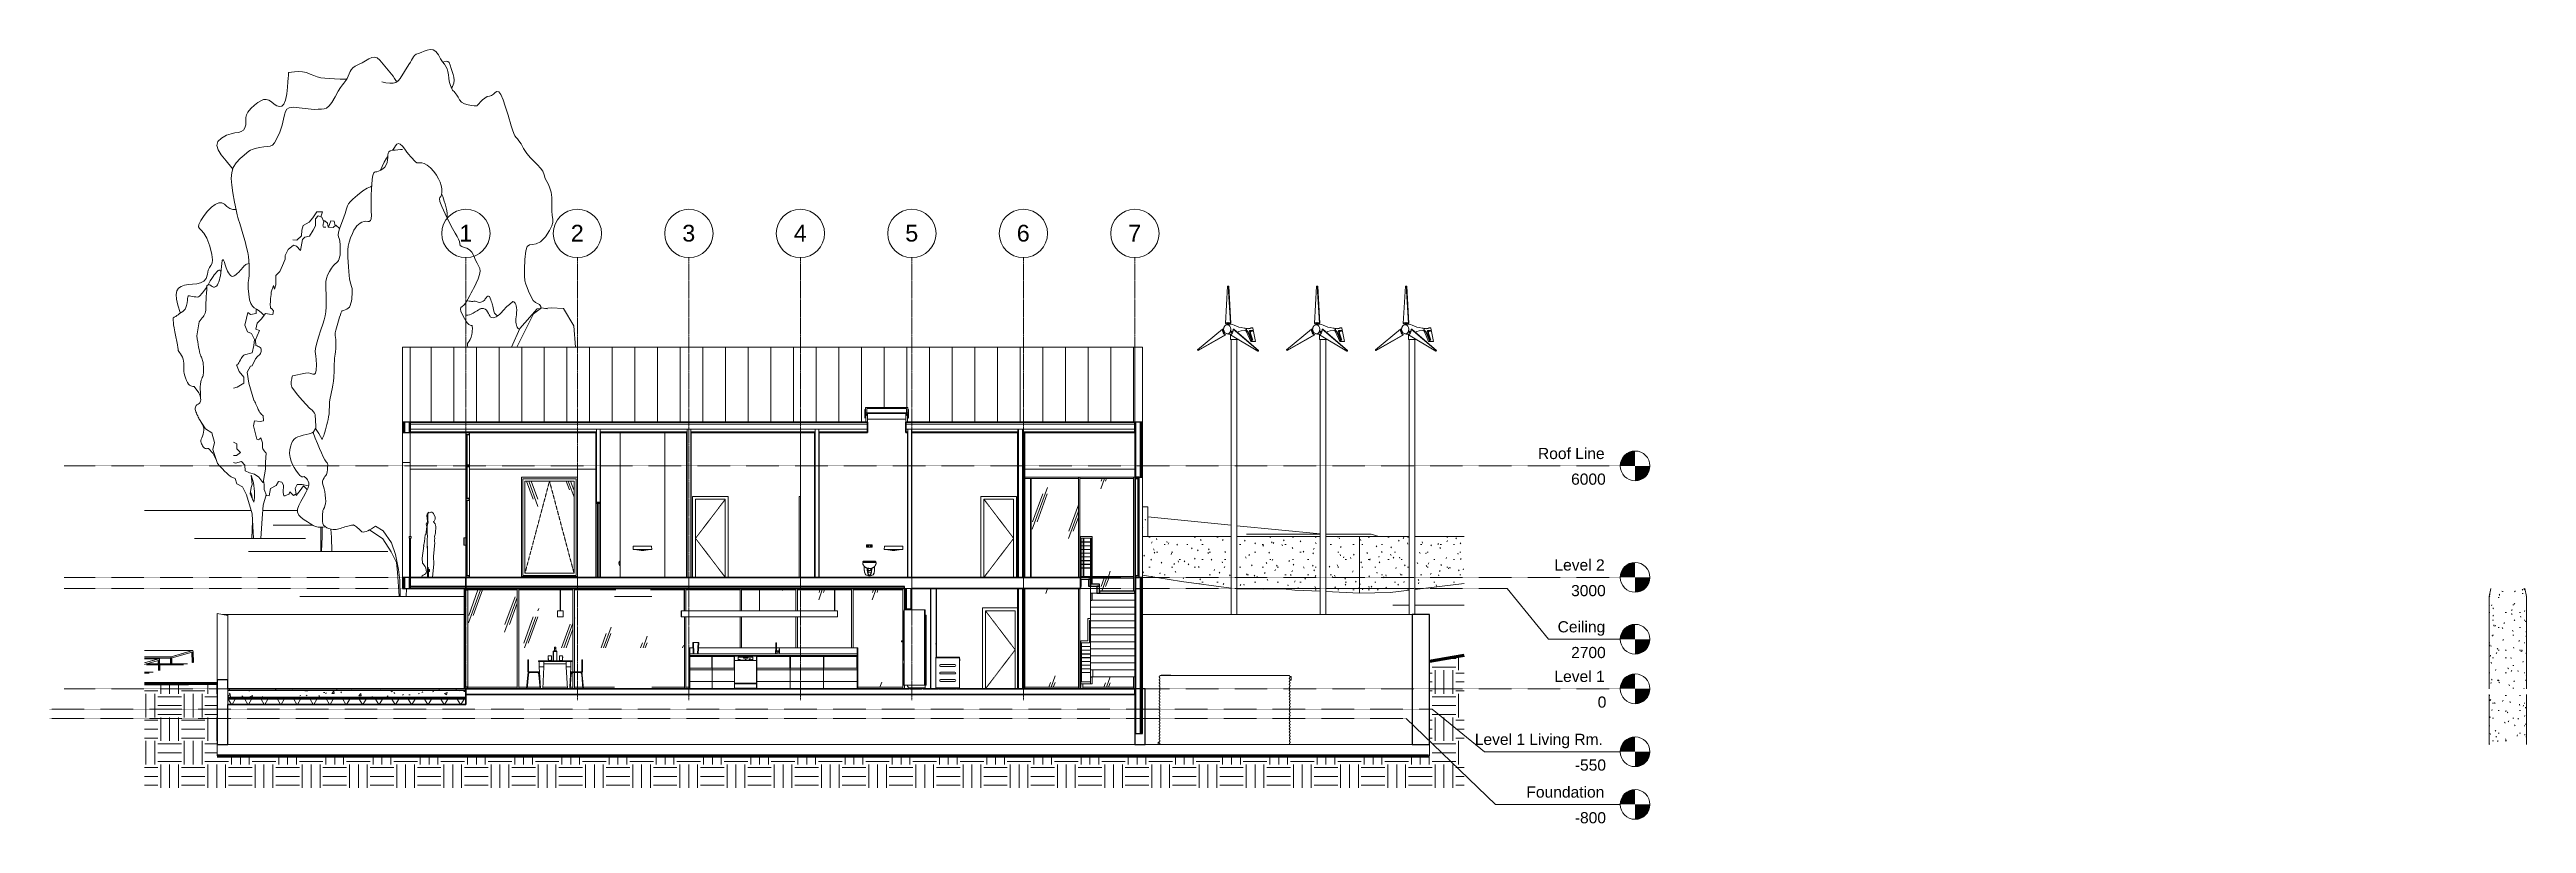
# Model space of a CAD drawing. Header units: millimetres. Extents: x -22400 to 100951, y -3625 to 17206.
# Drawn here: x 34303 to 100951, y -3625 to 17206 of the extents above; entities that cross this region are included whole.
import ezdxf

# ---------------------------------------------------------------- set-up
doc = ezdxf.new("R2010")
doc.units = ezdxf.units.MM
doc.linetypes.add('Dash - Tight', pattern=[4.5, 3, -1.5])
doc.linetypes.add('Grid Line', pattern=[22.225, 12.7, -3.175, 3.175, -3.175])
for name, color, linetype, lineweight in [('A-CLNG', 13, 'Continuous', 9), ('A-DETL-GENF', 92, 'Continuous', 9), ('A-DOOR', 31, 'Continuous', 9), ('A-DOOR-FRAM', 31, 'Continuous', 9), ('A-FLOR', 192, 'Continuous', 9), ('A-FLOR-HRAL', 11, 'Continuous', 9), ('A-FLOR-LEVL', 51, 'Continuous', 9), ('A-FLOR-MCUT', 51, 'Continuous', 9), ('A-FLOR-PATT', 8, 'Continuous', 35), ('A-GENM', 13, 'Continuous', 9), ('A-GLAZ', 151, 'Continuous', 9), ('A-GLAZ-CURT', 52, 'Continuous', 9), ('A-GLAZ-CWMG', 51, 'Continuous', 9), ('A-ROOF', 132, 'Continuous', 9), ('A-ROOF-PATT', 132, 'Continuous', 9), ('A-WALL', 113, 'Continuous', 9), ('A-WALL-PATT', 111, 'Continuous', 9), ('C-BLDG-PADS', 91, 'Continuous', 9), ('C-TOPO', 7, 'Continuous', 9), ('E-ELEC-EQPM', 71, 'Continuous', 9), ('E-LITE-EQPM', 33, 'Continuous', 9), ('I-FURN', 30, 'Continuous', 9), ('I-WALL', 2, 'Continuous', 9), ('L-PLNT', 71, 'Continuous', 9), ('L-SITE', 91, 'Continuous', 9), ('L-SITE-WALL', 31, 'Continuous', 9), ('P-SANR-FIXT', 6, 'Continuous', 9), ('Q-CASE', 31, 'Continuous', 9), ('Q-SPCQ', 91, 'Continuous', 9), ('S-COLS', 52, 'Continuous', 9), ('S-GRID', 1, 'Continuous', 9), ('S-GRID-IDEN', 1, 'Continuous', 9), ('S-STRS', 31, 'Continuous', 9)]:
    doc.layers.add(name, color=color, linetype=linetype, lineweight=lineweight)
doc.styles.add('Arial', font='arial.ttf', dxfattribs={"height": 300})
doc.styles.add('Arial_1', font='arial.ttf', dxfattribs={"height": 450})
pattern_1 = [(45, (53724.09, 1850), (-106.066, 106.066), [])]
pattern_2 = [(0, (53724.09, 1850), (812.8, 203.2), [33.528, -576.072, 33.528, -576.072, -3251.2]), (0, (53724.09, 1850), (812.8, 203.2), [-1219.2, 33.528, -1185.672, 33.528, -576.072, -1422.4]), (0, (53724.09, 1850), (812.8, 203.2), [-3048, 33.528, -372.872, 33.528, -982.472]), (120, (54028.89, 1951.6), (-582.3764, 602.3054), [33.528, -576.072, 33.528, -576.072, -3251.2]), (120, (54028.89, 1951.6), (-582.3764, 602.3054), [-1219.2, 33.528, -1185.672, 33.528, -576.072, -1422.4]), (120, (54028.89, 1951.6), (-582.3764, 602.3054), [-3048, 33.528, -372.872, 33.528, -982.472]), (240, (54130.49, 2358), (-230.4236, -805.5054), [33.528, -576.072, 33.528, -576.072, -3251.2]), (240, (54130.49, 2358), (-230.4236, -805.5054), [-1219.2, 33.528, -1185.672, 33.528, -576.072, -1422.4]), (240, (54130.49, 2358), (-230.4236, -805.5054), [-3048, 33.528, -372.872, 33.528, -982.472])]
pattern_3 = [(0, (53724.1, 1850), (635, 635), [635, -635]), (0, (53724.1, 2088.1), (635, 635), [635, -635]), (0, (53724.1, 2326.25), (635, 635), [635, -635]), (90, (53803.46, 2405.6), (-635, 635), [635, -635]), (90, (54041.6, 2405.6), (-635, 635), [635, -635]), (90, (54279.7, 2405.6), (-635, 635), [635, -635])]
pattern_4 = [(0, (50430.29, 1850), (703.905, 203.2), [29.036, -498.893, 29.036, -3314.515]), (0, (50430.29, 1850), (703.905, 203.2), [-556.965, -498.893, 29.036, -1026.822, -1759.764]), (0, (50430.29, 1850), (703.905, 203.2), [-2111.716, 29.036, -498.893, 29.036, -1202.798]), (0, (50430.29, 1850), (703.905, 203.2), [-2668.682, -322.917, 29.036, -850.846]), (116.565, (50694.25, 1951.6), (-504.3526, 602.306), [32.463, -557.78, -3738.204]), (116.565, (50694.25, 1951.6), (-504.3526, 602.306), [-590.243, 32.463, -557.779, -3147.961]), (116.565, (50694.25, 1951.6), (-504.3526, 602.306), [-1180.485, 32.463, -1148.022, -1967.476]), (116.565, (50694.25, 1951.6), (-504.3526, 602.306), [-2360.971, 32.463, -557.779, -1377.233]), (116.565, (50694.25, 1951.6), (-504.3526, 602.306), [-2951.213, 32.463, -361.032, -983.738]), (116.565, (50694.25, 1951.6), (-504.3526, 602.306), [-3344.708, 32.463, -951.274]), (243.435, (50782.24, 2358), (-199.5518, -805.5061), [32.463, -557.78, -3738.204]), (243.435, (50782.24, 2358), (-199.5518, -805.5061), [-590.243, 32.463, -557.779, -3147.961]), (243.435, (50782.24, 2358), (-199.5518, -805.5061), [-1180.485, 32.463, -1148.022, -1967.476]), (243.435, (50782.24, 2358), (-199.5518, -805.5061), [-2360.971, 32.463, -557.779, -1377.233]), (243.435, (50782.24, 2358), (-199.5518, -805.5061), [-2951.213, 32.463, -361.032, -983.738]), (243.435, (50782.24, 2358), (-199.5518, -805.5061), [-3344.708, 32.463, -951.274])]

msp = doc.modelspace()

# ---------------------------------------------------------------- texts
at = {"layer": 'A-FLOR-LEVL', "char_height": 300, "attachment_point": 1, "style": 'Arial'}
for s, insert, width in [('Roof Line', (74353, 6484), 2212.66), ('6000', (75245, 5793), 1154.43), ('Level 2', (74796, 3484), 1675.53), ('3000', (75245, 2793), 1154.43), ('Ceiling', (74882, 1819), 1571.31), ('2700', (75245, 1127), 1154.43), ('Level 1', (74796, 484), 1675.53), ('0', (75960, -207), 288.61), ('Level 1 Living Rm.', (72653, -1210), 4272.99), ('-550', (75345, -1902), 1034.18), ('Foundation', (74042, -2628), 2589.45), ('-800', (75345, -3320), 1034.18)]:
    msp.add_mtext(s, dxfattribs=dict(at, insert=insert, width=width))
at = {"layer": 'S-GRID-IDEN', "char_height": 450, "width": 424.89, "attachment_point": 1, "style": 'Arial_1'}
for s, insert in [('1', (45328, 12488)), ('2', (48328, 12488)), ('3', (51328, 12488)), ('4', (54328, 12488)), ('5', (57328, 12488)), ('6', (60328, 12488)), ('7', (63328, 12488))]:
    msp.add_mtext(s, dxfattribs=dict(at, insert=insert))

# ---------------------------------------------------------------- blocks, each defined once
blk = doc.blocks.new('Faucet-8inch_Reach-Kohler-Purist-7507 - Chrome-Polished_Chrome-CP-213558-Longitudinal Section')
at = {"layer": 'P-SANR-FIXT'}
for p, q in [((3388, 945), (3387, 945)), ((3387, 945), (3387, 942)), ((3388, 945), (3436, 945)), ((3391, 1028), (3391, 948)), ((3396, 1029), (3392, 1029)), ((3396, 1029), (3428, 1029)), ((3402, 1231), (3402, 1035)), ((3402, 1195), (3422, 1195)), ((3402, 1185), (3422, 1185)), ((3402, 1038), (3422, 1038)), ((3422, 1035), (3422, 1231)), ((3432, 1029), (3428, 1029)), ((3433, 1022), (3433, 1028)), ((3478, 1022), (3433, 1022)), ((3433, 948), (3433, 984)), ((3433, 984), (3478, 984)), ((3437, 945), (3436, 945)), ((3438, 942), (3438, 945)), ((3456, 984), (3456, 1022)), ((3456, 1020), (3457, 1020)), ((3457, 1022), (3457, 1019)), ((3464, 984), (3457, 1019)), ((3478, 1016), (3478, 1022)), ((3478, 1016), (3478, 991)), ((3478, 984), (3478, 991)), ((3490, 1009), (3484, 1009)), ((3484, 998), (3490, 998)), ((3503, 1080), (3490, 1080)), ((3490, 1080), (3490, 1009)), ((3490, 998), (3490, 971)), ((3490, 971), (3503, 971)), ((3503, 971), (3503, 1080))]:
    blk.add_line(p, q, dxfattribs=at)
for centre, radius, start, end in [((3387, 942), 0.759, 180, 270), ((3388, 948), 3.14, 270, 0), ((3392, 1028), 0.774, 90, 180), ((3396, 1035), 5.8, 270, 0), ((3412, 1231), 10.3, 90, 180), ((3412, 1231), 10.3, 0, 90), ((3428, 1035), 5.82, 180, 270), ((3432, 1028), 0.755, 0, 90), ((3436, 948), 3.16, 180, 270), ((3437, 945), 0.714, 0, 90), ((3437, 942), 0.757, 270, 0), ((3456, 1003), 17, 270.07243, 296.98132), ((3458, 1022), 0.794, 90, 180), ((3484, 1016), 6.45, 180, 270), ((3484, 991), 6.45, 90, 180)]:
    blk.add_arc(centre, radius, start, end, dxfattribs=at)
for points, knots in [([(3433, 1022), (3433, 1022), (3433, 1022), (3432, 1022), (3432, 1021), (3431, 1021), (3430, 1020), (3429, 1019), (3428, 1018), (3428, 1017), (3427, 1016), (3426, 1014), (3425, 1013), (3424, 1012), (3423, 1011), (3423, 1010), (3422, 1010), (3422, 1009), (3421, 1008), (3421, 1006), (3420, 1005), (3420, 1003)], [-1, -1, -1, -1, -0.9, -0.85, -0.8, -0.75, -0.7, -0.6, -0.55, -0.5, -0.45, -0.4, -0.35, -0.3, -0.25, -0.225, -0.2, -0.175, -0.15, -0.1, 0, 0, 0, 0]), ([(3420, 1003), (3420, 1003), (3421, 1001), (3421, 1000), (3421, 999), (3422, 998), (3422, 998), (3422, 997), (3423, 996), (3424, 995), (3424, 995), (3424, 994), (3425, 994), (3425, 993), (3426, 992), (3427, 991), (3428, 989), (3429, 988), (3430, 988), (3431, 987), (3431, 986), (3432, 985), (3433, 985), (3433, 984), (3433, 984)], [-1, -1, -1, -1, -0.916667, -0.875, -0.854167, -0.833333, -0.8125, -0.791667, -0.75, -0.708333, -0.6875, -0.666667, -0.645833, -0.625, -0.583333, -0.5, -0.416667, -0.375, -0.333333, -0.291667, -0.25, -0.166667, -0.083333, 0, 0, 0, 0])]:
    blk.add_open_spline(points, degree=3, knots=knots, dxfattribs=at)
blk = doc.blocks.new('FP_29-Longitudinal Section')
at = {"layer": 'S-COLS'}
for p, q in [((-894, 2700), (-938, 2480)), ((-45, 2670), (-47, 2663)), ((-44, 2677), (-45, 2670)), ((-43, 2683), (-44, 2677)), ((-2, 2688), (-5, 2696)), ((0, 2681), (-2, 2688)), ((3, 2673), (0, 2681)), ((5, 2666), (3, 2673)), ((62, 2480), (18, 2700)), ((-928, 2485), (-930, 2480)), ((-926, 2490), (-928, 2485)), ((-924, 2495), (-926, 2490)), ((-924, 2530), (-923, 2538)), ((-923, 2538), (-922, 2545)), ((-922, 2545), (-921, 2552)), ((-921, 2552), (-920, 2560)), ((-666, 2537), (-669, 2545)), ((-664, 2530), (-666, 2537)), ((-661, 2522), (-664, 2530)), ((-659, 2515), (-661, 2522)), ((-596, 2624), (-580, 2622)), ((-580, 2622), (-565, 2621)), ((-251, 2616), (-255, 2609)), ((-247, 2623), (-251, 2616)), ((-243, 2630), (-247, 2623)), ((-239, 2636), (-243, 2630)), ((-47, 2663), (-48, 2657)), ((-48, 2568), (-38, 2566)), ((-38, 2566), (-29, 2565))]:
    blk.add_line(p, q, dxfattribs=at)
blk = doc.blocks.new('FP_30-Longitudinal Section')
at = {"layer": 'S-COLS'}
for p, q in [((-938, 2480), (-938, 0)), ((-936, 2236), (-937, 2251)), ((-935, 2222), (-936, 2236)), ((-928, 2053), (-920, 2053)), ((-872, 2249), (-876, 2235)), ((-868, 2264), (-872, 2249)), ((-830, 2162), (-835, 2177)), ((-825, 2148), (-830, 2162)), ((-698, 2460), (-668, 2460)), ((-507, 2053), (-473, 2053)), ((-333, 2120), (-341, 2106)), ((-333, 2013), (-341, 2028)), ((-324, 2135), (-333, 2120)), ((-324, 1999), (-333, 2013)), ((-305, 2256), (-273, 2256)), ((-261, 2291), (-269, 2305)), ((-253, 2276), (-261, 2291)), ((-125, 2053), (-99, 2053)), ((4, 2480), (4, 2480)), ((13, 2093), (9, 2079)), ((16, 2108), (13, 2093)), ((61, 2256), (63, 2256)), ((62, 0), (62, 2480)), ((-938, 1444), (-939, 1429)), ((-938, 1458), (-938, 1444)), ((-858, 1431), (-862, 1445)), ((-853, 1416), (-858, 1431)), ((-846, 1850), (-825, 1850)), ((-846, 1444), (-825, 1444)), ((-830, 1972), (-835, 1957)), ((-825, 1986), (-830, 1972)), ((-813, 1708), (-818, 1723)), ((-807, 1694), (-813, 1708)), ((-780, 1694), (-786, 1680)), ((-773, 1709), (-780, 1694)), ((-698, 1647), (-668, 1647)), ((-581, 1634), (-589, 1649)), ((-573, 1620), (-581, 1634)), ((-535, 1768), (-543, 1754)), ((-527, 1783), (-535, 1768)), ((-306, 1560), (-314, 1574)), ((-298, 1545), (-306, 1560)), ((-305, 1444), (-273, 1444)), ((-261, 1843), (-269, 1828)), ((-253, 1857), (-261, 1843)), ((-125, 1647), (-99, 1647)), ((-90, 1939), (-96, 1953)), ((-84, 1924), (-90, 1939)), ((4, 1850), (19, 1850)), ((40, 1816), (38, 1801)), ((43, 1830), (40, 1816)), ((54, 1411), (52, 1425)), ((55, 1396), (54, 1411)), ((57, 1538), (56, 1523)), ((58, 1552), (57, 1538)), ((63, 1689), (62, 1703)), ((63, 1674), (63, 1689)), ((-928, 1166), (-930, 1152)), ((-928, 1240), (-920, 1240)), ((-926, 1181), (-928, 1166)), ((-907, 889), (-910, 874)), ((-904, 903), (-907, 889)), ((-894, 1153), (-897, 1168)), ((-890, 1139), (-894, 1153)), ((-882, 700), (-886, 714)), ((-878, 685), (-882, 700)), ((-846, 834), (-825, 834)), ((-743, 963), (-750, 948)), ((-737, 977), (-743, 963)), ((-715, 1079), (-722, 1093)), ((-708, 1064), (-715, 1079)), ((-698, 1037), (-668, 1037)), ((-561, 1315), (-570, 1300)), ((-553, 1329), (-561, 1315)), ((-507, 834), (-473, 834)), ((-488, 1037), (-496, 1023)), ((-480, 1052), (-488, 1037)), ((-352, 829), (-361, 843)), ((-344, 814), (-352, 829)), ((-280, 1106), (-288, 1121)), ((-272, 1092), (-280, 1106)), ((-131, 1288), (-138, 1273)), ((-125, 1302), (-131, 1288)), ((-125, 1037), (-99, 1037)), ((-76, 1010), (-82, 996)), ((-70, 1025), (-76, 1010)), ((-53, 1032), (-58, 1046)), ((-48, 1017), (-53, 1032)), ((-29, 732), (-34, 718)), ((-24, 747), (-29, 732)), ((4, 1240), (19, 1240)), ((58, 957), (57, 972)), ((59, 943), (58, 957)), ((61, 1037), (63, 1037)), ((63, 821), (62, 807)), ((62, 807), (62, 792)), ((-928, 428), (-920, 428)), ((-888, 157), (-892, 143)), ((-885, 172), (-888, 157)), ((-868, 246), (-873, 261)), ((-864, 232), (-868, 246)), ((-765, 509), (-771, 495)), ((-758, 524), (-765, 509)), ((-705, 232), (-712, 217)), ((-698, 246), (-705, 232)), ((-698, 224), (-668, 224)), ((-668, 172), (-676, 186)), ((-661, 157), (-668, 172)), ((-507, 428), (-473, 428)), ((-426, 551), (-435, 566)), ((-418, 536), (-426, 551)), ((-399, 97), (-407, 112)), ((-391, 83), (-399, 97)), ((-340, 482), (-348, 468)), ((-332, 497), (-340, 482)), ((-305, 631), (-273, 631)), ((-305, 21), (-273, 21)), ((-268, 205), (-276, 190)), ((-260, 219), (-268, 205)), ((-164, 477), (-171, 491)), ((-157, 462), (-164, 477)), ((-3, 1), (-4, 0)), ((1, 16), (-3, 1)), ((4, 428), (19, 428)), ((49, 226), (47, 241)), ((51, 212), (49, 226)), ((60, 353), (59, 339)), ((61, 504), (60, 518)), ((61, 368), (60, 353)), ((61, 631), (63, 631)), ((62, 489), (61, 504)), ((61, 21), (63, 21)), ((-938, -150), (-938, -1500)), ((-928, -182), (-920, -182)), ((-925, -309), (-927, -294)), ((-923, -323), (-925, -309)), ((-900, -296), (-903, -311)), ((-896, -282), (-900, -296)), ((-866, -574), (-870, -588)), ((-861, -559), (-866, -574)), ((-846, -385), (-825, -385)), ((-789, -383), (-795, -369)), ((-783, -398), (-789, -383)), ((-698, -588), (-668, -588)), ((-569, -323), (-577, -338)), ((-560, -309), (-569, -323)), ((-507, -182), (-473, -182)), ((-495, -601), (-504, -615)), ((-487, -586), (-495, -601)), ((-446, -634), (-455, -619)), ((-438, -648), (-446, -634)), ((-372, -356), (-380, -342)), ((-364, -371), (-372, -356)), ((-120, -430), (-127, -416)), ((-125, -182), (-99, -182)), ((-125, -588), (-99, -588)), ((-114, -445), (-120, -430)), ((-18, -452), (-22, -467)), ((-13, -438), (-18, -452)), ((4, -385), (19, -385)), ((36, -505), (34, -490)), ((39, -519), (36, -505)), ((62, -1500), (62, -150)), ((-928, -995), (-920, -995)), ((-918, -762), (-920, -748)), ((-915, -777), (-918, -762)), ((-909, -1216), (-912, -1202)), ((-906, -1231), (-909, -1216)), ((-846, -792), (-825, -792)), ((-770, -1129), (-776, -1143)), ((-764, -1114), (-770, -1129)), ((-748, -1290), (-754, -1276)), ((-741, -1305), (-748, -1290)), ((-698, -1198), (-668, -1198)), ((-520, -911), (-529, -897)), ((-512, -926), (-520, -911)), ((-421, -879), (-429, -893)), ((-413, -864), (-421, -879)), ((-305, -792), (-273, -792)), ((-248, -986), (-255, -971)), ((-240, -1000), (-248, -986)), ((-183, -1258), (-190, -1272)), ((-175, -1243), (-183, -1258)), ((-160, -804), (-167, -819)), ((-153, -790), (-160, -804)), ((-125, -1198), (-99, -1198)), ((4, -995), (19, -995)), ((18, -730), (15, -744)), ((19, -1236), (16, -1221)), ((22, -715), (18, -730)), ((22, -1250), (19, -1236)), ((44, -958), (42, -944)), ((47, -973), (44, -958)), ((59, -1285), (58, -1299)), ((60, -1270), (59, -1285)), ((61, -1198), (63, -1198)), ((-937, -1379), (-938, -1394)), ((-936, -1365), (-937, -1379)), ((-929, -1494), (-931, -1479)), ((-928, -1500), (-929, -1494)), ((-846, -1401), (-825, -1401)), ((-711, -1406), (-718, -1421)), ((-704, -1392), (-711, -1406)), ((-507, -1401), (-473, -1401)), ((-493, -1365), (-502, -1350)), ((-485, -1379), (-493, -1365))]:
    blk.add_line(p, q, dxfattribs=at)
blk = doc.blocks.new('M_Concrete-Round-Column with Drop Caps - M_1000-469411-Longitudinal Section')
at = {"layer": 'S-COLS'}
for p, q in [((62, 2480), (-938, 2480)), ((-938, 2480), (62, 2480))]:
    blk.add_line(p, q, dxfattribs=at)
for name in ['FP_29-Longitudinal Section', 'FP_30-Longitudinal Section']:
    blk.add_blockref(name, (50444, 0), dxfattribs=at)
blk = doc.blocks.new('M_Wind Power Generator - 9 Meters High-397393-Longitudinal Section')
at = {"layer": 'L-SITE'}
for p, q in [((15558, 10841), (15497, 9828)), ((15573, 10841), (15558, 10841)), ((15633, 9828), (15573, 10841)), ((15588, 10841), (15573, 10841)), ((15588, 10841), (15649, 9828)), ((15424, 9679), (14746, 9119)), ((14753, 9103), (15491, 9527)), ((15506, 9527), (14768, 9103)), ((15439, 9679), (15424, 9679)), ((15463, 9625), (15429, 9602)), ((15442, 9574), (15477, 9598)), ((15442, 9574), (15457, 9574)), ((15483, 9591), (15457, 9574)), ((15506, 9527), (15491, 9527)), ((15513, 9828), (15497, 9828)), ((15552, 9859), (15552, 9805)), ((15578, 9805), (15578, 9859)), ((15594, 9853), (15594, 9809)), ((15649, 9828), (15633, 9828)), ((15637, 9525), (16369, 9086)), ((15638, 9542), (15638, 9526)), ((15638, 9525), (15638, 9398)), ((15810, 9398), (15639, 9398)), ((15647, 9600), (15687, 9571)), ((15657, 9398), (15657, 2000)), ((15700, 9599), (15660, 9628)), ((15678, 9626), (15702, 9609)), ((16377, 9101), (15707, 9676)), ((15722, 9676), (15707, 9676)), ((15722, 9676), (16392, 9101)), ((15810, 9602), (15829, 9602)), ((15810, 2000), (15810, 9398)), ((15828, 9398), (15810, 9398)), ((15860, 9620), (15812, 9602)), ((15829, 9584), (15829, 9602)), ((15829, 9398), (15829, 9410)), ((16031, 9707), (16062, 9701)), ((16062, 9655), (16031, 9649)), ((16037, 9706), (16038, 9705)), ((16038, 9650), (16038, 9650)), ((16062, 9701), (16062, 9655)), ((16179, 9348), (16070, 9607)), ((16070, 9607), (16100, 9607)), ((16100, 9607), (16210, 9348)), ((16216, 9387), (16140, 9589)), ((16159, 9647), (16226, 9647)), ((16193, 9622), (16162, 9622)), ((16196, 9708), (16165, 9708)), ((16175, 9572), (16237, 9387)), ((16179, 9348), (16210, 9348)), ((16224, 9712), (16193, 9712)), ((16232, 9622), (16193, 9622)), ((16201, 9622), (16196, 9647)), ((16210, 9348), (16308, 9348)), ((16237, 9387), (16216, 9387)), ((16226, 9647), (16232, 9622)), ((16308, 9348), (16236, 9705)), ((14746, 9119), (14753, 9103)), ((14768, 9103), (14753, 9103)), ((16369, 9086), (16377, 9101)), ((16385, 9086), (16369, 9086)), ((16392, 9101), (16377, 9101)), ((16392, 9101), (16385, 9086))]:
    blk.add_line(p, q, dxfattribs=at)
at = {"layer": 'L-SITE', "flags": 128}
for points in [[(15483, 9766), (15479, 9762), (15476, 9758), (15473, 9754), (15471, 9749), (15468, 9745), (15466, 9741), (15464, 9736), (15462, 9732), (15460, 9727), (15458, 9723), (15457, 9719), (15455, 9714), (15454, 9710), (15453, 9705), (15453, 9701), (15452, 9697), (15451, 9692), (15451, 9688), (15451, 9683), (15451, 9679), (15451, 9675), (15451, 9670), (15451, 9666), (15452, 9661), (15452, 9657), (15453, 9653), (15454, 9648), (15455, 9644), (15456, 9639), (15457, 9635), (15459, 9631), (15461, 9626), (15463, 9622), (15465, 9617), (15467, 9613), (15469, 9609), (15472, 9604), (15475, 9600), (15478, 9596), (15481, 9591), (15483, 9589)], [(15620, 9814), (15578, 9811), (15539, 9802), (15517, 9793)], [(15620, 9541), (15578, 9544), (15539, 9554), (15517, 9563)], [(15860, 9736), (15801, 9759), (15738, 9789), (15686, 9806), (15642, 9813), (15620, 9814)], [(15666, 9546), (15658, 9544), (15620, 9541)], [(15860, 9736), (15926, 9722), (16000, 9711), (16034, 9707)], [(15860, 9620), (15926, 9633), (16000, 9644), (16034, 9649)]]:
    blk.add_lwpolyline(points, dxfattribs=at)
at = {"layer": 'L-SITE'}
for centre, major_axis, ratio, start_param, end_param in [((15545, 9654), (0, 154), 0.798186, 1.405315, 1.914491), ((15560, 9654), (0, 154), 0.798186, 1.405315, 1.851271), ((15538, 9669), (0, 154), 0.798186, 2.239393, 2.748568), ((15553, 9669), (0, 154), 0.798186, 2.239393, 2.748568), ((15550, 9678), (0, 122), 0.798186, 0, 0.942478), ((15550, 9678), (0, 122), 0.798186, 2.199115, 3.141593), ((15572, 9712), (0, 149), 0.798186, 0.167659, 0.683329), ((15588, 9712), (0, 149), 0.798186, 0.302487, 0.683329), ((15550, 9678), (0, 122), 0.798186, 3.141593, 6.283185), ((15565, 9678), (0, 128), 0.798186, 0, 0.126275), ((15565, 9678), (0, 128), 0.798186, 6.15691, 6.283185), ((15558, 9712), (0, 149), 0.798186, 5.599857, 6.115527), ((15592, 9668), (0, 154), 0.798186, 3.517164, 4.026339), ((15565, 9678), (0, 128), 0.798186, 4.062515, 4.315065), ((15585, 9653), (0, 154), 0.798186, 4.351241, 4.860417), ((16031, 9678), (0, 29), 0.798186, 3.141593, 6.283185), ((16159, 9609), (0, 38.1), 0.602411, 0, 2.129302), ((16162, 9588), (0, 33.6), 0.602411, 0, 1.781977), ((16193, 9588), (0, 33.6), 0.602411, 0, 2.076942)]:
    blk.add_ellipse(centre, major_axis=major_axis, ratio=ratio, start_param=start_param, end_param=end_param, dxfattribs=at)
for points in [[(15594, 9809), (15591, 9808), (15586, 9807), (15581, 9806), (15578, 9805)], [(15660, 9628), (15663, 9628), (15669, 9627), (15675, 9626), (15678, 9626)], [(16070, 9607), (16062, 9621), (16054, 9637), (16038, 9650)], [(16196, 9708), (16154, 9690), (16109, 9687), (16062, 9701)], [(16062, 9655), (16083, 9642), (16092, 9622), (16100, 9607)], [(16123, 9695), (16137, 9698), (16151, 9702), (16165, 9708)], [(16165, 9708), (16179, 9711), (16189, 9713), (16196, 9712)], [(16236, 9705), (16236, 9714), (16223, 9714), (16196, 9708)]]:
    blk.add_open_spline(points, degree=3, dxfattribs=at)
blk = doc.blocks.new('System Panel - Glazed-978909-Longitudinal Section')
at = {"layer": 'A-GLAZ-CURT'}
h = blk.add_hatch(dxfattribs=at)
h.set_pattern_fill('FP_18', color=256, style=0, pattern_type=2)
h.set_pattern_definition([(70, (10829.9, 2020), (-973.9, 248.05), [800, -2500]), (70, (10821.9, 1820), (-973.9, 248.05), [1200, -2100]), (70, (10951.9, 2020), (-973.9, 248.05), [800, -2500])])
h.paths.add_polyline_path([(11542, 40), (11542, 2700), (10103, 2700), (10103, 40), (10826, 40)], flags=0)
blk = doc.blocks.new('Entrance door - Entrance door-978910-Longitudinal Section')
at = {"layer": 'A-DOOR'}
h = blk.add_hatch(dxfattribs=at)
h.set_pattern_fill('FP_19', color=256, style=0, pattern_type=2)
h.set_pattern_definition([(70, (11439.5, 3500), (-973.9, 248.05), [800, -2500]), (70, (11431.5, 3300), (-973.9, 248.05), [1200, -2100]), (70, (11561.5, 3500), (-973.9, 248.05), [800, -2500])])
h.paths.add_polyline_path([(10103, 3000), (11542, 3000), (11542, 5660), (10103, 5660), (10103, 3035)], flags=0)
h.paths.add_polyline_path([(10252, 3010), (10252, 5650), (10272, 5650), (10271, 3010)], flags=0)
for p, q in [((10272, 5650), (10252, 5650)), ((10252, 5650), (10252, 3010)), ((10272, 5650), (10272, 3010)), ((10252, 3010), (10272, 3010))]:
    blk.add_line(p, q, dxfattribs=at)
blk = doc.blocks.new('Rectangular Mullion - 64 x 128 rectangular-462990-Longitudinal Section')
at = {"layer": 'A-GLAZ-CWMG'}
for p, q in [((11582, 5660), (11582, 5700)), ((13022, 5700), (11582, 5700)), ((11582, 5660), (13022, 5660)), ((13022, 5700), (13022, 5660))]:
    blk.add_line(p, q, dxfattribs=at)
blk = doc.blocks.new('Rectangular Mullion - 64 x 128 rectangular-462991-Longitudinal Section')
at = {"layer": 'A-GLAZ-CWMG'}
for q in [(10103, 40), (11542, 0)]:
    blk.add_line((11542, 40), q, dxfattribs=at)
blk = doc.blocks.new('Rectangular Mullion - 64 x 128 rectangular-459666-Longitudinal Section')
at = {"layer": 'A-GLAZ-CWMG'}
for p, q in [((13022, 3000), (13022, 2625)), ((13022, 325), (13022, 0))]:
    blk.add_line(p, q, dxfattribs=at)
blk = doc.blocks.new('Rectangular Mullion - 64 x 128 rectangular-526917-Longitudinal Section')
at = {"layer": 'A-GLAZ-CWMG'}
for q in [(13062, 5700), (13022, 3000)]:
    blk.add_line((13022, 5700), q, dxfattribs=at)
blk = doc.blocks.new('System Panel - Glazed-1073509-Longitudinal Section')
at = {"layer": 'A-GLAZ-CURT'}
h = blk.add_hatch(dxfattribs=at)
h.set_pattern_fill('FP_20', color=256, style=0, pattern_type=2)
h.set_pattern_definition([(70, (12309.9, 2010), (-973.9, 248.05), [800, -2500]), (70, (12301.9, 1810), (-973.9, 248.05), [1200, -2100]), (70, (12431.9, 2010), (-973.9, 248.05), [800, -2500])])
h.paths.add_polyline_path([(11582, 40), (11600, 40), (11600, 1237), (11613, 1237), (11613, 1288), (11793, 1288), (11793, 1891), (11867, 1891), (11866, 2700), (11582, 2700), (11582, 501)], flags=0)
h.paths.add_polyline_path([(11905, 40), (13022, 40), (13022, 325), (11917, 325), (11917, 137), (11663, 137), (11663, 40), (11880, 40)], flags=0)
h.paths.add_polyline_path([(11867, 187), (11867, 436), (11625, 436), (11625, 187)], flags=0)
h.paths.add_polyline_path([(11625, 439), (11867, 439), (11867, 536), (11625, 536), (11625, 501)], flags=0)
h.paths.add_polyline_path([(11625, 539), (11867, 539), (11867, 636), (11625, 636), (11625, 580)], flags=0)
h.paths.add_polyline_path([(11625, 639), (11867, 639), (11867, 736), (11625, 736), (11625, 659)], flags=0)
h.paths.add_polyline_path([(11625, 739), (11867, 739), (11867, 836), (11625, 836), (11625, 818)], flags=0)
h.paths.add_polyline_path([(11658, 839), (11867, 839), (11867, 936), (11625, 936), (11625, 839)], flags=0)
h.paths.add_polyline_path([(11797, 939), (11867, 939), (11867, 1036), (11625, 1036), (11625, 939), (11658, 939)], flags=0)
h.paths.add_polyline_path([(11867, 1039), (11867, 1136), (11625, 1136), (11625, 1039), (11797, 1039)], flags=0)
h.paths.add_polyline_path([(11658, 1139), (11867, 1139), (11866, 1841), (11843, 1841), (11843, 1237), (11625, 1237), (11625, 1139)], flags=0)
h.paths.add_polyline_path([(13022, 2625), (13022, 2980), (11918, 2980), (11918, 2813), (12111, 2813), (12111, 2625)], flags=0)
h.paths.add_polyline_path([(11867, 2813), (11868, 2813), (11867, 2877)], flags=0)
blk = doc.blocks.new('System Panel - Glazed-1073510-Longitudinal Section')
at = {"layer": 'A-GLAZ-CURT'}
h = blk.add_hatch(dxfattribs=at)
h.set_pattern_fill('FP_21', color=256, style=0, pattern_type=2)
h.set_pattern_definition([(70, (12309.9, 4840), (-973.9, 248.05), [800, -2500]), (70, (12301.9, 4640), (-973.9, 248.05), [1200, -2100]), (70, (12431.9, 4840), (-973.9, 248.05), [800, -2500])])
h.paths.add_polyline_path([(11582, 3020), (11590, 3020), (11590, 4050), (11603, 4050), (11603, 4100), (11918, 4100), (11918, 3020), (13022, 3020), (13022, 5660), (11582, 5660), (11582, 3035)], flags=0)
h.paths.add_polyline_path([(11615, 3020), (11667, 3020), (11667, 3248), (11615, 3248), (11615, 3035)], flags=0)
h.paths.add_polyline_path([(11692, 3020), (11868, 3020), (11868, 3248), (11692, 3248), (11692, 3035)], flags=0)
h.paths.add_polyline_path([(11658, 3252), (11667, 3252), (11667, 3348), (11615, 3348), (11615, 3252)], flags=0)
h.paths.add_polyline_path([(11692, 3252), (11868, 3252), (11868, 3348), (11692, 3348), (11692, 3273)], flags=0)
h.paths.add_polyline_path([(11692, 3352), (11868, 3352), (11868, 3448), (11692, 3448), (11692, 3352)], flags=0)
h.paths.add_polyline_path([(11658, 3352), (11667, 3352), (11667, 3448), (11615, 3448), (11615, 3352)], flags=0)
h.paths.add_polyline_path([(11797, 3452), (11868, 3452), (11868, 3548), (11692, 3548), (11692, 3452)], flags=0)
h.paths.add_polyline_path([(11667, 3452), (11667, 3548), (11615, 3548), (11615, 3452), (11658, 3452)], flags=0)
h.paths.add_polyline_path([(11868, 3552), (11868, 3648), (11692, 3648), (11692, 3552), (11797, 3552)], flags=0)
h.paths.add_polyline_path([(11658, 3552), (11667, 3552), (11667, 3648), (11615, 3648), (11615, 3552)], flags=0)
h.paths.add_polyline_path([(11692, 3652), (11868, 3652), (11868, 3748), (11692, 3748), (11692, 3669)], flags=0)
h.paths.add_polyline_path([(11658, 3652), (11667, 3652), (11667, 3748), (11615, 3748), (11615, 3652)], flags=0)
h.paths.add_polyline_path([(11692, 3752), (11868, 3752), (11868, 3848), (11692, 3848), (11692, 3827)], flags=0)
h.paths.add_polyline_path([(11658, 3752), (11667, 3752), (11667, 3848), (11615, 3848), (11615, 3752)], flags=0)
h.paths.add_polyline_path([(11615, 3852), (11667, 3852), (11667, 3948), (11615, 3948), (11615, 3906)], flags=0)
h.paths.add_polyline_path([(11868, 3852), (11868, 3948), (11692, 3948), (11692, 3852), (11797, 3852)], flags=0)
h.paths.add_polyline_path([(11658, 3952), (11667, 3952), (11667, 4050), (11615, 4050), (11615, 3952)], flags=0)
h.paths.add_polyline_path([(11868, 3952), (11868, 4050), (11692, 4050), (11692, 3952), (11797, 3952)], flags=0)
blk = doc.blocks.new('Rectangular Mullion - 64 x 128 rectangular-V31-Longitudinal Section')
at = {"layer": 'A-GLAZ-CWMG'}
for p, q in [((11542, 5700), (10103, 5700)), ((10103, 5660), (11542, 5660)), ((11542, 5700), (11542, 5660))]:
    blk.add_line(p, q, dxfattribs=at)
blk = doc.blocks.new('Rectangular Mullion - 64 x 128 rectangular-V32-Longitudinal Section')
at = {"layer": 'A-GLAZ-CWMG'}
for p, q in [((11582, 0), (11582, 40)), ((11600, 40), (11582, 40)), ((13022, 40), (11663, 40)), ((13022, 40), (13022, 0))]:
    blk.add_line(p, q, dxfattribs=at)
blk = doc.blocks.new('Rectangular Mullion - 64 x 128 rectangular-1073508-Longitudinal Section')
at = {"layer": 'A-GLAZ-CWMG'}
for p, q in [((11582, 3000), (11582, 3020)), ((11590, 3020), (11582, 3020)), ((11667, 3020), (11615, 3020)), ((11868, 3020), (11692, 3020)), ((13022, 3020), (11918, 3020)), ((11918, 2980), (13022, 2980)), ((13022, 3020), (13022, 2980))]:
    blk.add_line(p, q, dxfattribs=at)
blk = doc.blocks.new('Rectangular Mullion - 64 x 128 rectangular-462995-Longitudinal Section')
at = {"layer": 'A-GLAZ-CWMG'}
for p, q in [((11542, 2700), (11542, 0)), ((11582, 0), (11582, 2700))]:
    blk.add_line(p, q, dxfattribs=at)
blk = doc.blocks.new('Rectangular Mullion - 64 x 128 rectangular-527056-Longitudinal Section')
at = {"layer": 'A-GLAZ-CWMG'}
for p, q in [((11542, 5700), (11582, 5700)), ((11542, 5700), (11542, 3000)), ((11582, 3000), (11582, 5700))]:
    blk.add_line(p, q, dxfattribs=at)
blk = doc.blocks.new('Single-Flush - 800 x 2100-425293-Longitudinal Section')
at = {"layer": 'A-DOOR', "linetype": 'Dash - Tight'}
for p in [(9042, 2100), (9042, 0)]:
    blk.add_line(p, (9842, 1050), dxfattribs=at)
at = {"layer": 'A-DOOR-FRAM'}
for p, q in [((8962, 2180), (8962, 0)), ((9901, 2180), (8962, 2180)), ((9042, 0), (9042, 2100)), ((9042, 2100), (9842, 2100)), ((9842, 2100), (9842, 0))]:
    blk.add_line(p, q, dxfattribs=at)
blk = doc.blocks.new('Single-Flush - 800 x 2100-235155-Longitudinal Section')
at = {"layer": 'A-DOOR', "linetype": 'Dash - Tight'}
for p in [(9001, 5100), (9001, 3000)]:
    blk.add_line(p, (9801, 4050), dxfattribs=at)
at = {"layer": 'A-DOOR-FRAM'}
for p, q in [((8921, 5180), (8921, 3000)), ((9881, 5180), (8921, 5180)), ((9001, 3000), (9001, 5100)), ((9001, 5100), (9801, 5100)), ((9801, 5100), (9801, 3000)), ((9881, 3000), (9881, 5180))]:
    blk.add_line(p, q, dxfattribs=at)
blk = doc.blocks.new('Single-Flush - 800 x 2100-431054-Longitudinal Section')
at = {"layer": 'A-DOOR', "linetype": 'Dash - Tight'}
for p in [(2041, 5100), (2041, 3000)]:
    blk.add_line(p, (1241, 4050), dxfattribs=at)
at = {"layer": 'A-DOOR-FRAM'}
for p, q in [((2121, 5180), (1161, 5180)), ((1161, 5180), (1161, 3000)), ((1241, 3000), (1241, 5100)), ((1241, 5100), (2041, 5100)), ((2041, 5100), (2041, 3000)), ((2121, 3000), (2121, 5180))]:
    blk.add_line(p, q, dxfattribs=at)
blk = doc.blocks.new('Single-Flush - 800 x 2100-V33-Longitudinal Section')
at = {"layer": 'A-DOOR-FRAM'}
for p, q in [((4032, 3000), (4032, 5180)), ((4032, 5180), (4062, 5180))]:
    blk.add_line(p, q, dxfattribs=at)
blk = doc.blocks.new('Single Window - Standard-818875-Longitudinal Section')
at = {"layer": 'A-GLAZ'}
h = blk.add_hatch(dxfattribs=at)
h.set_pattern_fill('FP_22', color=256, style=0, pattern_type=2)
h.set_pattern_definition([(110, (-2696.1, 2500), (973.9, 248.05), [800, -2500]), (110, (-2688.1, 2300), (973.9, 248.05), [1200, -2100]), (110, (-2818.1, 2500), (973.9, 248.05), [800, -2500])])
h.paths.add_polyline_path([(-2028, 3110), (-2028, 5590), (-3348, 5590), (-3348, 3110), (-2487, 3110)], flags=0)
for p, q in [((-3408, 3050), (-3408, 5650)), ((-3408, 5650), (-1968, 5650)), ((-3348, 5590), (-3348, 3110)), ((-2028, 5590), (-3348, 5590)), ((-2028, 3110), (-2028, 5590)), ((-1968, 5650), (-1968, 3050)), ((-3438, 3005), (-3438, 3020)), ((-3438, 3020), (-1938, 3020)), ((-1938, 3005), (-3438, 3005)), ((-1968, 3050), (-3408, 3050)), ((-3348, 3110), (-2028, 3110)), ((-1938, 3020), (-1938, 3005))]:
    blk.add_line(p, q, dxfattribs=at)
at = {"layer": 'A-GLAZ', "linetype": 'Dash - Tight'}
for p, q in [((-3348, 3110), (-2688, 5590)), ((-2688, 5590), (-2028, 3110))]:
    blk.add_line(p, q, dxfattribs=at)
blk = doc.blocks.new('Curtain Wall Dbl Glass - Curtain Wall Dbl Glass-910875-Longitudinal Section')
at = {"layer": 'A-DOOR'}
blk.add_line((-4939, 3000), (-4939, 5080), dxfattribs=at)
at = {"layer": 'A-DOOR-FRAM'}
for p, q in [((-4990, 4067), (-4983, 4067)), ((-4990, 4067), (-4990, 3864)), ((-4983, 4067), (-4939, 4067)), ((-4983, 4067), (-4983, 3864)), ((-4983, 3864), (-4990, 3864)), ((-4939, 3864), (-4983, 3864))]:
    blk.add_line(p, q, dxfattribs=at)
blk = doc.blocks.new('System Panel - Glazed-909763-Longitudinal Section')
at = {"layer": 'A-GLAZ-CURT', "lineweight": 18}
for p, q in [((-4933, 5080), (-4933, 3040)), ((-4907, 5080), (-4933, 5080)), ((-4907, 3040), (-4907, 5080)), ((-4933, 3040), (-4907, 3040))]:
    blk.add_line(p, q, dxfattribs=at)
blk = doc.blocks.new('System Panel - Glazed-846340-Longitudinal Section')
at = {"layer": 'A-GLAZ-CURT', "lineweight": 18}
for p, q in [((-4933, 6843), (-4933, 6020)), ((-4907, 6843), (-4933, 6843)), ((-4907, 6020), (-4907, 6843)), ((-4933, 6020), (-4907, 6020))]:
    blk.add_line(p, q, dxfattribs=at)
blk = doc.blocks.new('Rectangular Mullion - 64 x 128 rectangular-485513-Longitudinal Section')
at = {"layer": 'A-GLAZ-CWMG', "lineweight": 25}
for p, q in [((-4938, 3040), (-4938, 3000)), ((-4838, 3040), (-4938, 3040)), ((-4938, 3000), (-4838, 3000)), ((-4838, 3000), (-4838, 3040))]:
    blk.add_line(p, q, dxfattribs=at)
blk = doc.blocks.new('Rectangular Mullion - 64 x 128 rectangular-909760-Longitudinal Section')
at = {"layer": 'A-GLAZ-CWMG'}
for p, q in [((-4938, 3040), (-4938, 5080)), ((-4838, 5080), (-4838, 3040))]:
    blk.add_line(p, q, dxfattribs=at)
blk = doc.blocks.new('M_Skylight - 1180 x 1170mm-507058-Longitudinal Section')
at = {"layer": 'A-GLAZ'}
for p, q in [((5811, 7519), (5796, 7514)), ((5796, 7514), (5796, 7290)), ((5811, 7574), (5811, 7425)), ((6954, 7574), (5811, 7574)), ((5849, 7547), (5849, 7425)), ((6916, 7547), (5849, 7547)), ((5849, 7547), (5849, 7425)), ((6916, 7547), (5849, 7547)), ((5868, 7355), (5868, 7416)), ((5868, 7406), (6897, 7406)), ((6897, 7416), (6897, 7355)), ((6916, 7425), (6916, 7547)), ((6916, 7425), (6916, 7547)), ((6954, 7425), (6954, 7574)), ((6954, 7519), (6969, 7514)), ((6969, 7290), (6969, 7514))]:
    blk.add_line(p, q, dxfattribs=at)
at = {"layer": 'A-GLAZ', "lineweight": 18}
for p, q in [((5849, 7425), (5811, 7425)), ((5811, 7425), (5811, 7390)), ((5811, 7390), (5811, 7319)), ((5817, 7317), (5817, 7390)), ((5817, 7390), (5823, 7390)), ((5823, 7390), (5849, 7390)), ((5823, 7390), (5823, 7178)), ((5849, 7390), (5823, 7390)), ((5849, 7390), (5849, 7425)), ((6916, 7425), (5849, 7425)), ((5849, 7425), (5849, 7416)), ((5849, 7416), (6916, 7416)), ((5849, 7355), (5849, 7390)), ((5868, 7355), (5849, 7355)), ((5868, 7178), (5868, 7355)), ((6916, 7355), (6897, 7355)), ((6897, 7355), (6897, 7178)), ((6954, 7425), (6916, 7425)), ((6916, 7425), (6916, 7390)), ((6916, 7416), (6916, 7425)), ((6916, 7390), (6941, 7390)), ((6941, 7390), (6916, 7390)), ((6916, 7390), (6916, 7355)), ((6941, 7390), (6948, 7390)), ((6941, 7178), (6941, 7390)), ((6948, 7390), (6948, 7317)), ((6954, 7390), (6954, 7425)), ((6954, 7319), (6954, 7390)), ((5811, 7319), (5796, 7290)), ((5796, 7290), (5801, 7285)), ((5801, 7285), (5817, 7317)), ((5823, 7178), (5868, 7178)), ((6897, 7178), (6941, 7178)), ((6948, 7317), (6964, 7285)), ((6969, 7290), (6954, 7319)), ((6964, 7285), (6969, 7290))]:
    blk.add_line(p, q, dxfattribs=at)
blk = doc.blocks.new('Walvit_Hung Bowl_604118 W - Walvit-287141-Longitudinal Section')
at = {"layer": 'A-GENM'}
for p, q in [((-789, 3420), (-818, 3420)), ((-789, 3405), (-815, 3405)), ((-795, 3404), (-808, 3404)), ((-807, 3413), (-788, 3413)), ((-795, 3404), (-789, 3404)), ((-789, 3404), (-795, 3404))]:
    blk.add_line(p, q, dxfattribs=at)
at = {"layer": 'A-GENM', "flags": 128}
for points in [[(-821, 3396), (-821, 3397), (-821, 3397), (-821, 3397), (-821, 3398), (-821, 3398), (-820, 3398), (-820, 3398), (-820, 3399), (-820, 3399), (-820, 3399), (-820, 3400), (-820, 3400), (-820, 3400), (-820, 3400), (-819, 3401), (-819, 3401), (-819, 3401), (-819, 3401), (-819, 3402), (-818, 3402), (-818, 3402), (-818, 3402), (-818, 3402), (-817, 3403), (-817, 3403), (-817, 3403), (-817, 3403), (-816, 3403), (-816, 3403), (-816, 3403), (-815, 3404), (-815, 3404), (-815, 3404), (-815, 3404), (-814, 3404), (-814, 3404), (-814, 3404), (-813, 3404), (-813, 3404), (-813, 3404)], [(-788, 3306), (-791, 3311), (-795, 3315), (-798, 3320), (-801, 3325), (-804, 3329), (-806, 3334), (-809, 3339), (-811, 3345), (-813, 3350), (-815, 3355), (-816, 3361), (-817, 3366), (-818, 3371), (-819, 3377), (-820, 3383), (-820, 3388), (-821, 3394), (-821, 3396)], [(-818, 3420), (-817, 3422), (-816, 3423), (-814, 3424), (-813, 3425), (-812, 3427), (-810, 3428), (-809, 3429), (-808, 3430), (-806, 3431)], [(-795, 3404), (-797, 3404), (-800, 3404), (-802, 3404), (-804, 3404), (-806, 3404), (-808, 3404), (-809, 3404), (-810, 3404), (-811, 3404), (-812, 3404), (-813, 3404), (-813, 3404), (-813, 3404)], [(-813, 3404), (-813, 3404), (-813, 3404), (-812, 3404), (-811, 3404), (-810, 3404), (-809, 3404), (-808, 3404), (-806, 3404), (-804, 3404), (-802, 3404), (-800, 3404), (-797, 3404), (-795, 3404), (-795, 3404)], [(-806, 3431), (-805, 3432), (-803, 3433), (-801, 3434), (-800, 3434), (-798, 3435), (-796, 3435), (-795, 3436), (-793, 3436), (-791, 3437), (-789, 3437), (-788, 3437)], [(-795, 3404), (-790, 3404), (-788, 3404)], [(-788, 3404), (-789, 3404), (-794, 3404), (-795, 3404)]]:
    blk.add_lwpolyline(points, dxfattribs=at)
blk = doc.blocks.new('Pocket_Slider_Door_5851 - 2_027 x 0_945-769882-Longitudinal Section')
at = {"layer": 'A-DOOR', "lineweight": 18}
for p, q in [((-1398, 4987), (-1398, 3000)), ((-1358, 4987), (-1398, 4987)), ((-1358, 3000), (-1358, 4987)), ((-1398, 3000), (-1358, 3000))]:
    blk.add_line(p, q, dxfattribs=at)
at = {"layer": 'A-DOOR-FRAM', "lineweight": 18}
for p, q in [((-1318, 5027), (-1438, 5027)), ((-1438, 5027), (-1438, 4987)), ((-1438, 4987), (-1401, 4987)), ((-1401, 4987), (-1401, 4992)), ((-1401, 4992), (-1356, 4992)), ((-1356, 4992), (-1356, 4987)), ((-1356, 4987), (-1318, 4987)), ((-1318, 4987), (-1318, 5027))]:
    blk.add_line(p, q, dxfattribs=at)
at = {"layer": 'A-DOOR-FRAM'}
for p, q in [((-1438, 3000), (-1438, 4987)), ((-1403, 3000), (-1403, 4987)), ((-1353, 4987), (-1353, 3000)), ((-1318, 4987), (-1318, 3000))]:
    blk.add_line(p, q, dxfattribs=at)
blk = doc.blocks.new('Railing - 25mm-490134-Longitudinal Section')
at = {"layer": 'A-FLOR-HRAL'}
for p, q in [((11667, 4050), (11667, 3951)), ((11692, 3951), (11692, 4050)), ((11667, 3949), (11667, 3851)), ((11667, 3849), (11667, 3751)), ((11667, 3749), (11667, 3651)), ((11667, 3649), (11667, 3551)), ((11667, 3549), (11667, 3451)), ((11667, 3449), (11667, 3352)), ((11667, 3349), (11667, 3251)), ((11692, 3851), (11692, 3949)), ((11692, 3751), (11692, 3849)), ((11692, 3651), (11692, 3749)), ((11692, 3551), (11692, 3649)), ((11692, 3451), (11692, 3549)), ((11692, 3352), (11692, 3449)), ((11692, 3251), (11692, 3349)), ((11667, 3249), (11667, 3000)), ((11692, 3000), (11692, 3249))]:
    blk.add_line(p, q, dxfattribs=at)
blk = doc.blocks.new('Railing - Railing-567888-Longitudinal Section')
blk.add_blockref('Railing - 25mm-490134-Longitudinal Section', (0, 0))
blk = doc.blocks.new('Railing - 25mm-669454-Longitudinal Section')
at = {"layer": 'A-FLOR-HRAL'}
for p, q in [((11880, 2812), (11880, 4050)), ((11905, 4050), (11905, 2812)), ((11880, 2378), (11880, 2575)), ((11880, 2378), (11905, 2378)), ((11905, 2387), (11905, 2378))]:
    blk.add_line(p, q, dxfattribs=at)
blk = doc.blocks.new('Railing - 25mm-669452-Longitudinal Section')
at = {"layer": 'A-FLOR-HRAL'}
for p, q in [((11880, 315), (11880, 325)), ((11880, 315), (11905, 315)), ((11905, 315), (11905, 325))]:
    blk.add_line(p, q, dxfattribs=at)
blk = doc.blocks.new('Railing - 25mm-V34-Longitudinal Section')
at = {"layer": 'A-FLOR-HRAL'}
for p, q in [((11603, 4050), (11590, 4050)), ((11590, 3000), (11590, 4050)), ((11615, 4050), (11615, 3000)), ((11603, 2753), (11615, 2753)), ((11615, 2950), (11615, 2753))]:
    blk.add_line(p, q, dxfattribs=at)
blk = doc.blocks.new('Railing - 25mm-V35-Longitudinal Section')
at = {"layer": 'A-FLOR-HRAL'}
for p, q in [((11600, 0), (11600, 1237)), ((11613, 1237), (11600, 1237)), ((11625, 187), (11625, 1237))]:
    blk.add_line(p, q, dxfattribs=at)
blk = doc.blocks.new('Railing - Railing-665712-Longitudinal Section')
at = {"layer": 'A-FLOR-HRAL'}
for p, q in [((11880, 3952), (11615, 3952)), ((11615, 3948), (11880, 3948)), ((11880, 3852), (11615, 3852)), ((11615, 3848), (11880, 3848)), ((11880, 3752), (11615, 3752)), ((11615, 3748), (11880, 3748)), ((11880, 3652), (11615, 3652)), ((11615, 3648), (11880, 3648)), ((11880, 3552), (11615, 3552)), ((11615, 3548), (11880, 3548)), ((11880, 3452), (11615, 3452)), ((11615, 3448), (11880, 3448)), ((11880, 3352), (11615, 3352)), ((11615, 3348), (11880, 3348)), ((11880, 3252), (11615, 3252)), ((11615, 3248), (11880, 3248)), ((11867, 1139), (11625, 1139)), ((11625, 1136), (11867, 1136)), ((11867, 1039), (11625, 1039)), ((11625, 1036), (11867, 1036)), ((11867, 939), (11625, 939)), ((11625, 936), (11867, 936)), ((11867, 839), (11625, 839)), ((11625, 836), (11867, 836)), ((11867, 739), (11625, 739)), ((11625, 736), (11867, 736)), ((11867, 639), (11625, 639)), ((11625, 636), (11867, 636)), ((11867, 539), (11625, 539)), ((11625, 536), (11867, 536)), ((11867, 439), (11625, 439)), ((11625, 436), (11867, 436))]:
    blk.add_line(p, q, dxfattribs=at)
for name in ['Railing - 25mm-V34-Longitudinal Section', 'Railing - 25mm-669454-Longitudinal Section', 'Railing - 25mm-V35-Longitudinal Section', 'Railing - 25mm-669452-Longitudinal Section']:
    blk.add_blockref(name, (0, 0))
blk = doc.blocks.new('Top Rail Type - Top Rail_Internal_-665843-Longitudinal Section')
at = {"layer": 'A-FLOR-HRAL'}
for p, q in [((11603, 4050), (11603, 4100)), ((11793, 4100), (11603, 4100)), ((11603, 4050), (11793, 4050)), ((11918, 4100), (11793, 4100)), ((11793, 4050), (11918, 4050)), ((11868, 4050), (11868, 3951)), ((11918, 4100), (11918, 4050)), ((11918, 4050), (11918, 3655)), ((11868, 3949), (11868, 3851)), ((11868, 3849), (11868, 3751)), ((11868, 3749), (11868, 3655)), ((11880, 3655), (11868, 3655)), ((11868, 3655), (11868, 3651)), ((11868, 3649), (11868, 3551)), ((11868, 3549), (11868, 3451)), ((11868, 3449), (11868, 3352)), ((11868, 3349), (11868, 3251)), ((11918, 3655), (11905, 3655)), ((11918, 3655), (11918, 2812)), ((11868, 3249), (11868, 2812)), ((11793, 1891), (11793, 1288)), ((11866, 1891), (11793, 1891)), ((11843, 1841), (11843, 1238)), ((11866, 1841), (11843, 1841)), ((11613, 1238), (11613, 1288)), ((11793, 1288), (11613, 1288)), ((11843, 1238), (11613, 1238))]:
    blk.add_line(p, q, dxfattribs=at)
blk = doc.blocks.new('Miele Tumble Dryer T 7944 C - Miele Tumble Dryer T 7944 C-677680-Longitudinal Section')
at = {"layer": 'Q-SPCQ'}
for p, q in [((7710, 850), (8344, 850)), ((7710, 831), (7710, 850)), ((8344, 831), (7710, 831)), ((7710, 831), (7710, 25)), ((8344, 831), (7710, 831)), ((8344, 831), (8344, 850)), ((8344, 831), (8346, 831)), ((8344, 25), (8344, 831)), ((8346, 831), (8346, 596)), ((8348, 820), (8346, 820)), ((8346, 786), (8348, 786)), ((8346, 753), (8353, 753)), ((8348, 820), (8348, 803)), ((8348, 815), (8348, 820)), ((8348, 804), (8350, 804)), ((8348, 802), (8348, 803)), ((8348, 802), (8348, 803)), ((8348, 803), (8350, 803)), ((8348, 803), (8350, 803)), ((8348, 796), (8348, 802)), ((8348, 802), (8350, 802)), ((8348, 802), (8350, 802)), ((8348, 795), (8348, 796)), ((8348, 795), (8348, 796)), ((8348, 796), (8350, 796)), ((8348, 796), (8350, 796)), ((8348, 794), (8348, 795)), ((8348, 794), (8348, 795)), ((8348, 795), (8350, 795)), ((8348, 795), (8350, 795)), ((8348, 795), (8348, 786)), ((8348, 794), (8350, 794)), ((8348, 794), (8350, 794)), ((8353, 793), (8348, 793)), ((8348, 786), (8348, 791)), ((8350, 803), (8350, 802)), ((8350, 803), (8350, 802)), ((8350, 802), (8350, 796)), ((8350, 796), (8350, 795)), ((8350, 796), (8350, 795)), ((8350, 795), (8350, 794)), ((8350, 795), (8350, 794)), ((8353, 792), (8353, 773)), ((8353, 773), (8353, 753)), ((7710, 25), (8344, 25)), ((7770, 25), (7770, 0)), ((7780, 0), (7770, 0)), ((7790, 0), (7780, 0)), ((7790, 0), (7790, 25)), ((7837, 653), (8217, 653)), ((8217, 603), (7837, 603)), ((7837, 450), (8217, 450)), ((8217, 400), (7837, 400)), ((7837, 247), (8217, 247)), ((8217, 197), (7837, 197)), ((8264, 25), (8264, 0)), ((8274, 0), (8264, 0)), ((8284, 0), (8274, 0)), ((8284, 0), (8284, 25)), ((8346, 596), (8344, 596)), ((8344, 575), (8346, 575)), ((8344, 575), (8346, 575)), ((8346, 596), (8346, 578)), ((8346, 578), (8346, 577)), ((8346, 577), (8346, 575))]:
    blk.add_line(p, q, dxfattribs=at)
for centre, start, end in [((7837, 628), 90, 270), ((7837, 425), 90, 270), ((7837, 222), 90, 270), ((8216, 628), 270, 90), ((8216, 425), 270, 90), ((8216, 222), 270, 90), ((8217, 628), 270, 90), ((8217, 425), 270, 90), ((8217, 222), 270, 90)]:
    blk.add_arc(centre, 25.4, start, end, dxfattribs=at)
blk = doc.blocks.new('Miele MasterCool KF 1911 Vi - Miele Fridge_Freezer KF 1911 Vi-684776-Longitudinal Section')
at = {"layer": 'Q-SPCQ'}
for p, q in [((6835, 773), (6835, 2090)), ((6855, 2090), (6835, 2090)), ((6855, 2113), (6854, 2113)), ((6854, 2105), (6854, 2112)), ((6855, 2112), (6854, 2112)), ((6855, 2111), (6854, 2111)), ((6854, 2108), (6854, 2109)), ((6854, 2109), (6854, 2109)), ((6855, 2108), (6854, 2108)), ((6854, 2107), (6854, 2104)), ((6854, 2106), (6854, 2107)), ((6854, 2107), (6855, 2107)), ((6855, 2107), (6854, 2107)), ((6855, 2107), (6854, 2107)), ((6854, 2104), (6854, 2106)), ((6854, 2106), (6854, 2105)), ((6854, 2105), (6854, 2106)), ((6855, 2106), (6854, 2106)), ((6855, 2106), (6854, 2106)), ((6854, 2104), (6854, 2105)), ((6854, 2104), (6854, 2105)), ((6854, 2104), (6854, 2105)), ((6854, 2104), (6854, 2105)), ((6854, 2105), (6854, 2104)), ((6854, 2104), (6854, 2105)), ((6854, 2105), (6854, 2105)), ((6854, 2105), (6854, 2105)), ((6854, 2105), (6854, 2105)), ((6854, 2105), (6854, 2105)), ((6855, 2105), (6854, 2105)), ((6855, 2105), (6854, 2105)), ((6855, 2105), (6854, 2105)), ((6855, 2105), (6854, 2105)), ((6855, 2104), (6854, 2104)), ((6855, 2104), (6854, 2104)), ((6855, 2104), (6854, 2104)), ((6855, 2104), (6854, 2104)), ((6855, 2104), (6854, 2104)), ((6855, 2104), (6854, 2104)), ((6854, 2103), (6855, 2103)), ((6854, 2103), (6855, 2103)), ((6855, 102), (6855, 2127)), ((7399, 2127), (6855, 2127)), ((6855, 2090), (6855, 773)), ((7399, 2127), (7418, 2127)), ((7399, 102), (7399, 2127)), ((7399, 2127), (7399, 102)), ((7418, 2127), (7418, 102)), ((7418, 1982), (7447, 1982)), ((7418, 102), (7418, 1982)), ((7447, 1982), (7447, 102)), ((6855, 773), (6835, 773)), ((6835, 102), (6835, 672)), ((6855, 672), (6835, 672)), ((6855, 672), (6855, 102)), ((6855, 102), (6835, 102)), ((7399, 102), (6855, 102)), ((7418, 102), (6942, 102)), ((6942, 102), (6942, 64)), ((6942, 64), (6961, 64)), ((6961, 64), (6961, 25)), ((6961, 25), (7418, 25)), ((6988, 8), (7003, 8)), ((6988, 0), (6988, 8)), ((6993, 25), (6993, 8)), ((7003, 8), (7018, 8)), ((7003, 8), (7003, 0)), ((7013, 8), (7013, 25)), ((7018, 0), (7018, 8)), ((7333, 8), (7348, 8)), ((7333, 0), (7333, 8)), ((7338, 25), (7338, 8)), ((7348, 8), (7363, 8)), ((7348, 8), (7348, 0)), ((7358, 8), (7358, 25)), ((7363, 0), (7363, 8)), ((7418, 102), (7399, 102)), ((7418, 25), (7418, 102)), ((7447, 102), (7418, 102)), ((7003, 0), (6988, 0)), ((7018, 0), (7003, 0)), ((7348, 0), (7333, 0)), ((7363, 0), (7348, 0))]:
    blk.add_line(p, q, dxfattribs=at)
at = {"layer": 'Q-SPCQ', "flags": 128}
blk.add_lwpolyline([(6854, 2107), (6854, 2107), (6854, 2108), (6854, 2109), (6854, 2110), (6854, 2110), (6854, 2110), (6854, 2111), (6854, 2110), (6854, 2110), (6854, 2110), (6854, 2109), (6854, 2108), (6854, 2107), (6854, 2107)], dxfattribs=at)
blk = doc.blocks.new('Miele Oven H 5681 BP - Miele Oven H 5681 BP-686169-Longitudinal Section')
at = {"layer": 'Q-SPCQ'}
for p, q in [((6831, 1350), (6831, 1425)), ((6832, 1446), (6832, 1334)), ((6835, 1446), (6832, 1446)), ((6832, 1334), (6835, 1334)), ((6784, 1290), (6832, 1290)), ((6784, 1290), (6784, 1266)), ((6832, 1266), (6784, 1266)), ((6832, 893), (6831, 893)), ((6831, 885), (6831, 892)), ((6832, 892), (6831, 892)), ((6832, 891), (6831, 891)), ((6831, 888), (6831, 889)), ((6831, 889), (6831, 889)), ((6832, 888), (6831, 888)), ((6831, 887), (6831, 884)), ((6831, 886), (6831, 887)), ((6831, 887), (6832, 887)), ((6832, 887), (6831, 887)), ((6832, 887), (6831, 887)), ((6831, 884), (6831, 886)), ((6831, 886), (6831, 885)), ((6831, 885), (6831, 886)), ((6832, 886), (6831, 886)), ((6832, 886), (6831, 886)), ((6831, 884), (6831, 885)), ((6831, 884), (6831, 885)), ((6831, 884), (6831, 885)), ((6831, 884), (6831, 885)), ((6831, 884), (6831, 885)), ((6831, 885), (6831, 884)), ((6831, 884), (6831, 885)), ((6831, 885), (6831, 885)), ((6831, 885), (6831, 885)), ((6831, 885), (6831, 885)), ((6831, 885), (6831, 885)), ((6832, 885), (6831, 885)), ((6832, 885), (6831, 885)), ((6832, 885), (6831, 885)), ((6832, 885), (6831, 885)), ((6831, 884), (6832, 884)), ((6832, 884), (6831, 884)), ((6832, 884), (6831, 884)), ((6832, 884), (6831, 884)), ((6832, 884), (6831, 884)), ((6832, 884), (6831, 884)), ((6832, 884), (6831, 884)), ((6831, 883), (6832, 883)), ((6831, 883), (6832, 883)), ((6832, 1327), (6832, 928)), ((6835, 1327), (6832, 1327)), ((6832, 928), (6832, 854)), ((6835, 928), (6832, 928)), ((6832, 928), (6835, 928)), ((6832, 854), (6835, 854))]:
    blk.add_line(p, q, dxfattribs=at)
at = {"layer": 'Q-SPCQ', "flags": 128}
blk.add_lwpolyline([(6831, 887), (6831, 887), (6831, 888), (6831, 889), (6831, 890), (6831, 890), (6831, 890), (6831, 891), (6831, 890), (6831, 890), (6831, 890), (6831, 889), (6831, 888), (6831, 887), (6831, 887)], dxfattribs=at)
blk = doc.blocks.new('Rectangular Mullion - 64 x 128 rectangular-846345-Longitudinal Section')
at = {"layer": 'A-GLAZ-CWMG', "lineweight": 25}
for p, q in [((-4938, 6898), (-4938, 6843)), ((-4838, 6898), (-4938, 6898)), ((-4938, 6843), (-4838, 6843)), ((-4838, 6843), (-4838, 6898))]:
    blk.add_line(p, q, dxfattribs=at)
blk = doc.blocks.new('Miele Built-under Dishwasher G 4101 U CS - Miele Built-under Dishwasher G 4101 U CS-694781-Longitudinal Section')
at = {"layer": 'A-GENM'}
for p, q in [((2288, 759), (2288, 875)), ((2520, 875), (2288, 875)), ((2288, 759), (2886, 759)), ((2288, 155), (2288, 759)), ((2886, 759), (2288, 759)), ((2387, 767), (2387, 852)), ((2387, 852), (2520, 852)), ((2787, 767), (2387, 767)), ((2404, 785), (2399, 785)), ((2399, 785), (2399, 784)), ((2399, 784), (2400, 784)), ((2400, 778), (2399, 778)), ((2399, 778), (2399, 777)), ((2399, 777), (2402, 777)), ((2400, 784), (2400, 778)), ((2401, 778), (2401, 782)), ((2401, 782), (2405, 777)), ((2402, 778), (2401, 778)), ((2402, 777), (2402, 778)), ((2407, 782), (2404, 785)), ((2405, 777), (2409, 782)), ((2409, 785), (2407, 782)), ((2409, 778), (2408, 778)), ((2408, 778), (2408, 777)), ((2408, 777), (2414, 777)), ((2414, 785), (2409, 785)), ((2409, 782), (2409, 778)), ((2413, 778), (2413, 784)), ((2413, 784), (2414, 784)), ((2414, 778), (2413, 778)), ((2414, 784), (2414, 785)), ((2414, 777), (2414, 778)), ((2421, 783), (2415, 783)), ((2415, 783), (2415, 782)), ((2415, 782), (2416, 782)), ((2416, 778), (2415, 778)), ((2415, 778), (2415, 777)), ((2415, 777), (2421, 777)), ((2416, 782), (2416, 778)), ((2420, 786), (2417, 785)), ((2417, 785), (2418, 783)), ((2418, 783), (2420, 785)), ((2420, 785), (2420, 786)), ((2421, 778), (2421, 783)), ((2421, 777), (2421, 778)), ((2421, 778), (2421, 778)), ((2427, 781), (2426, 781)), ((2426, 781), (2426, 781)), ((2426, 779), (2426, 780)), ((2426, 780), (2431, 780)), ((2427, 781), (2427, 781)), ((2431, 779), (2429, 779)), ((2438, 785), (2433, 785)), ((2433, 785), (2433, 784)), ((2433, 784), (2434, 784)), ((2434, 778), (2433, 778)), ((2433, 778), (2433, 777)), ((2433, 777), (2439, 777)), ((2434, 784), (2434, 778)), ((2438, 778), (2438, 785)), ((2439, 778), (2438, 778)), ((2439, 777), (2439, 778)), ((2446, 781), (2444, 781)), ((2444, 781), (2444, 781)), ((2444, 779), (2444, 780)), ((2444, 780), (2450, 780)), ((2446, 781), (2446, 781)), ((2450, 779), (2447, 779)), ((2653, 875), (2520, 875)), ((2520, 875), (2520, 852)), ((2520, 852), (2653, 852)), ((2531, 827), (2531, 852)), ((2645, 827), (2531, 827)), ((2595, 787), (2580, 787)), ((2580, 778), (2595, 778)), ((2645, 852), (2645, 827)), ((2653, 852), (2653, 875)), ((2886, 875), (2653, 875)), ((2653, 852), (2787, 852)), ((2765, 786), (2750, 786)), ((2750, 778), (2765, 778)), ((2787, 852), (2787, 767)), ((2886, 875), (2886, 759)), ((2886, 759), (2886, 155)), ((2288, 155), (2886, 155)), ((2288, 135), (2288, 155)), ((2288, 15), (2288, 135)), ((2288, 135), (2886, 135)), ((2288, 5), (2288, 15)), ((2288, 15), (2886, 15)), ((2288, 5), (2886, 5)), ((2293, 5), (2293, 0)), ((2293, 5), (2293, 0)), ((2313, 0), (2313, 5)), ((2313, 0), (2313, 5)), ((2861, 5), (2861, 0)), ((2861, 5), (2861, 0)), ((2881, 0), (2881, 5)), ((2881, 0), (2881, 5)), ((2886, 155), (2886, 135)), ((2886, 135), (2886, 15)), ((2886, 15), (2886, 5))]:
    blk.add_line(p, q, dxfattribs=at)
at = {"layer": 'A-GENM', "flags": 128}
for points in [[(2431, 780), (2431, 780), (2431, 781), (2430, 782), (2430, 783), (2429, 783), (2428, 783), (2427, 783), (2426, 783), (2425, 783), (2424, 783), (2423, 782), (2422, 781), (2422, 780), (2422, 780)], [(2450, 780), (2450, 780), (2449, 781), (2449, 782), (2448, 783), (2447, 783), (2446, 783), (2445, 783), (2444, 783), (2443, 783), (2442, 783), (2441, 782), (2441, 781), (2440, 780), (2440, 780)]]:
    blk.add_lwpolyline(points, dxfattribs=at)
at = {"layer": 'A-GENM'}
for centre, radius, start, end in [((2425, 780), 3.14, 185.05678, 256.90124), ((2427, 782), 5.87, 248.00668, 323.99332), ((2427, 781), 0.706, 0, 180), ((2427, 779), 0.922, 180, 270), ((2427, 779), 1.72, 257.18876, 335.34679), ((2443, 780), 3.14, 185.05678, 256.90124), ((2445, 782), 5.87, 248.00668, 323.99332), ((2445, 781), 0.706, 0, 180), ((2445, 779), 0.922, 180, 270), ((2446, 779), 1.72, 257.18876, 335.34679), ((2580, 783), 4.16, 90, 270), ((2595, 783), 4.16, 270, 90), ((2701, 795), 15, 90, 270), ((2701, 795), 15, 270, 90), ((2750, 782), 4.16, 90, 270), ((2765, 782), 4.16, 270, 90)]:
    blk.add_arc(centre, radius, start, end, dxfattribs=at)
blk = doc.blocks.new('Miele Built-in Microwave M 8260-2 - Miele Microwave M 8260-2-696969-Longitudinal Section')
at = {"layer": 'Q-SPCQ'}
for p, q in [((6834, 1748), (6828, 1748)), ((6828, 1733), (6828, 1747)), ((6828, 1719), (6828, 1733)), ((6828, 1718), (6834, 1718)), ((6834, 1693), (6828, 1693)), ((6828, 1678), (6828, 1692)), ((6828, 1664), (6828, 1678)), ((6828, 1663), (6834, 1663)), ((6834, 1592), (6831, 1592)), ((6831, 1592), (6831, 1590)), ((6831, 1590), (6831, 1592)), ((6831, 1562), (6831, 1590)), ((6831, 1562), (6831, 1560)), ((6831, 1560), (6831, 1562)), ((6831, 1560), (6834, 1560)), ((6831, 1484), (6831, 1491)), ((6834, 1491), (6831, 1491)), ((6834, 1491), (6831, 1491)), ((6834, 1489), (6831, 1489)), ((6831, 1486), (6831, 1487)), ((6831, 1487), (6831, 1487)), ((6834, 1486), (6831, 1486)), ((6831, 1485), (6831, 1482)), ((6831, 1484), (6831, 1485)), ((6831, 1485), (6834, 1485)), ((6834, 1485), (6831, 1485)), ((6834, 1485), (6831, 1485)), ((6831, 1482), (6831, 1484)), ((6831, 1482), (6831, 1484)), ((6831, 1482), (6831, 1484)), ((6831, 1482), (6831, 1484)), ((6831, 1484), (6831, 1483)), ((6831, 1482), (6831, 1484)), ((6831, 1484), (6831, 1483)), ((6831, 1483), (6831, 1484)), ((6834, 1484), (6831, 1484)), ((6834, 1484), (6831, 1484)), ((6834, 1484), (6831, 1484)), ((6834, 1484), (6831, 1484)), ((6831, 1483), (6831, 1482)), ((6831, 1482), (6831, 1483)), ((6831, 1483), (6831, 1483)), ((6831, 1483), (6831, 1483)), ((6831, 1483), (6831, 1483)), ((6834, 1483), (6831, 1483)), ((6834, 1483), (6831, 1483)), ((6831, 1482), (6834, 1482)), ((6831, 1482), (6834, 1482)), ((6834, 1482), (6831, 1482)), ((6834, 1482), (6831, 1482)), ((6834, 1482), (6831, 1482)), ((6834, 1482), (6831, 1482)), ((6834, 1482), (6831, 1482)), ((6834, 1482), (6831, 1482)), ((6834, 1814), (6834, 1908)), ((6834, 1526), (6834, 1814)), ((6834, 1448), (6834, 1526))]:
    blk.add_line(p, q, dxfattribs=at)
at = {"layer": 'Q-SPCQ', "flags": 128}
blk.add_lwpolyline([(6831, 1485), (6831, 1486), (6831, 1487), (6831, 1487), (6831, 1488), (6831, 1488), (6831, 1489), (6831, 1489), (6831, 1489), (6831, 1488), (6831, 1488), (6831, 1487), (6831, 1487), (6831, 1486), (6831, 1485)], dxfattribs=at)
blk = doc.blocks.new('Lavatory-TOTO-Luminist_Rectangle_Vessel_LLT151 - Standard-698708-Longitudinal Section')
at = {"layer": 'P-SANR-FIXT'}
for p, q in [((-433, 3840), (-438, 3750)), ((-433, 3750), (-438, 3750)), ((-438, 3750), (-438, 3750)), ((-433, 3840), (-428, 3840)), ((-433, 3840), (-433, 3840)), ((57, 3750), (-433, 3750)), ((-428, 3840), (52, 3840)), ((-226, 3725), (-395, 3750)), ((-395, 3750), (-226, 3725)), ((-226, 3725), (-225, 3725)), ((-206, 3725), (-226, 3725)), ((-171, 3725), (-206, 3725)), ((-151, 3725), (-171, 3725)), ((-151, 3725), (19, 3750)), ((19, 3750), (-151, 3725)), ((-151, 3725), (-151, 3725)), ((52, 3840), (57, 3840)), ((62, 3750), (57, 3840)), ((62, 3750), (57, 3750)), ((62, 3750), (62, 3750))]:
    blk.add_line(p, q, dxfattribs=at)
blk = doc.blocks.new('System Panel - Glazed-846325-Longitudinal Section')
at = {"layer": 'A-GLAZ-CURT', "lineweight": 18}
for p, q in [((13171, 5660), (13146, 5660)), ((13146, 5660), (13146, 3040)), ((13171, 3040), (13171, 5660)), ((13146, 3040), (13171, 3040))]:
    blk.add_line(p, q, dxfattribs=at)
blk = doc.blocks.new('Rectangular Mullion - 64 x 128 rectangular-846326-Longitudinal Section')
at = {"layer": 'A-GLAZ-CWMG', "lineweight": 25}
for p, q in [((13177, 5700), (13077, 5700)), ((13077, 5700), (13077, 5660)), ((13077, 5660), (13177, 5660)), ((13177, 5660), (13177, 5700))]:
    blk.add_line(p, q, dxfattribs=at)
blk = doc.blocks.new('Rectangular Mullion - 64 x 128 rectangular-846327-Longitudinal Section')
at = {"layer": 'A-GLAZ-CWMG', "lineweight": 25}
for p, q in [((13177, 3040), (13077, 3040)), ((13077, 3040), (13077, 3000)), ((13077, 3000), (13177, 3000)), ((13177, 3000), (13177, 3040))]:
    blk.add_line(p, q, dxfattribs=at)
blk = doc.blocks.new('Rectangular Mullion - 64 x 128 rectangular-709618-Longitudinal Section')
at = {"layer": 'A-GLAZ-CWMG'}
for p, q in [((13077, 5660), (13077, 3040)), ((13177, 5660), (13177, 3040))]:
    blk.add_line(p, q, dxfattribs=at)
blk = doc.blocks.new('DC_Tankworks_PLM_5000L - 5000L 3500x900x1860-778223-Longitudinal Section')
at = {"layer": 'P-SANR-FIXT'}
for p, q in [((13740, 360), (14178, 360)), ((13773, 370), (13773, 360)), ((13773, 370), (14033, 370)), ((14033, 360), (14033, 370)), ((14178, 360), (16778, 360)), ((16778, 360), (17217, 360)), ((17268, 330), (17234, 330)), ((17234, 230), (17268, 230)), ((17268, 330), (17268, 230)), ((13721, -1440), (13688, -1440)), ((13688, -1490), (13688, -1440)), ((13688, -1490), (13738, -1490)), ((14178, -1500), (13730, -1500)), ((16778, -1500), (14178, -1500)), ((17227, -1500), (16778, -1500))]:
    blk.add_line(p, q, dxfattribs=at)
at = {"layer": 'P-SANR-FIXT', "flags": 128}
for points in [[(13728, 300), (13728, 301), (13727, 301), (13726, 302), (13725, 303), (13725, 303), (13724, 304), (13723, 305), (13723, 306), (13722, 307), (13722, 307), (13721, 308), (13721, 309), (13720, 310), (13720, 311), (13720, 312), (13719, 313), (13719, 314), (13719, 315), (13719, 316), (13719, 317), (13718, 318), (13718, 319), (13718, 320), (13718, 321), (13718, 322), (13718, 323), (13719, 324), (13719, 325), (13719, 326), (13719, 327), (13720, 328), (13720, 329), (13720, 330), (13721, 330), (13721, 331), (13722, 332), (13722, 333), (13723, 334), (13723, 335), (13724, 336), (13724, 336), (13725, 337), (13726, 338), (13727, 338), (13727, 339), (13728, 340), (13728, 340)], [(13728, 220), (13728, 221), (13727, 221), (13726, 222), (13725, 223), (13725, 223), (13724, 224), (13723, 225), (13723, 226), (13722, 227), (13722, 227), (13721, 228), (13721, 229), (13720, 230), (13720, 231), (13720, 232), (13719, 233), (13719, 234), (13719, 235), (13719, 236), (13719, 237), (13718, 238), (13718, 239), (13718, 240), (13718, 241), (13718, 242), (13718, 243), (13719, 244), (13719, 245), (13719, 246), (13719, 247), (13720, 248), (13720, 249), (13720, 250), (13721, 250), (13721, 251), (13722, 252), (13722, 253), (13723, 254), (13723, 255), (13724, 256), (13724, 256), (13725, 257), (13726, 258), (13727, 258), (13727, 259), (13728, 260), (13728, 260)], [(13728, 140), (13728, 141), (13727, 141), (13726, 142), (13725, 143), (13725, 143), (13724, 144), (13723, 145), (13723, 146), (13722, 147), (13722, 147), (13721, 148), (13721, 149), (13720, 150), (13720, 151), (13720, 152), (13719, 153), (13719, 154), (13719, 155), (13719, 156), (13719, 157), (13718, 158), (13718, 159), (13718, 160), (13718, 161), (13718, 162), (13718, 163), (13719, 164), (13719, 165), (13719, 166), (13719, 167), (13720, 168), (13720, 169), (13720, 170), (13721, 170), (13721, 171), (13722, 172), (13722, 173), (13723, 174), (13723, 175), (13724, 176), (13724, 176), (13725, 177), (13726, 178), (13727, 178), (13727, 179), (13728, 180), (13728, 180)], [(13728, 60), (13728, 61), (13727, 61), (13726, 62), (13725, 63), (13725, 63), (13724, 64), (13723, 65), (13723, 66), (13722, 67), (13722, 67), (13721, 68), (13721, 69), (13720, 70), (13720, 71), (13720, 72), (13719, 73), (13719, 74), (13719, 75), (13719, 76), (13719, 77), (13718, 78), (13718, 79), (13718, 80), (13718, 81), (13718, 82), (13718, 83), (13719, 84), (13719, 85), (13719, 86), (13719, 87), (13720, 88), (13720, 89), (13720, 90), (13721, 90), (13721, 91), (13722, 92), (13722, 93), (13723, 94), (13723, 95), (13724, 96), (13724, 96), (13725, 97), (13726, 98), (13727, 98), (13727, 99), (13728, 100), (13728, 100)], [(13728, -20), (13728, -19), (13727, -19), (13726, -18), (13725, -17), (13725, -17), (13724, -16), (13723, -15), (13723, -14), (13722, -13), (13722, -13), (13721, -12), (13721, -11), (13720, -10), (13720, -9), (13720, -8), (13719, -7), (13719, -6), (13719, -5), (13719, -4), (13719, -3), (13718, -2), (13718, -1), (13718, 0), (13718, 1), (13718, 2), (13718, 3), (13719, 4), (13719, 5), (13719, 6), (13719, 7), (13720, 8), (13720, 9), (13720, 10), (13721, 10), (13721, 11), (13722, 12), (13722, 13), (13723, 14), (13723, 15), (13724, 16), (13724, 16), (13725, 17), (13726, 18), (13727, 18), (13727, 19), (13728, 20), (13728, 20)], [(13728, 340), (13729, 341), (13730, 341), (13731, 342), (13731, 343), (13732, 343), (13733, 344), (13733, 345), (13734, 346), (13734, 347), (13735, 347), (13735, 348), (13736, 349), (13736, 350), (13737, 351), (13737, 352), (13737, 353), (13738, 354), (13738, 355), (13738, 356), (13738, 357), (13738, 358), (13738, 359), (13738, 360), (13738, 360)], [(13728, 260), (13729, 261), (13730, 261), (13731, 262), (13731, 263), (13732, 263), (13733, 264), (13733, 265), (13734, 266), (13734, 267), (13735, 267), (13735, 268), (13736, 269), (13736, 270), (13737, 271), (13737, 272), (13737, 273), (13738, 274), (13738, 275), (13738, 276), (13738, 277), (13738, 278), (13738, 279), (13738, 280), (13738, 281), (13738, 282), (13738, 283), (13738, 284), (13738, 285), (13738, 286), (13737, 287), (13737, 288), (13737, 289), (13736, 290), (13736, 290), (13736, 291), (13735, 292), (13735, 293), (13734, 294), (13733, 295), (13733, 296), (13732, 296), (13732, 297), (13731, 298), (13730, 298), (13729, 299), (13729, 300), (13728, 300)], [(13728, 180), (13729, 181), (13730, 181), (13731, 182), (13731, 183), (13732, 183), (13733, 184), (13733, 185), (13734, 186), (13734, 187), (13735, 187), (13735, 188), (13736, 189), (13736, 190), (13737, 191), (13737, 192), (13737, 193), (13738, 194), (13738, 195), (13738, 196), (13738, 197), (13738, 198), (13738, 199), (13738, 200), (13738, 201), (13738, 202), (13738, 203), (13738, 204), (13738, 205), (13738, 206), (13737, 207), (13737, 208), (13737, 209), (13736, 210), (13736, 210), (13736, 211), (13735, 212), (13735, 213), (13734, 214), (13733, 215), (13733, 216), (13732, 216), (13732, 217), (13731, 218), (13730, 218), (13729, 219), (13729, 220), (13728, 220)], [(13728, 100), (13729, 101), (13730, 101), (13731, 102), (13731, 103), (13732, 103), (13733, 104), (13733, 105), (13734, 106), (13734, 107), (13735, 107), (13735, 108), (13736, 109), (13736, 110), (13737, 111), (13737, 112), (13737, 113), (13738, 114), (13738, 115), (13738, 116), (13738, 117), (13738, 118), (13738, 119), (13738, 120), (13738, 121), (13738, 122), (13738, 123), (13738, 124), (13738, 125), (13738, 126), (13737, 127), (13737, 128), (13737, 129), (13736, 130), (13736, 130), (13736, 131), (13735, 132), (13735, 133), (13734, 134), (13733, 135), (13733, 136), (13732, 136), (13732, 137), (13731, 138), (13730, 138), (13729, 139), (13729, 140), (13728, 140)], [(13728, 20), (13729, 21), (13730, 21), (13731, 22), (13731, 23), (13732, 23), (13733, 24), (13733, 25), (13734, 26), (13734, 27), (13735, 27), (13735, 28), (13736, 29), (13736, 30), (13737, 31), (13737, 32), (13737, 33), (13738, 34), (13738, 35), (13738, 36), (13738, 37), (13738, 38), (13738, 39), (13738, 40), (13738, 41), (13738, 42), (13738, 43), (13738, 44), (13738, 45), (13738, 46), (13737, 47), (13737, 48), (13737, 49), (13736, 50), (13736, 50), (13736, 51), (13735, 52), (13735, 53), (13734, 54), (13733, 55), (13733, 56), (13732, 56), (13732, 57), (13731, 58), (13730, 58), (13729, 59), (13729, 60), (13728, 60)], [(17218, 360), (17218, 359), (17218, 358), (17219, 357), (17219, 356), (17219, 355), (17219, 354), (17219, 353), (17220, 352), (17220, 351), (17220, 350), (17221, 349), (17221, 348), (17222, 348), (17222, 347), (17223, 346), (17223, 345), (17224, 344), (17225, 344), (17225, 343), (17226, 342), (17227, 341), (17227, 341), (17228, 340), (17228, 340)], [(17228, 300), (17228, 299), (17227, 299), (17226, 298), (17225, 297), (17225, 297), (17224, 296), (17223, 295), (17223, 294), (17222, 293), (17222, 293), (17221, 292), (17221, 291), (17220, 290), (17220, 289), (17220, 288), (17219, 287), (17219, 286), (17219, 285), (17219, 284), (17219, 283), (17218, 282), (17218, 281), (17218, 280), (17218, 279), (17218, 278), (17218, 277), (17219, 276), (17219, 275), (17219, 274), (17219, 273), (17220, 272), (17220, 271), (17220, 270), (17221, 270), (17221, 269), (17222, 268), (17222, 267), (17223, 266), (17223, 265), (17224, 264), (17224, 264), (17225, 263), (17226, 262), (17227, 262), (17227, 261), (17228, 260), (17228, 260)], [(17228, 220), (17228, 219), (17227, 219), (17226, 218), (17225, 217), (17225, 217), (17224, 216), (17223, 215), (17223, 214), (17222, 213), (17222, 213), (17221, 212), (17221, 211), (17220, 210), (17220, 209), (17220, 208), (17219, 207), (17219, 206), (17219, 205), (17219, 204), (17219, 203), (17218, 202), (17218, 201), (17218, 200), (17218, 199), (17218, 198), (17218, 197), (17219, 196), (17219, 195), (17219, 194), (17219, 193), (17220, 192), (17220, 191), (17220, 190), (17221, 190), (17221, 189), (17222, 188), (17222, 187), (17223, 186), (17223, 185), (17224, 184), (17224, 184), (17225, 183), (17226, 182), (17227, 182), (17227, 181), (17228, 180), (17228, 180)], [(17228, 140), (17228, 139), (17227, 139), (17226, 138), (17225, 137), (17225, 137), (17224, 136), (17223, 135), (17223, 134), (17222, 133), (17222, 133), (17221, 132), (17221, 131), (17220, 130), (17220, 129), (17220, 128), (17219, 127), (17219, 126), (17219, 125), (17219, 124), (17219, 123), (17218, 122), (17218, 121), (17218, 120), (17218, 119), (17218, 118), (17218, 117), (17219, 116), (17219, 115), (17219, 114), (17219, 113), (17220, 112), (17220, 111), (17220, 110), (17221, 110), (17221, 109), (17222, 108), (17222, 107), (17223, 106), (17223, 105), (17224, 104), (17224, 104), (17225, 103), (17226, 102), (17227, 102), (17227, 101), (17228, 100), (17228, 100)], [(17228, 60), (17228, 59), (17227, 59), (17226, 58), (17225, 57), (17225, 57), (17224, 56), (17223, 55), (17223, 54), (17222, 53), (17222, 53), (17221, 52), (17221, 51), (17220, 50), (17220, 49), (17220, 48), (17219, 47), (17219, 46), (17219, 45), (17219, 44), (17219, 43), (17218, 42), (17218, 41), (17218, 40), (17218, 39), (17218, 38), (17218, 37), (17219, 36), (17219, 35), (17219, 34), (17219, 33), (17220, 32), (17220, 31), (17220, 30), (17221, 30), (17221, 29), (17222, 28), (17222, 27), (17223, 26), (17223, 25), (17224, 24), (17224, 24), (17225, 23), (17226, 22), (17227, 22), (17227, 21), (17228, 20), (17228, 20)], [(17228, 340), (17229, 339), (17230, 339), (17231, 338), (17231, 337), (17232, 337), (17233, 336), (17233, 335), (17234, 334), (17234, 333), (17235, 333), (17235, 332), (17236, 331), (17236, 330), (17237, 329), (17237, 328), (17237, 327), (17238, 326), (17238, 325), (17238, 324), (17238, 323), (17238, 322), (17238, 321), (17238, 320), (17238, 319), (17238, 318), (17238, 317), (17238, 316), (17238, 315), (17238, 314), (17237, 313), (17237, 312), (17237, 311), (17236, 310), (17236, 310), (17236, 309), (17235, 308), (17235, 307), (17234, 306), (17233, 305), (17233, 304), (17232, 304), (17232, 303), (17231, 302), (17230, 302), (17229, 301), (17229, 300), (17228, 300)], [(17228, 260), (17229, 259), (17230, 259), (17231, 258), (17231, 257), (17232, 257), (17233, 256), (17233, 255), (17234, 254), (17234, 253), (17235, 253), (17235, 252), (17236, 251), (17236, 250), (17237, 249), (17237, 248), (17237, 247), (17238, 246), (17238, 245), (17238, 244), (17238, 243), (17238, 242), (17238, 241), (17238, 240), (17238, 239), (17238, 238), (17238, 237), (17238, 236), (17238, 235), (17238, 234), (17237, 233), (17237, 232), (17237, 231), (17236, 230), (17236, 230), (17236, 229), (17235, 228), (17235, 227), (17234, 226), (17233, 225), (17233, 224), (17232, 224), (17232, 223), (17231, 222), (17230, 222), (17229, 221), (17229, 220), (17228, 220)], [(17228, 180), (17229, 179), (17230, 179), (17231, 178), (17231, 177), (17232, 177), (17233, 176), (17233, 175), (17234, 174), (17234, 173), (17235, 173), (17235, 172), (17236, 171), (17236, 170), (17237, 169), (17237, 168), (17237, 167), (17238, 166), (17238, 165), (17238, 164), (17238, 163), (17238, 162), (17238, 161), (17238, 160), (17238, 159), (17238, 158), (17238, 157), (17238, 156), (17238, 155), (17238, 154), (17237, 153), (17237, 152), (17237, 151), (17236, 150), (17236, 150), (17236, 149), (17235, 148), (17235, 147), (17234, 146), (17233, 145), (17233, 144), (17232, 144), (17232, 143), (17231, 142), (17230, 142), (17229, 141), (17229, 140), (17228, 140)], [(17228, 100), (17229, 99), (17230, 99), (17231, 98), (17231, 97), (17232, 97), (17233, 96), (17233, 95), (17234, 94), (17234, 93), (17235, 93), (17235, 92), (17236, 91), (17236, 90), (17237, 89), (17237, 88), (17237, 87), (17238, 86), (17238, 85), (17238, 84), (17238, 83), (17238, 82), (17238, 81), (17238, 80), (17238, 79), (17238, 78), (17238, 77), (17238, 76), (17238, 75), (17238, 74), (17237, 73), (17237, 72), (17237, 71), (17236, 70), (17236, 70), (17236, 69), (17235, 68), (17235, 67), (17234, 66), (17233, 65), (17233, 64), (17232, 64), (17232, 63), (17231, 62), (17230, 62), (17229, 61), (17229, 60), (17228, 60)], [(17228, 20), (17229, 19), (17230, 19), (17231, 18), (17231, 17), (17232, 17), (17233, 16), (17233, 15), (17234, 14), (17234, 13), (17235, 13), (17235, 12), (17236, 11), (17236, 10), (17237, 9), (17237, 8), (17237, 7), (17238, 6), (17238, 5), (17238, 4), (17238, 3), (17238, 2), (17238, 1), (17238, 0), (17238, -1), (17238, -2), (17238, -3), (17238, -4), (17238, -5), (17238, -6), (17237, -7), (17237, -8), (17237, -9), (17236, -10), (17236, -10), (17236, -11), (17235, -12), (17235, -13), (17234, -14), (17233, -15), (17233, -16), (17232, -16), (17232, -17), (17231, -18), (17230, -18), (17229, -19), (17229, -20), (17228, -20)], [(13728, -100), (13728, -99), (13727, -99), (13726, -98), (13725, -97), (13725, -97), (13724, -96), (13723, -95), (13723, -94), (13722, -93), (13722, -93), (13721, -92), (13721, -91), (13720, -90), (13720, -89), (13720, -88), (13719, -87), (13719, -86), (13719, -85), (13719, -84), (13719, -83), (13718, -82), (13718, -81), (13718, -80), (13718, -79), (13718, -78), (13718, -77), (13719, -76), (13719, -75), (13719, -74), (13719, -73), (13720, -72), (13720, -71), (13720, -70), (13721, -70), (13721, -69), (13722, -68), (13722, -67), (13723, -66), (13723, -65), (13724, -64), (13724, -64), (13725, -63), (13726, -62), (13727, -62), (13727, -61), (13728, -60), (13728, -60)], [(13728, -180), (13728, -179), (13727, -179), (13726, -178), (13725, -177), (13725, -177), (13724, -176), (13723, -175), (13723, -174), (13722, -173), (13722, -173), (13721, -172), (13721, -171), (13720, -170), (13720, -169), (13720, -168), (13719, -167), (13719, -166), (13719, -165), (13719, -164), (13719, -163), (13718, -162), (13718, -161), (13718, -160), (13718, -159), (13718, -158), (13718, -157), (13719, -156), (13719, -155), (13719, -154), (13719, -153), (13720, -152), (13720, -151), (13720, -150), (13721, -150), (13721, -149), (13722, -148), (13722, -147), (13723, -146), (13723, -145), (13724, -144), (13724, -144), (13725, -143), (13726, -142), (13727, -142), (13727, -141), (13728, -140), (13728, -140)], [(13728, -260), (13728, -259), (13727, -259), (13726, -258), (13725, -257), (13725, -257), (13724, -256), (13723, -255), (13723, -254), (13722, -253), (13722, -253), (13721, -252), (13721, -251), (13720, -250), (13720, -249), (13720, -248), (13719, -247), (13719, -246), (13719, -245), (13719, -244), (13719, -243), (13718, -242), (13718, -241), (13718, -240), (13718, -239), (13718, -238), (13718, -237), (13719, -236), (13719, -235), (13719, -234), (13719, -233), (13720, -232), (13720, -231), (13720, -230), (13721, -230), (13721, -229), (13722, -228), (13722, -227), (13723, -226), (13723, -225), (13724, -224), (13724, -224), (13725, -223), (13726, -222), (13727, -222), (13727, -221), (13728, -220), (13728, -220)], [(13728, -340), (13728, -339), (13727, -339), (13726, -338), (13725, -337), (13725, -337), (13724, -336), (13723, -335), (13723, -334), (13722, -333), (13722, -333), (13721, -332), (13721, -331), (13720, -330), (13720, -329), (13720, -328), (13719, -327), (13719, -326), (13719, -325), (13719, -324), (13719, -323), (13718, -322), (13718, -321), (13718, -320), (13718, -319), (13718, -318), (13718, -317), (13719, -316), (13719, -315), (13719, -314), (13719, -313), (13720, -312), (13720, -311), (13720, -310), (13721, -310), (13721, -309), (13722, -308), (13722, -307), (13723, -306), (13723, -305), (13724, -304), (13724, -304), (13725, -303), (13726, -302), (13727, -302), (13727, -301), (13728, -300), (13728, -300)], [(13728, -420), (13728, -419), (13727, -419), (13726, -418), (13725, -417), (13725, -417), (13724, -416), (13723, -415), (13723, -414), (13722, -413), (13722, -413), (13721, -412), (13721, -411), (13720, -410), (13720, -409), (13720, -408), (13719, -407), (13719, -406), (13719, -405), (13719, -404), (13719, -403), (13718, -402), (13718, -401), (13718, -400), (13718, -399), (13718, -398), (13718, -397), (13719, -396), (13719, -395), (13719, -394), (13719, -393), (13720, -392), (13720, -391), (13720, -390), (13721, -390), (13721, -389), (13722, -388), (13722, -387), (13723, -386), (13723, -385), (13724, -384), (13724, -384), (13725, -383), (13726, -382), (13727, -382), (13727, -381), (13728, -380), (13728, -380)], [(13728, -500), (13728, -499), (13727, -499), (13726, -498), (13725, -497), (13725, -497), (13724, -496), (13723, -495), (13723, -494), (13722, -493), (13722, -493), (13721, -492), (13721, -491), (13720, -490), (13720, -489), (13720, -488), (13719, -487), (13719, -486), (13719, -485), (13719, -484), (13719, -483), (13718, -482), (13718, -481), (13718, -480), (13718, -479), (13718, -478), (13718, -477), (13719, -476), (13719, -475), (13719, -474), (13719, -473), (13720, -472), (13720, -471), (13720, -470), (13721, -470), (13721, -469), (13722, -468), (13722, -467), (13723, -466), (13723, -465), (13724, -464), (13724, -464), (13725, -463), (13726, -462), (13727, -462), (13727, -461), (13728, -460), (13728, -460)], [(13728, -580), (13728, -579), (13727, -579), (13726, -578), (13725, -577), (13725, -577), (13724, -576), (13723, -575), (13723, -574), (13722, -573), (13722, -573), (13721, -572), (13721, -571), (13720, -570), (13720, -569), (13720, -568), (13719, -567), (13719, -566), (13719, -565), (13719, -564), (13719, -563), (13718, -562), (13718, -561), (13718, -560), (13718, -559), (13718, -558), (13718, -557), (13719, -556), (13719, -555), (13719, -554), (13719, -553), (13720, -552), (13720, -551), (13720, -550), (13721, -550), (13721, -549), (13722, -548), (13722, -547), (13723, -546), (13723, -545), (13724, -544), (13724, -544), (13725, -543), (13726, -542), (13727, -542), (13727, -541), (13728, -540), (13728, -540)], [(13728, -660), (13728, -659), (13727, -659), (13726, -658), (13725, -657), (13725, -657), (13724, -656), (13723, -655), (13723, -654), (13722, -653), (13722, -653), (13721, -652), (13721, -651), (13720, -650), (13720, -649), (13720, -648), (13719, -647), (13719, -646), (13719, -645), (13719, -644), (13719, -643), (13718, -642), (13718, -641), (13718, -640), (13718, -639), (13718, -638), (13718, -637), (13719, -636), (13719, -635), (13719, -634), (13719, -633), (13720, -632), (13720, -631), (13720, -630), (13721, -630), (13721, -629), (13722, -628), (13722, -627), (13723, -626), (13723, -625), (13724, -624), (13724, -624), (13725, -623), (13726, -622), (13727, -622), (13727, -621), (13728, -620), (13728, -620)], [(13728, -60), (13729, -59), (13730, -59), (13731, -58), (13731, -57), (13732, -57), (13733, -56), (13733, -55), (13734, -54), (13734, -53), (13735, -53), (13735, -52), (13736, -51), (13736, -50), (13737, -49), (13737, -48), (13737, -47), (13738, -46), (13738, -45), (13738, -44), (13738, -43), (13738, -42), (13738, -41), (13738, -40), (13738, -39), (13738, -38), (13738, -37), (13738, -36), (13738, -35), (13738, -34), (13737, -33), (13737, -32), (13737, -31), (13736, -30), (13736, -30), (13736, -29), (13735, -28), (13735, -27), (13734, -26), (13733, -25), (13733, -24), (13732, -24), (13732, -23), (13731, -22), (13730, -22), (13729, -21), (13729, -20), (13728, -20)], [(13728, -140), (13729, -139), (13730, -139), (13731, -138), (13731, -137), (13732, -137), (13733, -136), (13733, -135), (13734, -134), (13734, -133), (13735, -133), (13735, -132), (13736, -131), (13736, -130), (13737, -129), (13737, -128), (13737, -127), (13738, -126), (13738, -125), (13738, -124), (13738, -123), (13738, -122), (13738, -121), (13738, -120), (13738, -119), (13738, -118), (13738, -117), (13738, -116), (13738, -115), (13738, -114), (13737, -113), (13737, -112), (13737, -111), (13736, -110), (13736, -110), (13736, -109), (13735, -108), (13735, -107), (13734, -106), (13733, -105), (13733, -104), (13732, -104), (13732, -103), (13731, -102), (13730, -102), (13729, -101), (13729, -100), (13728, -100)], [(13728, -220), (13729, -219), (13730, -219), (13731, -218), (13731, -217), (13732, -217), (13733, -216), (13733, -215), (13734, -214), (13734, -213), (13735, -213), (13735, -212), (13736, -211), (13736, -210), (13737, -209), (13737, -208), (13737, -207), (13738, -206), (13738, -205), (13738, -204), (13738, -203), (13738, -202), (13738, -201), (13738, -200), (13738, -199), (13738, -198), (13738, -197), (13738, -196), (13738, -195), (13738, -194), (13737, -193), (13737, -192), (13737, -191), (13736, -190), (13736, -190), (13736, -189), (13735, -188), (13735, -187), (13734, -186), (13733, -185), (13733, -184), (13732, -184), (13732, -183), (13731, -182), (13730, -182), (13729, -181), (13729, -180), (13728, -180)], [(13728, -300), (13729, -299), (13730, -299), (13731, -298), (13731, -297), (13732, -297), (13733, -296), (13733, -295), (13734, -294), (13734, -293), (13735, -293), (13735, -292), (13736, -291), (13736, -290), (13737, -289), (13737, -288), (13737, -287), (13738, -286), (13738, -285), (13738, -284), (13738, -283), (13738, -282), (13738, -281), (13738, -280), (13738, -279), (13738, -278), (13738, -277), (13738, -276), (13738, -275), (13738, -274), (13737, -273), (13737, -272), (13737, -271), (13736, -270), (13736, -270), (13736, -269), (13735, -268), (13735, -267), (13734, -266), (13733, -265), (13733, -264), (13732, -264), (13732, -263), (13731, -262), (13730, -262), (13729, -261), (13729, -260), (13728, -260)], [(13728, -380), (13729, -379), (13730, -379), (13731, -378), (13731, -377), (13732, -377), (13733, -376), (13733, -375), (13734, -374), (13734, -373), (13735, -373), (13735, -372), (13736, -371), (13736, -370), (13737, -369), (13737, -368), (13737, -367), (13738, -366), (13738, -365), (13738, -364), (13738, -363), (13738, -362), (13738, -361), (13738, -360), (13738, -359), (13738, -358), (13738, -357), (13738, -356), (13738, -355), (13738, -354), (13737, -353), (13737, -352), (13737, -351), (13736, -350), (13736, -350), (13736, -349), (13735, -348), (13735, -347), (13734, -346), (13733, -345), (13733, -344), (13732, -344), (13732, -343), (13731, -342), (13730, -342), (13729, -341), (13729, -340), (13728, -340)], [(13728, -460), (13729, -459), (13730, -459), (13731, -458), (13731, -457), (13732, -457), (13733, -456), (13733, -455), (13734, -454), (13734, -453), (13735, -453), (13735, -452), (13736, -451), (13736, -450), (13737, -449), (13737, -448), (13737, -447), (13738, -446), (13738, -445), (13738, -444), (13738, -443), (13738, -442), (13738, -441), (13738, -440), (13738, -439), (13738, -438), (13738, -437), (13738, -436), (13738, -435), (13738, -434), (13737, -433), (13737, -432), (13737, -431), (13736, -430), (13736, -430), (13736, -429), (13735, -428), (13735, -427), (13734, -426), (13733, -425), (13733, -424), (13732, -424), (13732, -423), (13731, -422), (13730, -422), (13729, -421), (13729, -420), (13728, -420)], [(13728, -540), (13729, -539), (13730, -539), (13731, -538), (13731, -537), (13732, -537), (13733, -536), (13733, -535), (13734, -534), (13734, -533), (13735, -533), (13735, -532), (13736, -531), (13736, -530), (13737, -529), (13737, -528), (13737, -527), (13738, -526), (13738, -525), (13738, -524), (13738, -523), (13738, -522), (13738, -521), (13738, -520), (13738, -519), (13738, -518), (13738, -517), (13738, -516), (13738, -515), (13738, -514), (13737, -513), (13737, -512), (13737, -511), (13736, -510), (13736, -510), (13736, -509), (13735, -508), (13735, -507), (13734, -506), (13733, -505), (13733, -504), (13732, -504), (13732, -503), (13731, -502), (13730, -502), (13729, -501), (13729, -500), (13728, -500)], [(13728, -620), (13729, -619), (13730, -619), (13731, -618), (13731, -617), (13732, -617), (13733, -616), (13733, -615), (13734, -614), (13734, -613), (13735, -613), (13735, -612), (13736, -611), (13736, -610), (13737, -609), (13737, -608), (13737, -607), (13738, -606), (13738, -605), (13738, -604), (13738, -603), (13738, -602), (13738, -601), (13738, -600), (13738, -599), (13738, -598), (13738, -597), (13738, -596), (13738, -595), (13738, -594), (13737, -593), (13737, -592), (13737, -591), (13736, -590), (13736, -590), (13736, -589), (13735, -588), (13735, -587), (13734, -586), (13733, -585), (13733, -584), (13732, -584), (13732, -583), (13731, -582), (13730, -582), (13729, -581), (13729, -580), (13728, -580)], [(13728, -700), (13729, -699), (13730, -699), (13731, -698), (13731, -697), (13732, -697), (13733, -696), (13733, -695), (13734, -694), (13734, -693), (13735, -693), (13735, -692), (13736, -691), (13736, -690), (13737, -689), (13737, -688), (13737, -687), (13738, -686), (13738, -685), (13738, -684), (13738, -683), (13738, -682), (13738, -681), (13738, -680), (13738, -679), (13738, -678), (13738, -677), (13738, -676), (13738, -675), (13738, -674), (13737, -673), (13737, -672), (13737, -671), (13736, -670), (13736, -670), (13736, -669), (13735, -668), (13735, -667), (13734, -666), (13733, -665), (13733, -664), (13732, -664), (13732, -663), (13731, -662), (13730, -662), (13729, -661), (13729, -660), (13728, -660)], [(17228, -20), (17228, -21), (17227, -21), (17226, -22), (17225, -23), (17225, -23), (17224, -24), (17223, -25), (17223, -26), (17222, -27), (17222, -27), (17221, -28), (17221, -29), (17220, -30), (17220, -31), (17220, -32), (17219, -33), (17219, -34), (17219, -35), (17219, -36), (17219, -37), (17218, -38), (17218, -39), (17218, -40), (17218, -41), (17218, -42), (17218, -43), (17219, -44), (17219, -45), (17219, -46), (17219, -47), (17220, -48), (17220, -49), (17220, -50), (17221, -50), (17221, -51), (17222, -52), (17222, -53), (17223, -54), (17223, -55), (17224, -56), (17224, -56), (17225, -57), (17226, -58), (17227, -58), (17227, -59), (17228, -60), (17228, -60)], [(17228, -100), (17228, -101), (17227, -101), (17226, -102), (17225, -103), (17225, -103), (17224, -104), (17223, -105), (17223, -106), (17222, -107), (17222, -107), (17221, -108), (17221, -109), (17220, -110), (17220, -111), (17220, -112), (17219, -113), (17219, -114), (17219, -115), (17219, -116), (17219, -117), (17218, -118), (17218, -119), (17218, -120), (17218, -121), (17218, -122), (17218, -123), (17219, -124), (17219, -125), (17219, -126), (17219, -127), (17220, -128), (17220, -129), (17220, -130), (17221, -130), (17221, -131), (17222, -132), (17222, -133), (17223, -134), (17223, -135), (17224, -136), (17224, -136), (17225, -137), (17226, -138), (17227, -138), (17227, -139), (17228, -140), (17228, -140)], [(17228, -180), (17228, -181), (17227, -181), (17226, -182), (17225, -183), (17225, -183), (17224, -184), (17223, -185), (17223, -186), (17222, -187), (17222, -187), (17221, -188), (17221, -189), (17220, -190), (17220, -191), (17220, -192), (17219, -193), (17219, -194), (17219, -195), (17219, -196), (17219, -197), (17218, -198), (17218, -199), (17218, -200), (17218, -201), (17218, -202), (17218, -203), (17219, -204), (17219, -205), (17219, -206), (17219, -207), (17220, -208), (17220, -209), (17220, -210), (17221, -210), (17221, -211), (17222, -212), (17222, -213), (17223, -214), (17223, -215), (17224, -216), (17224, -216), (17225, -217), (17226, -218), (17227, -218), (17227, -219), (17228, -220), (17228, -220)], [(17228, -260), (17228, -261), (17227, -261), (17226, -262), (17225, -263), (17225, -263), (17224, -264), (17223, -265), (17223, -266), (17222, -267), (17222, -267), (17221, -268), (17221, -269), (17220, -270), (17220, -271), (17220, -272), (17219, -273), (17219, -274), (17219, -275), (17219, -276), (17219, -277), (17218, -278), (17218, -279), (17218, -280), (17218, -281), (17218, -282), (17218, -283), (17219, -284), (17219, -285), (17219, -286), (17219, -287), (17220, -288), (17220, -289), (17220, -290), (17221, -290), (17221, -291), (17222, -292), (17222, -293), (17223, -294), (17223, -295), (17224, -296), (17224, -296), (17225, -297), (17226, -298), (17227, -298), (17227, -299), (17228, -300), (17228, -300)], [(17228, -340), (17228, -341), (17227, -341), (17226, -342), (17225, -343), (17225, -343), (17224, -344), (17223, -345), (17223, -346), (17222, -347), (17222, -347), (17221, -348), (17221, -349), (17220, -350), (17220, -351), (17220, -352), (17219, -353), (17219, -354), (17219, -355), (17219, -356), (17219, -357), (17218, -358), (17218, -359), (17218, -360), (17218, -361), (17218, -362), (17218, -363), (17219, -364), (17219, -365), (17219, -366), (17219, -367), (17220, -368), (17220, -369), (17220, -370), (17221, -370), (17221, -371), (17222, -372), (17222, -373), (17223, -374), (17223, -375), (17224, -376), (17224, -376), (17225, -377), (17226, -378), (17227, -378), (17227, -379), (17228, -380), (17228, -380)], [(17228, -420), (17228, -421), (17227, -421), (17226, -422), (17225, -423), (17225, -423), (17224, -424), (17223, -425), (17223, -426), (17222, -427), (17222, -427), (17221, -428), (17221, -429), (17220, -430), (17220, -431), (17220, -432), (17219, -433), (17219, -434), (17219, -435), (17219, -436), (17219, -437), (17218, -438), (17218, -439), (17218, -440), (17218, -441), (17218, -442), (17218, -443), (17219, -444), (17219, -445), (17219, -446), (17219, -447), (17220, -448), (17220, -449), (17220, -450), (17221, -450), (17221, -451), (17222, -452), (17222, -453), (17223, -454), (17223, -455), (17224, -456), (17224, -456), (17225, -457), (17226, -458), (17227, -458), (17227, -459), (17228, -460), (17228, -460)], [(17228, -500), (17228, -501), (17227, -501), (17226, -502), (17225, -503), (17225, -503), (17224, -504), (17223, -505), (17223, -506), (17222, -507), (17222, -507), (17221, -508), (17221, -509), (17220, -510), (17220, -511), (17220, -512), (17219, -513), (17219, -514), (17219, -515), (17219, -516), (17219, -517), (17218, -518), (17218, -519), (17218, -520), (17218, -521), (17218, -522), (17218, -523), (17219, -524), (17219, -525), (17219, -526), (17219, -527), (17220, -528), (17220, -529)], [(17228, -580), (17228, -581), (17227, -581), (17226, -582), (17225, -583), (17225, -583), (17224, -584), (17223, -585), (17223, -586), (17222, -587), (17222, -587), (17221, -588), (17221, -589), (17220, -590), (17220, -591), (17220, -592), (17219, -593), (17219, -594), (17219, -595), (17219, -596), (17219, -597), (17218, -598), (17218, -599), (17218, -600), (17218, -601), (17218, -602), (17218, -603), (17219, -604), (17219, -605), (17219, -606), (17219, -607), (17220, -608), (17220, -609), (17220, -610), (17221, -610), (17221, -611), (17222, -612), (17222, -613), (17223, -614), (17223, -615), (17224, -616), (17224, -616), (17225, -617), (17226, -618), (17227, -618), (17227, -619), (17228, -620), (17228, -620)], [(17228, -660), (17228, -661), (17227, -661), (17226, -662), (17225, -663), (17225, -663), (17224, -664), (17223, -665), (17223, -666), (17222, -667), (17222, -667), (17221, -668), (17221, -669), (17220, -670), (17220, -671), (17220, -672), (17219, -673), (17219, -674), (17219, -675), (17219, -676), (17219, -677), (17218, -678), (17218, -679), (17218, -680), (17218, -681), (17218, -682), (17218, -683), (17219, -684), (17219, -685), (17219, -686), (17219, -687), (17220, -688), (17220, -689), (17220, -690), (17221, -690), (17221, -691), (17222, -692), (17222, -693), (17223, -694), (17223, -695), (17224, -696), (17224, -696), (17225, -697), (17226, -698), (17227, -698), (17227, -699), (17228, -700), (17228, -700)], [(17220, -529), (17220, -530), (17221, -530), (17221, -531), (17222, -532), (17222, -533), (17223, -534), (17223, -535), (17224, -536), (17224, -536), (17225, -537), (17226, -538), (17227, -538), (17227, -539), (17228, -540), (17228, -540)], [(17228, -60), (17229, -61), (17230, -61), (17231, -62), (17231, -63), (17232, -63), (17233, -64), (17233, -65), (17234, -66), (17234, -67), (17235, -67), (17235, -68), (17236, -69), (17236, -70), (17237, -71), (17237, -72), (17237, -73), (17238, -74), (17238, -75), (17238, -76), (17238, -77), (17238, -78), (17238, -79), (17238, -80), (17238, -81), (17238, -82), (17238, -83), (17238, -84), (17238, -85), (17238, -86), (17237, -87), (17237, -88), (17237, -89), (17236, -90), (17236, -90), (17236, -91), (17235, -92), (17235, -93), (17234, -94), (17233, -95), (17233, -96), (17232, -96), (17232, -97), (17231, -98), (17230, -98), (17229, -99), (17229, -100), (17228, -100)], [(17228, -140), (17229, -141), (17230, -141), (17231, -142), (17231, -143), (17232, -143), (17233, -144), (17233, -145), (17234, -146), (17234, -147), (17235, -147), (17235, -148), (17236, -149), (17236, -150), (17237, -151), (17237, -152), (17237, -153), (17238, -154), (17238, -155), (17238, -156), (17238, -157), (17238, -158), (17238, -159), (17238, -160), (17238, -161), (17238, -162), (17238, -163), (17238, -164), (17238, -165), (17238, -166), (17237, -167), (17237, -168), (17237, -169), (17236, -170), (17236, -170), (17236, -171), (17235, -172), (17235, -173), (17234, -174), (17233, -175), (17233, -176), (17232, -176), (17232, -177), (17231, -178), (17230, -178), (17229, -179), (17229, -180), (17228, -180)], [(17228, -220), (17229, -221), (17230, -221), (17231, -222), (17231, -223), (17232, -223), (17233, -224), (17233, -225), (17234, -226), (17234, -227), (17235, -227), (17235, -228), (17236, -229), (17236, -230), (17237, -231), (17237, -232), (17237, -233), (17238, -234), (17238, -235), (17238, -236), (17238, -237), (17238, -238), (17238, -239), (17238, -240), (17238, -241), (17238, -242), (17238, -243), (17238, -244), (17238, -245), (17238, -246), (17237, -247), (17237, -248), (17237, -249), (17236, -250), (17236, -250), (17236, -251), (17235, -252), (17235, -253), (17234, -254), (17233, -255), (17233, -256), (17232, -256), (17232, -257), (17231, -258), (17230, -258), (17229, -259), (17229, -260), (17228, -260)], [(17228, -300), (17229, -301), (17230, -301), (17231, -302), (17231, -303), (17232, -303), (17233, -304), (17233, -305), (17234, -306), (17234, -307), (17235, -307), (17235, -308), (17236, -309), (17236, -310), (17237, -311), (17237, -312), (17237, -313), (17238, -314), (17238, -315), (17238, -316), (17238, -317), (17238, -318), (17238, -319), (17238, -320), (17238, -321), (17238, -322), (17238, -323), (17238, -324), (17238, -325), (17238, -326), (17237, -327), (17237, -328), (17237, -329), (17236, -330), (17236, -330), (17236, -331), (17235, -332), (17235, -333), (17234, -334), (17233, -335), (17233, -336), (17232, -336), (17232, -337), (17231, -338), (17230, -338), (17229, -339), (17229, -340), (17228, -340)], [(17228, -380), (17229, -381), (17230, -381), (17231, -382), (17231, -383), (17232, -383), (17233, -384), (17233, -385), (17234, -386), (17234, -387), (17235, -387), (17235, -388), (17236, -389), (17236, -390), (17237, -391), (17237, -392), (17237, -393), (17238, -394), (17238, -395), (17238, -396), (17238, -397), (17238, -398), (17238, -399), (17238, -400), (17238, -401), (17238, -402), (17238, -403), (17238, -404), (17238, -405), (17238, -406), (17237, -407), (17237, -408), (17237, -409), (17236, -410), (17236, -410), (17236, -411), (17235, -412), (17235, -413), (17234, -414), (17233, -415), (17233, -416), (17232, -416), (17232, -417), (17231, -418), (17230, -418), (17229, -419), (17229, -420), (17228, -420)], [(17228, -460), (17229, -461), (17230, -461), (17231, -462), (17231, -463), (17232, -463), (17233, -464), (17233, -465), (17234, -466), (17234, -467), (17235, -467), (17235, -468), (17236, -469), (17236, -470), (17237, -471), (17237, -472), (17237, -473), (17238, -474), (17238, -475), (17238, -476), (17238, -477), (17238, -478), (17238, -479), (17238, -480), (17238, -481), (17238, -482), (17238, -483), (17238, -484), (17238, -485), (17238, -486), (17237, -487), (17237, -488), (17237, -489), (17236, -490), (17236, -490), (17236, -491), (17235, -492), (17235, -493), (17234, -494), (17233, -495), (17233, -496), (17232, -496), (17232, -497), (17231, -498), (17230, -498), (17229, -499), (17229, -500), (17228, -500)], [(17228, -540), (17229, -541), (17230, -541), (17231, -542), (17231, -543), (17232, -543), (17233, -544), (17233, -545), (17234, -546), (17234, -547), (17235, -547), (17235, -548), (17236, -549), (17236, -550), (17237, -551), (17237, -552), (17237, -553), (17238, -554), (17238, -555), (17238, -556), (17238, -557), (17238, -558), (17238, -559), (17238, -560), (17238, -561), (17238, -562), (17238, -563), (17238, -564), (17238, -565), (17238, -566), (17237, -567), (17237, -568), (17237, -569), (17236, -570), (17236, -570), (17236, -571), (17235, -572), (17235, -573), (17234, -574), (17233, -575), (17233, -576), (17232, -576), (17232, -577), (17231, -578), (17230, -578), (17229, -579), (17229, -580), (17228, -580)], [(17228, -620), (17229, -621), (17230, -621), (17231, -622), (17231, -623), (17232, -623), (17233, -624), (17233, -625), (17234, -626), (17234, -627), (17235, -627), (17235, -628), (17236, -629), (17236, -630), (17237, -631), (17237, -632), (17237, -633), (17238, -634), (17238, -635), (17238, -636), (17238, -637), (17238, -638), (17238, -639), (17238, -640), (17238, -641), (17238, -642), (17238, -643), (17238, -644), (17238, -645), (17238, -646), (17237, -647), (17237, -648), (17237, -649), (17236, -650), (17236, -650), (17236, -651), (17235, -652), (17235, -653), (17234, -654), (17233, -655), (17233, -656), (17232, -656), (17232, -657), (17231, -658), (17230, -658), (17229, -659), (17229, -660), (17228, -660)], [(13728, -740), (13728, -739), (13727, -739), (13726, -738), (13725, -737), (13725, -737), (13724, -736), (13723, -735), (13723, -734), (13722, -733), (13722, -733), (13721, -732), (13721, -731), (13720, -730), (13720, -729), (13720, -728), (13719, -727), (13719, -726), (13719, -725), (13719, -724), (13719, -723), (13718, -722), (13718, -721), (13718, -720), (13718, -719), (13718, -718), (13718, -717), (13719, -716), (13719, -715), (13719, -714), (13719, -713), (13720, -712), (13720, -711), (13720, -710), (13721, -710), (13721, -709), (13722, -708), (13722, -707), (13723, -706), (13723, -705), (13724, -704), (13724, -704), (13725, -703), (13726, -702), (13727, -702), (13727, -701), (13728, -700), (13728, -700)], [(13728, -820), (13728, -819), (13727, -819), (13726, -818), (13725, -817), (13725, -817), (13724, -816), (13723, -815), (13723, -814), (13722, -813), (13722, -813), (13721, -812), (13721, -811), (13720, -810), (13720, -809), (13720, -808), (13719, -807), (13719, -806), (13719, -805), (13719, -804), (13719, -803), (13718, -802), (13718, -801), (13718, -800), (13718, -799), (13718, -798), (13718, -797), (13719, -796), (13719, -795), (13719, -794), (13719, -793), (13720, -792), (13720, -791), (13720, -790), (13721, -790), (13721, -789), (13722, -788), (13722, -787), (13723, -786), (13723, -785), (13724, -784), (13724, -784), (13725, -783), (13726, -782), (13727, -782), (13727, -781), (13728, -780), (13728, -780)], [(13728, -900), (13728, -899), (13727, -899), (13726, -898), (13725, -897), (13725, -897), (13724, -896), (13723, -895), (13723, -894), (13722, -893), (13722, -893), (13721, -892), (13721, -891), (13720, -890), (13720, -889), (13720, -888), (13719, -887), (13719, -886), (13719, -885), (13719, -884), (13719, -883), (13718, -882), (13718, -881), (13718, -880), (13718, -879), (13718, -878), (13718, -877), (13719, -876), (13719, -875), (13719, -874), (13719, -873), (13720, -872), (13720, -871), (13720, -870), (13721, -870), (13721, -869), (13722, -868), (13722, -867), (13723, -866), (13723, -865), (13724, -864), (13724, -864), (13725, -863), (13726, -862), (13727, -862), (13727, -861), (13728, -860), (13728, -860)], [(13728, -980), (13728, -979), (13727, -979), (13726, -978), (13725, -977), (13725, -977), (13724, -976), (13723, -975), (13723, -974), (13722, -973), (13722, -973), (13721, -972), (13721, -971), (13720, -970), (13720, -969), (13720, -968), (13719, -967), (13719, -966), (13719, -965), (13719, -964), (13719, -963), (13718, -962), (13718, -961), (13718, -960), (13718, -959), (13718, -958), (13718, -957), (13719, -956), (13719, -955), (13719, -954), (13719, -953), (13720, -952), (13720, -951), (13720, -950), (13721, -950), (13721, -949), (13722, -948), (13722, -947), (13723, -946), (13723, -945), (13724, -944), (13724, -944), (13725, -943), (13726, -942), (13727, -942), (13727, -941), (13728, -940), (13728, -940)], [(13728, -1060), (13728, -1059), (13727, -1059), (13726, -1058), (13725, -1057), (13725, -1057), (13724, -1056), (13723, -1055), (13723, -1054), (13722, -1053), (13722, -1053), (13721, -1052), (13721, -1051), (13720, -1050), (13720, -1049), (13720, -1048), (13719, -1047), (13719, -1046), (13719, -1045), (13719, -1044), (13719, -1043), (13718, -1042), (13718, -1041), (13718, -1040), (13718, -1039), (13718, -1038), (13718, -1037), (13719, -1036), (13719, -1035), (13719, -1034), (13719, -1033), (13720, -1032), (13720, -1031), (13720, -1030), (13721, -1030), (13721, -1029), (13722, -1028), (13722, -1027), (13723, -1026), (13723, -1025), (13724, -1024), (13724, -1024), (13725, -1023), (13726, -1022), (13727, -1022), (13727, -1021), (13728, -1020), (13728, -1020)], [(13728, -1140), (13728, -1139), (13727, -1139), (13726, -1138), (13725, -1137), (13725, -1137), (13724, -1136), (13723, -1135), (13723, -1134), (13722, -1133), (13722, -1133), (13721, -1132), (13721, -1131), (13720, -1130), (13720, -1129), (13720, -1128), (13719, -1127), (13719, -1126), (13719, -1125), (13719, -1124), (13719, -1123), (13718, -1122), (13718, -1121), (13718, -1120), (13718, -1119), (13718, -1118), (13718, -1117), (13719, -1116), (13719, -1115), (13719, -1114), (13719, -1113), (13720, -1112), (13720, -1111), (13720, -1110), (13721, -1110), (13721, -1109), (13722, -1108), (13722, -1107), (13723, -1106), (13723, -1105), (13724, -1104), (13724, -1104), (13725, -1103), (13726, -1102), (13727, -1102), (13727, -1101), (13728, -1100), (13728, -1100)], [(13728, -1220), (13728, -1219), (13727, -1219), (13726, -1218), (13725, -1217), (13725, -1217), (13724, -1216), (13723, -1215), (13723, -1214), (13722, -1213), (13722, -1213), (13721, -1212), (13721, -1211), (13720, -1210), (13720, -1209), (13720, -1208), (13719, -1207), (13719, -1206), (13719, -1205), (13719, -1204), (13719, -1203), (13718, -1202), (13718, -1201), (13718, -1200), (13718, -1199), (13718, -1198), (13718, -1197), (13719, -1196), (13719, -1195), (13719, -1194), (13719, -1193), (13720, -1192), (13720, -1191), (13720, -1190), (13721, -1190), (13721, -1189), (13722, -1188), (13722, -1187), (13723, -1186), (13723, -1185), (13724, -1184), (13724, -1184), (13725, -1183), (13726, -1182), (13727, -1182), (13727, -1181), (13728, -1180), (13728, -1180)], [(13728, -1300), (13728, -1299), (13727, -1299), (13726, -1298), (13725, -1297), (13725, -1297), (13724, -1296), (13723, -1295), (13723, -1294), (13722, -1293), (13722, -1293), (13721, -1292), (13721, -1291), (13720, -1290), (13720, -1289), (13720, -1288), (13719, -1287), (13719, -1286), (13719, -1285), (13719, -1284), (13719, -1283), (13718, -1282), (13718, -1281), (13718, -1280), (13718, -1279), (13718, -1278), (13718, -1277), (13719, -1276), (13719, -1275), (13719, -1274), (13719, -1273), (13720, -1272), (13720, -1271), (13720, -1270), (13721, -1270), (13721, -1269), (13722, -1268), (13722, -1267), (13723, -1266), (13723, -1265), (13724, -1264), (13724, -1264), (13725, -1263), (13726, -1262), (13727, -1262), (13727, -1261), (13728, -1260), (13728, -1260)], [(13728, -780), (13729, -779), (13730, -779), (13731, -778), (13731, -777), (13732, -777), (13733, -776), (13733, -775), (13734, -774), (13734, -773), (13735, -773), (13735, -772), (13736, -771), (13736, -770), (13737, -769), (13737, -768), (13737, -767), (13738, -766), (13738, -765), (13738, -764), (13738, -763), (13738, -762), (13738, -761), (13738, -760), (13738, -759), (13738, -758), (13738, -757), (13738, -756), (13738, -755), (13738, -754), (13737, -753), (13737, -752), (13737, -751), (13736, -750), (13736, -750), (13736, -749), (13735, -748), (13735, -747), (13734, -746), (13733, -745), (13733, -744), (13732, -744), (13732, -743), (13731, -742), (13730, -742), (13729, -741), (13729, -740), (13728, -740)], [(13728, -860), (13729, -859), (13730, -859), (13731, -858), (13731, -857), (13732, -857), (13733, -856), (13733, -855), (13734, -854), (13734, -853), (13735, -853), (13735, -852), (13736, -851), (13736, -850), (13737, -849), (13737, -848), (13737, -847), (13738, -846), (13738, -845), (13738, -844), (13738, -843), (13738, -842), (13738, -841), (13738, -840), (13738, -839), (13738, -838), (13738, -837), (13738, -836), (13738, -835), (13738, -834), (13737, -833), (13737, -832), (13737, -831), (13736, -830), (13736, -830), (13736, -829), (13735, -828), (13735, -827), (13734, -826), (13733, -825), (13733, -824), (13732, -824), (13732, -823), (13731, -822), (13730, -822), (13729, -821), (13729, -820), (13728, -820)], [(13728, -940), (13729, -939), (13730, -939), (13731, -938), (13731, -937), (13732, -937), (13733, -936), (13733, -935), (13734, -934), (13734, -933), (13735, -933), (13735, -932), (13736, -931), (13736, -930), (13737, -929), (13737, -928), (13737, -927), (13738, -926), (13738, -925), (13738, -924), (13738, -923), (13738, -922), (13738, -921), (13738, -920), (13738, -919), (13738, -918), (13738, -917), (13738, -916), (13738, -915), (13738, -914), (13737, -913), (13737, -912), (13737, -911), (13736, -910), (13736, -910), (13736, -909), (13735, -908), (13735, -907), (13734, -906), (13733, -905), (13733, -904), (13732, -904), (13732, -903), (13731, -902), (13730, -902), (13729, -901), (13729, -900), (13728, -900)], [(13728, -1020), (13729, -1019), (13730, -1019), (13731, -1018), (13731, -1017), (13732, -1017), (13733, -1016), (13733, -1015), (13734, -1014), (13734, -1013), (13735, -1013), (13735, -1012), (13736, -1011), (13736, -1010), (13737, -1009), (13737, -1008), (13737, -1007), (13738, -1006), (13738, -1005), (13738, -1004), (13738, -1003), (13738, -1002), (13738, -1001), (13738, -1000), (13738, -999), (13738, -998), (13738, -997), (13738, -996), (13738, -995), (13738, -994), (13737, -993), (13737, -992), (13737, -991), (13736, -990), (13736, -990), (13736, -989), (13735, -988), (13735, -987), (13734, -986), (13733, -985), (13733, -984), (13732, -984), (13732, -983), (13731, -982), (13730, -982), (13729, -981), (13729, -980), (13728, -980)], [(13728, -1100), (13729, -1099), (13730, -1099), (13731, -1098), (13731, -1097), (13732, -1097), (13733, -1096), (13733, -1095), (13734, -1094), (13734, -1093), (13735, -1093), (13735, -1092), (13736, -1091), (13736, -1090), (13737, -1089), (13737, -1088), (13737, -1087), (13738, -1086), (13738, -1085), (13738, -1084), (13738, -1083), (13738, -1082), (13738, -1081), (13738, -1080), (13738, -1079), (13738, -1078), (13738, -1077), (13738, -1076), (13738, -1075), (13738, -1074), (13737, -1073), (13737, -1072), (13737, -1071), (13736, -1070), (13736, -1070), (13736, -1069), (13735, -1068), (13735, -1067), (13734, -1066), (13733, -1065), (13733, -1064), (13732, -1064), (13732, -1063), (13731, -1062), (13730, -1062), (13729, -1061), (13729, -1060), (13728, -1060)], [(13728, -1180), (13729, -1179), (13730, -1179), (13731, -1178), (13731, -1177), (13732, -1177), (13733, -1176), (13733, -1175), (13734, -1174), (13734, -1173), (13735, -1173), (13735, -1172), (13736, -1171), (13736, -1170), (13737, -1169), (13737, -1168), (13737, -1167), (13738, -1166), (13738, -1165), (13738, -1164), (13738, -1163), (13738, -1162), (13738, -1161), (13738, -1160), (13738, -1159), (13738, -1158), (13738, -1157), (13738, -1156), (13738, -1155), (13738, -1154), (13737, -1153), (13737, -1152), (13737, -1151), (13736, -1150), (13736, -1150), (13736, -1149), (13735, -1148), (13735, -1147), (13734, -1146), (13733, -1145), (13733, -1144), (13732, -1144), (13732, -1143), (13731, -1142), (13730, -1142), (13729, -1141), (13729, -1140), (13728, -1140)], [(13728, -1260), (13729, -1259), (13730, -1259), (13731, -1258), (13731, -1257), (13732, -1257), (13733, -1256), (13733, -1255), (13734, -1254), (13734, -1253), (13735, -1253), (13735, -1252), (13736, -1251), (13736, -1250), (13737, -1249), (13737, -1248), (13737, -1247), (13738, -1246), (13738, -1245), (13738, -1244), (13738, -1243), (13738, -1242), (13738, -1241), (13738, -1240), (13738, -1239), (13738, -1238), (13738, -1237), (13738, -1236), (13738, -1235), (13738, -1234), (13737, -1233), (13737, -1232), (13737, -1231), (13736, -1230), (13736, -1230), (13736, -1229), (13735, -1228), (13735, -1227), (13734, -1226), (13733, -1225), (13733, -1224), (13732, -1224), (13732, -1223), (13731, -1222), (13730, -1222), (13729, -1221), (13729, -1220), (13728, -1220)], [(13728, -1340), (13729, -1339), (13730, -1339), (13731, -1338), (13731, -1337), (13732, -1337), (13733, -1336), (13733, -1335), (13734, -1334), (13734, -1333), (13735, -1333), (13735, -1332), (13736, -1331), (13736, -1330), (13737, -1329), (13737, -1328), (13737, -1327), (13738, -1326), (13738, -1325), (13738, -1324), (13738, -1323), (13738, -1322), (13738, -1321), (13738, -1320), (13738, -1319), (13738, -1318), (13738, -1317), (13738, -1316), (13738, -1315), (13738, -1314), (13737, -1313), (13737, -1312), (13737, -1311), (13736, -1310), (13736, -1310), (13736, -1309), (13735, -1308), (13735, -1307), (13734, -1306), (13733, -1305), (13733, -1304), (13732, -1304), (13732, -1303), (13731, -1302), (13730, -1302), (13729, -1301), (13729, -1300), (13728, -1300)], [(17228, -740), (17228, -741), (17227, -741), (17226, -742), (17225, -743), (17225, -743), (17224, -744), (17223, -745), (17223, -746), (17222, -747), (17222, -747), (17221, -748), (17221, -749), (17220, -750), (17220, -751), (17220, -752), (17219, -753), (17219, -754), (17219, -755), (17219, -756), (17219, -757), (17218, -758), (17218, -759), (17218, -760), (17218, -761), (17218, -762), (17218, -763), (17219, -764), (17219, -765), (17219, -766), (17219, -767), (17220, -768), (17220, -769), (17220, -770), (17221, -770), (17221, -771), (17222, -772), (17222, -773), (17223, -774), (17223, -775), (17224, -776), (17224, -776), (17225, -777), (17226, -778), (17227, -778), (17227, -779), (17228, -780), (17228, -780)], [(17228, -820), (17228, -821), (17227, -821), (17226, -822), (17225, -823), (17225, -823), (17224, -824), (17223, -825), (17223, -826), (17222, -827), (17222, -827), (17221, -828), (17221, -829), (17220, -830), (17220, -831), (17220, -832), (17219, -833), (17219, -834), (17219, -835), (17219, -836), (17219, -837), (17218, -838), (17218, -839), (17218, -840), (17218, -841), (17218, -842), (17218, -843), (17219, -844), (17219, -845), (17219, -846), (17219, -847), (17220, -848), (17220, -849), (17220, -850), (17221, -850), (17221, -851), (17222, -852), (17222, -853), (17223, -854), (17223, -855), (17224, -856), (17224, -856), (17225, -857), (17226, -858), (17227, -858), (17227, -859), (17228, -860), (17228, -860)], [(17228, -900), (17228, -901), (17227, -901), (17226, -902), (17225, -903), (17225, -903), (17224, -904), (17223, -905), (17223, -906), (17222, -907), (17222, -907), (17221, -908), (17221, -909), (17220, -910), (17220, -911), (17220, -912), (17219, -913), (17219, -914), (17219, -915), (17219, -916), (17219, -917), (17218, -918), (17218, -919), (17218, -920), (17218, -921), (17218, -922), (17218, -923), (17219, -924), (17219, -925), (17219, -926), (17219, -927), (17220, -928), (17220, -929), (17220, -930), (17221, -930), (17221, -931), (17222, -932), (17222, -933), (17223, -934), (17223, -935), (17224, -936), (17224, -936), (17225, -937), (17226, -938), (17227, -938), (17227, -939), (17228, -940), (17228, -940)], [(17228, -980), (17228, -981), (17227, -981), (17226, -982), (17225, -983), (17225, -983), (17224, -984), (17223, -985), (17223, -986), (17222, -987), (17222, -987), (17221, -988), (17221, -989), (17220, -990), (17220, -991), (17220, -992), (17219, -993), (17219, -994), (17219, -995), (17219, -996), (17219, -997), (17218, -998), (17218, -999), (17218, -1000), (17218, -1001), (17218, -1002), (17218, -1003), (17219, -1004), (17219, -1005), (17219, -1006), (17219, -1007), (17220, -1008), (17220, -1009), (17220, -1010), (17221, -1010), (17221, -1011), (17222, -1012), (17222, -1013), (17223, -1014), (17223, -1015), (17224, -1016), (17224, -1016), (17225, -1017), (17226, -1018), (17227, -1018), (17227, -1019), (17228, -1020), (17228, -1020)], [(17228, -1060), (17228, -1061), (17227, -1061), (17226, -1062), (17225, -1063), (17225, -1063), (17224, -1064), (17223, -1065), (17223, -1066), (17222, -1067), (17222, -1067), (17221, -1068), (17221, -1069), (17220, -1070), (17220, -1071), (17220, -1072), (17219, -1073), (17219, -1074), (17219, -1075), (17219, -1076), (17219, -1077), (17218, -1078), (17218, -1079), (17218, -1080), (17218, -1081), (17218, -1082), (17218, -1083), (17219, -1084), (17219, -1085), (17219, -1086), (17219, -1087), (17220, -1088), (17220, -1089), (17220, -1090), (17221, -1090), (17221, -1091), (17222, -1092), (17222, -1093), (17223, -1094), (17223, -1095), (17224, -1096), (17224, -1096), (17225, -1097), (17226, -1098), (17227, -1098), (17227, -1099), (17228, -1100), (17228, -1100)], [(17228, -1140), (17228, -1141), (17227, -1141), (17226, -1142), (17225, -1143), (17225, -1143), (17224, -1144), (17223, -1145), (17223, -1146), (17222, -1147), (17222, -1147), (17221, -1148), (17221, -1149), (17220, -1150), (17220, -1151), (17220, -1152), (17219, -1153), (17219, -1154), (17219, -1155), (17219, -1156), (17219, -1157), (17218, -1158), (17218, -1159), (17218, -1160), (17218, -1161), (17218, -1162), (17218, -1163), (17219, -1164), (17219, -1165), (17219, -1166), (17219, -1167), (17220, -1168), (17220, -1169), (17220, -1170), (17221, -1170), (17221, -1171), (17222, -1172), (17222, -1173), (17223, -1174), (17223, -1175), (17224, -1176), (17224, -1176), (17225, -1177), (17226, -1178), (17227, -1178), (17227, -1179), (17228, -1180), (17228, -1180)], [(17228, -1220), (17228, -1221), (17227, -1221), (17226, -1222), (17225, -1223), (17225, -1223), (17224, -1224), (17223, -1225), (17223, -1226), (17222, -1227), (17222, -1227), (17221, -1228), (17221, -1229), (17220, -1230), (17220, -1231), (17220, -1232), (17219, -1233), (17219, -1234), (17219, -1235), (17219, -1236), (17219, -1237), (17218, -1238), (17218, -1239), (17218, -1240), (17218, -1241), (17218, -1242), (17218, -1243), (17219, -1244), (17219, -1245), (17219, -1246), (17219, -1247), (17220, -1248), (17220, -1249), (17220, -1250), (17221, -1250), (17221, -1251), (17222, -1252), (17222, -1253), (17223, -1254), (17223, -1255), (17224, -1256), (17224, -1256), (17225, -1257), (17226, -1258), (17227, -1258), (17227, -1259), (17228, -1260), (17228, -1260)], [(17228, -1300), (17228, -1301), (17227, -1301), (17226, -1302), (17225, -1303), (17225, -1303), (17224, -1304), (17223, -1305), (17223, -1306), (17222, -1307), (17222, -1307), (17221, -1308), (17221, -1309), (17220, -1310), (17220, -1311), (17220, -1312), (17219, -1313), (17219, -1314), (17219, -1315), (17219, -1316), (17219, -1317), (17218, -1318), (17218, -1319), (17218, -1320), (17218, -1321), (17218, -1322), (17218, -1323), (17219, -1324), (17219, -1325), (17219, -1326), (17219, -1327), (17220, -1328), (17220, -1329), (17220, -1330), (17221, -1330), (17221, -1331), (17222, -1332), (17222, -1333), (17223, -1334), (17223, -1335), (17224, -1336), (17224, -1336), (17225, -1337), (17226, -1338), (17227, -1338), (17227, -1339), (17228, -1340), (17228, -1340)], [(17228, -700), (17229, -701), (17230, -701), (17231, -702), (17231, -703), (17232, -703), (17233, -704), (17233, -705), (17234, -706), (17234, -707), (17235, -707), (17235, -708), (17236, -709), (17236, -710), (17237, -711), (17237, -712), (17237, -713), (17238, -714), (17238, -715), (17238, -716), (17238, -717), (17238, -718), (17238, -719), (17238, -720), (17238, -721), (17238, -722), (17238, -723), (17238, -724), (17238, -725), (17238, -726), (17237, -727), (17237, -728), (17237, -729), (17236, -730), (17236, -730), (17236, -731), (17235, -732), (17235, -733), (17234, -734), (17233, -735), (17233, -736), (17232, -736), (17232, -737), (17231, -738), (17230, -738), (17229, -739), (17229, -740), (17228, -740)], [(17228, -780), (17229, -781), (17230, -781), (17231, -782), (17231, -783), (17232, -783), (17233, -784), (17233, -785), (17234, -786), (17234, -787), (17235, -787), (17235, -788), (17236, -789), (17236, -790), (17237, -791), (17237, -792), (17237, -793), (17238, -794), (17238, -795), (17238, -796), (17238, -797), (17238, -798), (17238, -799), (17238, -800), (17238, -801), (17238, -802), (17238, -803), (17238, -804), (17238, -805), (17238, -806), (17237, -807), (17237, -808), (17237, -809), (17236, -810), (17236, -810), (17236, -811), (17235, -812), (17235, -813), (17234, -814), (17233, -815), (17233, -816), (17232, -816), (17232, -817), (17231, -818), (17230, -818), (17229, -819), (17229, -820), (17228, -820)], [(17228, -860), (17229, -861), (17230, -861), (17231, -862), (17231, -863), (17232, -863), (17233, -864), (17233, -865), (17234, -866), (17234, -867), (17235, -867), (17235, -868), (17236, -869), (17236, -870), (17237, -871), (17237, -872), (17237, -873), (17238, -874), (17238, -875), (17238, -876), (17238, -877), (17238, -878), (17238, -879), (17238, -880), (17238, -881), (17238, -882), (17238, -883), (17238, -884), (17238, -885), (17238, -886), (17237, -887), (17237, -888), (17237, -889), (17236, -890), (17236, -890), (17236, -891), (17235, -892), (17235, -893), (17234, -894), (17233, -895), (17233, -896), (17232, -896), (17232, -897), (17231, -898), (17230, -898), (17229, -899), (17229, -900), (17228, -900)], [(17228, -940), (17229, -941), (17230, -941), (17231, -942), (17231, -943), (17232, -943), (17233, -944), (17233, -945), (17234, -946), (17234, -947), (17235, -947), (17235, -948), (17236, -949), (17236, -950), (17237, -951), (17237, -952), (17237, -953), (17238, -954), (17238, -955), (17238, -956), (17238, -957), (17238, -958), (17238, -959), (17238, -960), (17238, -961), (17238, -962), (17238, -963), (17238, -964), (17238, -965), (17238, -966), (17237, -967), (17237, -968), (17237, -969), (17236, -970), (17236, -970), (17236, -971), (17235, -972), (17235, -973), (17234, -974), (17233, -975), (17233, -976), (17232, -976), (17232, -977), (17231, -978), (17230, -978), (17229, -979), (17229, -980), (17228, -980)], [(17228, -1020), (17229, -1021), (17230, -1021), (17231, -1022), (17231, -1023), (17232, -1023), (17233, -1024), (17233, -1025), (17234, -1026), (17234, -1027), (17235, -1027), (17235, -1028), (17236, -1029), (17236, -1030), (17237, -1031), (17237, -1032), (17237, -1033), (17238, -1034), (17238, -1035), (17238, -1036), (17238, -1037), (17238, -1038), (17238, -1039), (17238, -1040), (17238, -1041), (17238, -1042), (17238, -1043), (17238, -1044), (17238, -1045), (17238, -1046), (17237, -1047), (17237, -1048), (17237, -1049), (17236, -1050), (17236, -1050), (17236, -1051), (17235, -1052), (17235, -1053), (17234, -1054), (17233, -1055), (17233, -1056), (17232, -1056), (17232, -1057), (17231, -1058), (17230, -1058), (17229, -1059), (17229, -1060), (17228, -1060)], [(17228, -1100), (17229, -1101), (17230, -1101), (17231, -1102), (17231, -1103), (17232, -1103), (17233, -1104), (17233, -1105), (17234, -1106), (17234, -1107), (17235, -1107), (17235, -1108), (17236, -1109), (17236, -1110), (17237, -1111), (17237, -1112), (17237, -1113), (17238, -1114), (17238, -1115), (17238, -1116), (17238, -1117), (17238, -1118), (17238, -1119), (17238, -1120), (17238, -1121), (17238, -1122), (17238, -1123), (17238, -1124), (17238, -1125), (17238, -1126), (17237, -1127), (17237, -1128), (17237, -1129), (17236, -1130), (17236, -1130), (17236, -1131), (17235, -1132), (17235, -1133), (17234, -1134), (17233, -1135), (17233, -1136), (17232, -1136), (17232, -1137), (17231, -1138), (17230, -1138), (17229, -1139), (17229, -1140), (17228, -1140)], [(17228, -1180), (17229, -1181), (17230, -1181), (17231, -1182), (17231, -1183), (17232, -1183), (17233, -1184), (17233, -1185), (17234, -1186), (17234, -1187), (17235, -1187), (17235, -1188), (17236, -1189), (17236, -1190), (17237, -1191), (17237, -1192), (17237, -1193), (17238, -1194), (17238, -1195), (17238, -1196), (17238, -1197), (17238, -1198), (17238, -1199), (17238, -1200), (17238, -1201), (17238, -1202), (17238, -1203), (17238, -1204), (17238, -1205), (17238, -1206), (17237, -1207), (17237, -1208), (17237, -1209), (17236, -1210), (17236, -1210), (17236, -1211), (17235, -1212), (17235, -1213), (17234, -1214), (17233, -1215), (17233, -1216), (17232, -1216), (17232, -1217), (17231, -1218), (17230, -1218), (17229, -1219), (17229, -1220), (17228, -1220)], [(17228, -1260), (17229, -1261), (17230, -1261), (17231, -1262), (17231, -1263), (17232, -1263), (17233, -1264), (17233, -1265), (17234, -1266), (17234, -1267), (17235, -1267), (17235, -1268), (17236, -1269), (17236, -1270), (17237, -1271), (17237, -1272), (17237, -1273), (17238, -1274), (17238, -1275), (17238, -1276), (17238, -1277), (17238, -1278), (17238, -1279), (17238, -1280), (17238, -1281), (17238, -1282), (17238, -1283), (17238, -1284), (17238, -1285), (17238, -1286), (17237, -1287), (17237, -1288), (17237, -1289), (17236, -1290), (17236, -1290), (17236, -1291), (17235, -1292), (17235, -1293), (17234, -1294), (17233, -1295), (17233, -1296), (17232, -1296), (17232, -1297), (17231, -1298), (17230, -1298), (17229, -1299), (17229, -1300), (17228, -1300)], [(13728, -1380), (13728, -1379), (13727, -1379), (13726, -1378), (13725, -1377), (13725, -1377), (13724, -1376), (13723, -1375), (13723, -1374), (13722, -1373), (13722, -1373), (13721, -1372), (13721, -1371), (13720, -1370), (13720, -1369), (13720, -1368), (13719, -1367), (13719, -1366), (13719, -1365), (13719, -1364), (13719, -1363), (13718, -1362), (13718, -1361), (13718, -1360), (13718, -1359), (13718, -1358), (13718, -1357), (13719, -1356), (13719, -1355), (13719, -1354), (13719, -1353), (13720, -1352), (13720, -1351), (13720, -1350), (13721, -1350), (13721, -1349), (13722, -1348), (13722, -1347), (13723, -1346), (13723, -1345), (13724, -1344), (13724, -1344), (13725, -1343), (13726, -1342), (13727, -1342), (13727, -1341), (13728, -1340), (13728, -1340)], [(13728, -1460), (13728, -1459), (13727, -1459), (13726, -1458), (13725, -1457), (13725, -1457), (13724, -1456), (13723, -1455), (13723, -1454), (13722, -1453), (13722, -1453), (13721, -1452), (13721, -1451), (13720, -1450), (13720, -1449), (13720, -1448), (13719, -1447), (13719, -1446), (13719, -1445), (13719, -1444), (13719, -1443), (13718, -1442), (13718, -1441), (13718, -1440), (13718, -1439), (13718, -1438), (13718, -1437), (13719, -1436), (13719, -1435), (13719, -1434), (13719, -1433), (13720, -1432), (13720, -1431), (13720, -1430), (13721, -1430), (13721, -1429), (13722, -1428), (13722, -1427), (13723, -1426), (13723, -1425), (13724, -1424), (13724, -1424), (13725, -1423), (13726, -1422), (13727, -1422), (13727, -1421), (13728, -1420), (13728, -1420)], [(13728, -1420), (13729, -1419), (13730, -1419), (13731, -1418), (13731, -1417), (13732, -1417), (13733, -1416), (13733, -1415), (13734, -1414), (13734, -1413), (13735, -1413), (13735, -1412), (13736, -1411), (13736, -1410), (13737, -1409), (13737, -1408), (13737, -1407), (13738, -1406), (13738, -1405), (13738, -1404), (13738, -1403), (13738, -1402), (13738, -1401), (13738, -1400), (13738, -1399), (13738, -1398), (13738, -1397), (13738, -1396), (13738, -1395), (13738, -1394), (13737, -1393), (13737, -1392), (13737, -1391), (13736, -1390), (13736, -1390), (13736, -1389), (13735, -1388), (13735, -1387), (13734, -1386), (13733, -1385), (13733, -1384), (13732, -1384), (13732, -1383), (13731, -1382), (13730, -1382), (13729, -1381), (13729, -1380), (13728, -1380)], [(13728, -1500), (13729, -1499), (13730, -1499), (13731, -1498), (13731, -1497), (13732, -1497), (13733, -1496), (13733, -1495), (13734, -1494), (13734, -1493), (13735, -1493), (13735, -1492), (13736, -1491), (13736, -1490), (13737, -1489), (13737, -1488), (13737, -1487), (13738, -1486), (13738, -1485), (13738, -1484), (13738, -1483), (13738, -1482), (13738, -1481), (13738, -1480), (13738, -1479), (13738, -1478), (13738, -1477), (13738, -1476), (13738, -1475), (13738, -1474), (13737, -1473), (13737, -1472), (13737, -1471), (13736, -1470), (13736, -1470), (13736, -1469), (13735, -1468), (13735, -1467), (13734, -1466), (13733, -1465), (13733, -1464), (13732, -1464), (13732, -1463), (13731, -1462), (13730, -1462), (13729, -1461), (13729, -1460), (13728, -1460)], [(17228, -1380), (17228, -1381), (17227, -1381), (17226, -1382), (17225, -1383), (17225, -1383), (17224, -1384), (17223, -1385), (17223, -1386), (17222, -1387), (17222, -1387), (17221, -1388), (17221, -1389), (17220, -1390), (17220, -1391), (17220, -1392), (17219, -1393), (17219, -1394), (17219, -1395), (17219, -1396), (17219, -1397), (17218, -1398), (17218, -1399), (17218, -1400), (17218, -1401), (17218, -1402), (17218, -1403), (17219, -1404), (17219, -1405), (17219, -1406), (17219, -1407), (17220, -1408), (17220, -1409), (17220, -1410), (17221, -1410), (17221, -1411), (17222, -1412), (17222, -1413), (17223, -1414), (17223, -1415), (17224, -1416), (17224, -1416), (17225, -1417), (17226, -1418), (17227, -1418), (17227, -1419), (17228, -1420), (17228, -1420)], [(17228, -1460), (17228, -1461), (17227, -1461), (17226, -1462), (17225, -1463), (17225, -1463), (17224, -1464), (17223, -1465), (17223, -1466), (17222, -1467), (17222, -1467), (17221, -1468), (17221, -1469), (17220, -1470), (17220, -1471), (17220, -1472), (17219, -1473), (17219, -1474), (17219, -1475), (17219, -1476), (17219, -1477), (17218, -1478), (17218, -1479), (17218, -1480), (17218, -1481), (17218, -1482), (17218, -1483), (17219, -1484), (17219, -1485), (17219, -1486), (17219, -1487), (17220, -1488), (17220, -1489), (17220, -1490), (17221, -1490), (17221, -1491), (17222, -1492), (17222, -1493), (17223, -1494), (17223, -1495), (17224, -1496), (17224, -1496), (17225, -1497), (17226, -1498), (17227, -1498), (17227, -1499), (17228, -1500), (17228, -1500)], [(17228, -1340), (17229, -1341), (17230, -1341), (17231, -1342), (17231, -1343), (17232, -1343), (17233, -1344), (17233, -1345), (17234, -1346), (17234, -1347), (17235, -1347), (17235, -1348), (17236, -1349), (17236, -1350), (17237, -1351), (17237, -1352), (17237, -1353), (17238, -1354), (17238, -1355), (17238, -1356), (17238, -1357), (17238, -1358), (17238, -1359), (17238, -1360), (17238, -1361), (17238, -1362), (17238, -1363), (17238, -1364), (17238, -1365), (17238, -1366), (17237, -1367), (17237, -1368), (17237, -1369), (17236, -1370), (17236, -1370), (17236, -1371), (17235, -1372), (17235, -1373), (17234, -1374), (17233, -1375), (17233, -1376), (17232, -1376), (17232, -1377), (17231, -1378), (17230, -1378), (17229, -1379), (17229, -1380), (17228, -1380)], [(17228, -1420), (17229, -1421), (17230, -1421), (17231, -1422), (17231, -1423), (17232, -1423), (17233, -1424), (17233, -1425), (17234, -1426), (17234, -1427), (17235, -1427), (17235, -1428), (17236, -1429), (17236, -1430), (17237, -1431), (17237, -1432), (17237, -1433), (17238, -1434), (17238, -1435), (17238, -1436), (17238, -1437), (17238, -1438), (17238, -1439), (17238, -1440), (17238, -1441), (17238, -1442), (17238, -1443), (17238, -1444), (17238, -1445), (17238, -1446), (17237, -1447), (17237, -1448), (17237, -1449), (17236, -1450), (17236, -1450), (17236, -1451), (17235, -1452), (17235, -1453), (17234, -1454), (17233, -1455), (17233, -1456), (17232, -1456), (17232, -1457), (17231, -1458), (17230, -1458), (17229, -1459), (17229, -1460), (17228, -1460)]]:
    blk.add_lwpolyline(points, dxfattribs=at)
blk = doc.blocks.new('Photovoltaic-Panel-SolarWorld-SunModule-_235-240_ - SunModule SW 245 Silver Mono - 10 Deg_ Angle-776839-Longitudinal Section')
at = {"layer": 'E-ELEC-EQPM'}
for p, q in [((-12283, 1030), (-13582, 1030)), ((-12296, 1029), (-13582, 1029)), ((-13582, 1029), (-12296, 1029)), ((-13582, 860), (-12872, 860)), ((-12872, 860), (-13582, 860)), ((-13582, 858), (-12870, 858)), ((-12866, 821), (-13582, 821)), ((-13543, 668), (-13215, 668)), ((-13179, 668), (-12866, 668)), ((-12887, 668), (-12887, 821)), ((-12887, 821), (-12866, 821)), ((-12887, 668), (-12866, 668)), ((-12872, 860), (-12296, 1029)), ((-12296, 1029), (-12872, 860)), ((-12870, 858), (-12283, 1030)), ((-12866, 821), (-12870, 858)), ((-12279, 993), (-12866, 821)), ((-12851, 825), (-12866, 821)), ((-12866, 821), (-12866, 668)), ((-12866, 668), (-12851, 668)), ((-12866, 668), (-12429, 668)), ((-12866, 643), (-12866, 668)), ((-12851, 668), (-12851, 825)), ((-12307, 705), (-12315, 983)), ((-12279, 993), (-12294, 988)), ((-12294, 988), (-12286, 702)), ((-12279, 993), (-12283, 1030)), ((-12271, 706), (-12279, 993)), ((-13214, 643), (-13536, 643)), ((-12866, 643), (-13178, 643)), ((-12537, 643), (-12866, 643))]:
    blk.add_line(p, q, dxfattribs=at)
blk = doc.blocks.new('Photovoltaic-Panel-SolarWorld-SunModule-_235-240_ - SunModule SW 245 Silver Mono - 10 Deg_ Angle-V36-Longitudinal Section')
at = {"layer": 'E-ELEC-EQPM'}
for p, q in [((-13582, 696), (-13186, 812)), ((-13186, 812), (-13582, 812)), ((-13582, 698), (-13199, 810)), ((-13199, 810), (-13582, 810)), ((-13199, 810), (-13582, 698)), ((-13582, 810), (-13199, 810)), ((-13182, 774), (-13582, 657)), ((-13210, 491), (-13217, 764)), ((-13182, 774), (-13197, 770)), ((-13197, 770), (-13189, 489)), ((-13182, 774), (-13186, 812)), ((-13174, 493), (-13182, 774)), ((-13582, 450), (-13352, 450)), ((-13457, 425), (-13582, 425))]:
    blk.add_line(p, q, dxfattribs=at)
blk = doc.blocks.new('SH_Lighting-Pendant-Litecontrol-Mod66-8_Foot_09 - P-D-66N28T8-802440-Longitudinal Section')
at = {"layer": 'E-LITE-EQPM'}
for p, q in [((933, 2700), (933, 2101)), ((936, 2101), (936, 2700)), ((2958, 2700), (2958, 2101)), ((2961, 2101), (2961, 2700)), ((4984, 2700), (4984, 2101)), ((4987, 2101), (4987, 2700)), ((858, 1936), (858, 2101)), ((860, 2101), (858, 2101)), ((860, 2101), (860, 1936)), ((860, 1936), (860, 2101)), ((5060, 2101), (860, 2101)), ((5060, 1936), (5060, 2101)), ((5060, 2101), (5062, 2101)), ((5060, 2101), (5060, 1936)), ((5062, 2101), (5062, 1936)), ((860, 1936), (858, 1936)), ((860, 1936), (5060, 1936)), ((5060, 1936), (5062, 1936))]:
    blk.add_line(p, q, dxfattribs=at)
blk = doc.blocks.new('SH_Lighting-Pendant-Litecontrol-Mod66-8_Foot_09 - P-D-66N28T8-V37-Longitudinal Section')
at = {"layer": 'E-LITE-EQPM'}
for p, q in [((-2397, 2710), (-2397, 2101)), ((-2397, 2710), (-2395, 2710)), ((-2395, 2710), (-2394, 2710)), ((-2394, 2101), (-2394, 2710)), ((-2319, 2101), (-2471, 2101)), ((-2471, 2101), (-2471, 1936)), ((-2319, 1936), (-2319, 2101)), ((-2471, 1936), (-2319, 1936))]:
    blk.add_line(p, q, dxfattribs=at)
blk = doc.blocks.new('Rectangular Mullion - 64 x 128 rectangular-846349-Longitudinal Section')
at = {"layer": 'A-GLAZ-CWMG', "lineweight": 25}
for p, q in [((-4938, 6020), (-4938, 5980)), ((-4838, 6020), (-4938, 6020)), ((-4838, 5980), (-4838, 6020)), ((-4938, 5980), (-4838, 5980))]:
    blk.add_line(p, q, dxfattribs=at)
blk = doc.blocks.new('Rectangular Mullion - 64 x 128 rectangular-846350-Longitudinal Section')
at = {"layer": 'A-GLAZ-CWMG'}
for p, q in [((-4938, 6020), (-4938, 6843)), ((-4838, 6843), (-4838, 6020))]:
    blk.add_line(p, q, dxfattribs=at)
blk = doc.blocks.new('Railing - 25mm-489599-Longitudinal Section')
at = {"layer": 'A-FLOR-HRAL'}
for p, q in [((-6451, 4050), (-6451, 3000)), ((-6426, 3000), (-6426, 4050))]:
    blk.add_line(p, q, dxfattribs=at)
blk = doc.blocks.new('Railing - Railing-931631-Longitudinal Section')
at = {"layer": 'A-FLOR-HRAL', "lineweight": 18}
for p, q in [((-6463, 4100), (-6463, 4050)), ((-6413, 4100), (-6463, 4100)), ((-6463, 4050), (-6413, 4050)), ((-6413, 4050), (-6413, 4100))]:
    blk.add_line(p, q, dxfattribs=at)
for centre, start, end in [((-6438, 3950), 0, 180), ((-6438, 3950), 180, 0), ((-6438, 3850), 0, 180), ((-6438, 3850), 180, 0), ((-6438, 3750), 0, 180), ((-6438, 3750), 180, 0), ((-6438, 3650), 0, 180), ((-6438, 3650), 180, 0), ((-6438, 3550), 0, 180), ((-6438, 3550), 180, 0), ((-6438, 3450), 0, 180), ((-6438, 3450), 180, 0), ((-6438, 3350), 0, 180), ((-6438, 3350), 180, 0), ((-6438, 3250), 0, 180), ((-6438, 3250), 180, 0)]:
    blk.add_arc(centre, 1.59, start, end, dxfattribs=at)
blk.add_blockref('Railing - 25mm-489599-Longitudinal Section', (0, 0))
blk = doc.blocks.new('System Panel - Glazed-931892-Longitudinal Section')
at = {"layer": 'A-GLAZ-CURT', "lineweight": 18}
for p, q in [((-4933, 5980), (-4933, 5120)), ((-4907, 5980), (-4933, 5980)), ((-4907, 5120), (-4907, 5980)), ((-4933, 5120), (-4907, 5120))]:
    blk.add_line(p, q, dxfattribs=at)
blk = doc.blocks.new('Rectangular Mullion - 64 x 128 rectangular-909761-Longitudinal Section')
at = {"layer": 'A-GLAZ-CWMG', "lineweight": 25}
for p, q in [((-4938, 5120), (-4938, 5080)), ((-4838, 5120), (-4938, 5120)), ((-4938, 5080), (-4838, 5080)), ((-4838, 5080), (-4838, 5120))]:
    blk.add_line(p, q, dxfattribs=at)
blk = doc.blocks.new('Rectangular Mullion - 64 x 128 rectangular-931887-Longitudinal Section')
at = {"layer": 'A-GLAZ-CWMG'}
for p, q in [((-4938, 5120), (-4938, 5980)), ((-4838, 5980), (-4838, 5120))]:
    blk.add_line(p, q, dxfattribs=at)
blk = doc.blocks.new('M_Shower Stall-2D - small-937371-Longitudinal Section')
at = {"layer": 'P-SANR-FIXT'}
for p, q in [((1002, 3005), (412, 3005)), ((412, 3005), (1002, 3005)), ((927, 3005), (412, 3005)), ((412, 3005), (927, 3005)), ((465, 3005), (927, 3005)), ((927, 3005), (466, 3005))]:
    blk.add_line(p, q, dxfattribs=at)
blk = doc.blocks.new('Walvit_Hung Bowl_604118 W - Walvit-V38-Longitudinal Section')
at = {"layer": 'A-GENM'}
for p, q in [((5742, 3420), (5919, 3420)), ((5852, 3404), (5748, 3404)), ((5763, 3404), (5748, 3404)), ((5750, 3405), (5819, 3405)), ((5825, 3413), (5757, 3413)), ((5758, 3404), (5766, 3404)), ((5765, 3404), (5763, 3404)), ((5764, 3404), (5766, 3404)), ((5818, 3417), (5816, 3417)), ((5819, 3405), (5910, 3405)), ((5821, 3417), (5821, 3420)), ((5910, 3413), (5825, 3413)), ((5851, 3404), (5839, 3404)), ((5842, 3417), (5842, 3420)), ((5997, 3876), (5844, 3876)), ((5844, 3876), (5844, 3813)), ((5844, 3813), (5997, 3813)), ((5866, 3417), (5847, 3417)), ((5989, 3404), (5852, 3404)), ((5910, 3417), (5887, 3417)), ((5921, 3417), (5910, 3417)), ((5921, 3413), (5910, 3413)), ((5910, 3405), (5921, 3405)), ((6096, 3420), (5919, 3420)), ((5931, 3417), (5921, 3417)), ((5921, 3413), (5931, 3413)), ((5931, 3405), (5921, 3405)), ((5954, 3417), (5931, 3417)), ((5931, 3413), (6017, 3413)), ((6022, 3405), (5931, 3405)), ((6015, 3417), (5975, 3417)), ((6093, 3404), (5989, 3404)), ((6002, 3404), (5990, 3404)), ((5994, 3417), (5994, 3420)), ((5997, 3813), (5997, 3876)), ((6017, 3413), (6084, 3413)), ((6025, 3417), (6019, 3417)), ((6091, 3405), (6022, 3405)), ((6075, 3404), (6084, 3404)), ((6093, 3404), (6077, 3404)), ((5780, 3299), (5780, 3219)), ((5784, 3166), (5780, 3219)), ((5781, 3298), (5781, 3219)), ((5859, 3222), (5859, 3243)), ((5889, 3186), (5859, 3220)), ((5862, 3249), (5862, 3243)), ((5872, 3237), (5901, 3237)), ((5873, 3133), (5872, 3135)), ((5878, 3103), (5878, 3128)), ((5889, 3092), (5878, 3103)), ((5889, 3186), (5889, 3135)), ((5910, 3186), (5889, 3186)), ((5889, 3135), (5895, 3135)), ((5889, 3106), (5889, 3092)), ((5890, 3096), (5890, 3093)), ((5891, 3084), (5891, 3084)), ((5895, 3135), (5910, 3135)), ((5901, 3237), (5914, 3237)), ((5931, 3186), (5910, 3186)), ((5914, 3237), (5927, 3237)), ((5927, 3237), (5914, 3237)), ((5927, 3237), (5940, 3237)), ((5952, 3186), (5931, 3186)), ((5931, 3135), (5946, 3135)), ((5940, 3237), (5969, 3237)), ((5946, 3135), (5952, 3135)), ((5952, 3186), (5982, 3220)), ((5952, 3135), (5952, 3133)), ((5952, 3106), (5952, 3106)), ((5952, 3106), (5952, 3106)), ((5952, 3092), (5952, 3106)), ((5952, 3097), (5952, 3093)), ((5963, 3128), (5963, 3119)), ((5963, 3119), (5963, 3107)), ((5969, 3135), (5968, 3133)), ((5977, 3243), (5977, 3248)), ((5982, 3222), (5982, 3243)), ((6057, 3166), (6061, 3219)), ((6060, 3298), (6060, 3219)), ((6061, 3219), (6061, 3299))]:
    blk.add_line(p, q, dxfattribs=at)
at = {"layer": 'A-GENM', "flags": 128}
for points in [[(5740, 3396), (5740, 3397), (5740, 3397), (5740, 3397), (5740, 3398), (5740, 3398), (5740, 3398), (5740, 3398), (5740, 3399), (5741, 3399), (5741, 3399), (5741, 3400), (5741, 3400), (5741, 3400), (5741, 3400), (5741, 3401), (5742, 3401), (5742, 3401), (5742, 3401), (5742, 3402), (5742, 3402), (5743, 3402), (5743, 3402), (5743, 3402), (5743, 3403), (5744, 3403), (5744, 3403), (5744, 3403), (5744, 3403), (5745, 3403), (5745, 3403), (5745, 3404), (5746, 3404), (5746, 3404), (5746, 3404), (5746, 3404), (5747, 3404), (5747, 3404), (5747, 3404), (5748, 3404), (5748, 3404)], [(5773, 3306), (5769, 3311), (5766, 3315), (5763, 3320), (5760, 3325), (5757, 3329), (5755, 3334), (5752, 3339), (5750, 3345), (5748, 3350), (5746, 3355), (5745, 3361), (5743, 3366), (5742, 3371), (5741, 3377), (5741, 3383), (5740, 3388), (5740, 3394), (5740, 3396)], [(5742, 3420), (5743, 3422), (5744, 3423), (5746, 3424), (5747, 3425), (5748, 3427), (5749, 3428), (5751, 3429), (5752, 3430), (5754, 3431)], [(5852, 3404), (5845, 3404), (5838, 3404), (5831, 3404), (5824, 3404), (5818, 3404), (5812, 3404), (5806, 3404), (5800, 3404), (5795, 3404), (5790, 3404), (5785, 3404), (5780, 3404), (5776, 3404), (5772, 3404), (5768, 3404), (5765, 3404), (5762, 3404), (5759, 3404), (5756, 3404), (5754, 3404), (5752, 3404), (5751, 3404), (5749, 3404), (5749, 3404), (5748, 3404), (5748, 3404), (5748, 3404)], [(5748, 3404), (5748, 3404), (5748, 3404), (5749, 3404), (5750, 3404), (5752, 3404), (5754, 3404), (5756, 3404), (5758, 3404), (5761, 3404), (5764, 3404)], [(5749, 3405), (5749, 3405), (5749, 3406), (5750, 3406), (5750, 3407), (5750, 3407), (5750, 3407), (5750, 3408), (5751, 3408), (5751, 3409), (5751, 3409), (5751, 3409), (5752, 3410), (5752, 3410), (5752, 3410), (5753, 3411), (5753, 3411), (5753, 3411), (5754, 3412), (5754, 3412), (5755, 3412), (5755, 3412), (5755, 3413), (5756, 3413), (5756, 3413), (5757, 3413)], [(5754, 3431), (5755, 3432), (5757, 3433), (5759, 3434), (5760, 3434), (5762, 3435), (5764, 3435), (5765, 3436), (5767, 3436), (5769, 3437), (5771, 3437), (5772, 3437), (5774, 3438), (5776, 3438), (5778, 3438)], [(5757, 3413), (5761, 3414), (5765, 3415), (5769, 3416), (5773, 3416), (5778, 3416), (5782, 3417), (5784, 3417)], [(5919, 3438), (5913, 3438), (5908, 3438), (5902, 3438), (5896, 3438), (5891, 3438), (5885, 3438), (5880, 3438), (5874, 3438), (5869, 3438), (5864, 3438), (5859, 3438), (5854, 3438), (5849, 3438), (5844, 3438), (5839, 3438), (5835, 3438), (5830, 3438), (5826, 3438), (5822, 3438), (5818, 3438), (5814, 3438), (5810, 3438), (5806, 3438), (5803, 3438), (5800, 3438), (5797, 3438), (5794, 3438), (5792, 3438), (5789, 3438), (5787, 3438), (5785, 3438), (5783, 3438), (5782, 3438), (5781, 3438), (5780, 3438), (5779, 3438), (5778, 3438), (5778, 3438), (5778, 3438), (5778, 3438)], [(5778, 3438), (5778, 3438), (5778, 3438), (5779, 3438), (5780, 3438), (5782, 3438)], [(5845, 3417), (5838, 3417), (5831, 3417), (5825, 3417), (5819, 3417), (5814, 3417), (5809, 3417), (5804, 3417), (5800, 3417), (5797, 3417), (5793, 3417), (5791, 3417), (5788, 3417), (5786, 3417), (5785, 3417), (5784, 3417), (5784, 3417), (5784, 3417)], [(5784, 3417), (5784, 3417), (5785, 3417), (5786, 3417), (5787, 3417), (5789, 3417), (5792, 3417), (5795, 3417), (5799, 3417), (5802, 3417), (5807, 3417), (5812, 3417), (5816, 3417)], [(5824, 3416), (5823, 3417), (5823, 3417), (5823, 3417), (5823, 3417), (5823, 3417), (5822, 3417), (5822, 3418), (5822, 3418), (5822, 3418), (5822, 3418), (5822, 3418), (5821, 3419), (5821, 3419), (5821, 3419), (5821, 3419), (5821, 3419), (5821, 3420), (5821, 3420), (5821, 3420)], [(5833, 3420), (5833, 3420), (5833, 3420), (5833, 3420), (5833, 3419), (5833, 3419), (5833, 3419), (5832, 3419), (5832, 3418), (5832, 3418), (5832, 3418), (5832, 3418), (5832, 3418), (5832, 3417), (5831, 3417), (5831, 3417), (5831, 3417), (5831, 3417), (5831, 3417)], [(5840, 3404), (5845, 3404), (5851, 3404)], [(5910, 3417), (5906, 3417), (5903, 3417), (5899, 3417), (5895, 3417), (5891, 3417), (5888, 3417), (5884, 3417), (5880, 3417), (5877, 3417), (5873, 3417), (5870, 3417), (5866, 3417), (5863, 3417), (5860, 3417), (5857, 3417), (5853, 3417), (5850, 3417), (5848, 3417), (5845, 3417), (5845, 3417)], [(5989, 3404), (5985, 3404), (5980, 3404), (5975, 3404), (5969, 3404), (5964, 3404), (5959, 3404), (5954, 3404), (5948, 3404), (5943, 3404), (5937, 3404), (5932, 3404), (5926, 3404), (5921, 3404), (5915, 3404), (5910, 3404), (5904, 3404), (5899, 3404), (5894, 3404), (5888, 3404), (5883, 3404), (5878, 3404), (5872, 3404), (5867, 3404), (5862, 3404), (5857, 3404), (5852, 3404), (5852, 3404)], [(6060, 3438), (6060, 3438), (6060, 3438), (6059, 3438), (6059, 3438), (6058, 3438), (6056, 3438), (6055, 3438), (6053, 3438), (6051, 3438), (6049, 3438), (6047, 3438), (6044, 3438), (6042, 3438), (6039, 3438), (6036, 3438), (6032, 3438), (6029, 3438), (6025, 3438), (6021, 3438), (6017, 3438), (6013, 3438), (6009, 3438), (6005, 3438), (6000, 3438), (5995, 3438), (5991, 3438), (5986, 3438), (5981, 3438), (5975, 3438), (5970, 3438), (5965, 3438), (5959, 3438), (5954, 3438), (5949, 3438), (5943, 3438), (5937, 3438), (5932, 3438), (5926, 3438), (5920, 3438), (5919, 3438)], [(5996, 3417), (5994, 3417), (5991, 3417), (5988, 3417), (5985, 3417), (5981, 3417), (5978, 3417), (5975, 3417), (5971, 3417), (5968, 3417), (5964, 3417), (5961, 3417), (5957, 3417), (5954, 3417), (5950, 3417), (5946, 3417), (5942, 3417), (5939, 3417), (5935, 3417), (5931, 3417), (5931, 3417)], [(6093, 3404), (6093, 3404), (6093, 3404), (6092, 3404), (6091, 3404), (6089, 3404), (6087, 3404), (6085, 3404), (6083, 3404), (6080, 3404), (6077, 3404), (6074, 3404), (6070, 3404), (6066, 3404), (6062, 3404), (6057, 3404), (6052, 3404), (6047, 3404), (6042, 3404), (6036, 3404), (6030, 3404), (6024, 3404), (6018, 3404), (6011, 3404), (6005, 3404), (5998, 3404), (5991, 3404), (5989, 3404)], [(5989, 3404), (5991, 3404), (5997, 3404), (6002, 3404)], [(6057, 3417), (6057, 3417), (6057, 3417), (6055, 3417), (6054, 3417), (6052, 3417), (6049, 3417), (6046, 3417), (6043, 3417), (6039, 3417), (6034, 3417), (6030, 3417), (6024, 3417), (6019, 3417), (6013, 3417), (6006, 3417), (5999, 3417), (5996, 3417)], [(6014, 3417), (6014, 3417), (6013, 3417), (6013, 3417), (6013, 3417), (6013, 3417), (6013, 3418), (6013, 3418), (6012, 3418), (6012, 3418), (6012, 3418), (6012, 3419), (6012, 3419), (6012, 3419), (6012, 3419), (6012, 3419), (6011, 3420), (6011, 3420), (6011, 3420)], [(6024, 3420), (6024, 3420), (6023, 3420), (6023, 3420), (6023, 3419), (6023, 3419), (6023, 3419), (6023, 3419), (6023, 3418), (6023, 3418), (6023, 3418), (6022, 3418), (6022, 3418), (6022, 3417), (6022, 3417), (6022, 3417), (6021, 3417), (6021, 3417), (6021, 3417), (6021, 3416), (6021, 3416)], [(6025, 3417), (6030, 3417), (6035, 3417), (6039, 3417), (6043, 3417), (6046, 3417), (6049, 3417), (6052, 3417), (6054, 3417), (6056, 3417), (6057, 3417), (6057, 3417), (6057, 3417)], [(6056, 3438), (6057, 3438), (6058, 3438), (6059, 3438), (6060, 3438), (6060, 3438), (6060, 3438)], [(6057, 3417), (6062, 3417), (6066, 3416), (6070, 3416), (6074, 3415), (6079, 3415), (6083, 3414), (6084, 3413)], [(6060, 3438), (6062, 3438), (6064, 3438), (6066, 3437), (6067, 3437), (6069, 3437), (6071, 3436), (6073, 3436), (6074, 3435), (6076, 3435), (6078, 3434), (6079, 3433), (6081, 3433), (6083, 3432), (6084, 3431), (6086, 3430), (6087, 3429), (6088, 3428), (6090, 3427), (6091, 3425), (6092, 3424), (6094, 3423), (6095, 3421), (6096, 3420)], [(6101, 3396), (6101, 3391), (6101, 3385), (6100, 3380), (6099, 3374), (6098, 3368), (6097, 3363), (6096, 3358), (6094, 3352), (6092, 3347), (6090, 3342), (6088, 3337), (6085, 3332), (6083, 3327), (6080, 3322), (6077, 3317), (6073, 3313), (6070, 3308), (6068, 3306)], [(6075, 3404), (6079, 3404), (6082, 3404), (6084, 3404), (6086, 3404), (6088, 3404), (6090, 3404), (6091, 3404), (6092, 3404), (6093, 3404), (6093, 3404), (6093, 3404)], [(6084, 3413), (6085, 3413), (6085, 3413), (6086, 3413), (6086, 3412), (6087, 3412), (6087, 3412), (6087, 3412), (6088, 3411), (6088, 3411), (6089, 3411), (6089, 3410), (6089, 3410), (6090, 3410), (6090, 3409), (6090, 3409), (6090, 3408), (6091, 3408), (6091, 3408), (6091, 3407), (6091, 3407), (6091, 3406), (6092, 3406), (6092, 3405), (6092, 3405), (6092, 3405)], [(6093, 3404), (6094, 3404), (6094, 3404), (6094, 3404), (6095, 3404), (6095, 3404), (6095, 3404), (6095, 3404), (6096, 3404), (6096, 3403), (6096, 3403), (6097, 3403), (6097, 3403), (6097, 3403), (6097, 3403), (6098, 3403), (6098, 3402), (6098, 3402), (6098, 3402), (6099, 3402), (6099, 3402), (6099, 3401), (6099, 3401), (6099, 3401), (6100, 3401), (6100, 3400), (6100, 3400), (6100, 3400), (6100, 3400), (6100, 3399), (6100, 3399), (6101, 3399), (6101, 3398), (6101, 3398), (6101, 3398), (6101, 3398), (6101, 3397), (6101, 3397), (6101, 3397), (6101, 3396), (6101, 3396)], [(5873, 3237), (5864, 3240), (5855, 3244), (5847, 3248), (5839, 3252), (5831, 3257), (5823, 3262), (5815, 3267), (5808, 3273), (5800, 3279), (5793, 3285), (5787, 3291), (5780, 3298), (5774, 3305), (5773, 3306)], [(5795, 3116), (5786, 3153), (5784, 3166)], [(5870, 3046), (5845, 3056), (5824, 3071), (5807, 3091), (5795, 3115), (5795, 3116)], [(5873, 3237), (5864, 3240), (5855, 3244), (5847, 3248), (5839, 3252), (5831, 3257), (5823, 3262), (5816, 3266)], [(5971, 3046), (5936, 3040), (5900, 3040), (5870, 3046)], [(5889, 3186), (5889, 3190), (5888, 3194), (5888, 3198), (5887, 3203), (5886, 3207), (5884, 3211), (5883, 3215), (5881, 3219), (5880, 3223), (5878, 3227), (5876, 3231), (5873, 3234), (5872, 3237)], [(5903, 3243), (5896, 3243), (5886, 3243), (5877, 3243)], [(5910, 3057), (5903, 3062), (5898, 3068), (5894, 3074), (5891, 3082), (5890, 3087), (5890, 3090), (5890, 3091), (5890, 3091), (5889, 3091), (5889, 3092), (5889, 3092), (5889, 3093), (5889, 3096), (5889, 3101), (5889, 3108), (5889, 3113)], [(5910, 3135), (5914, 3135), (5918, 3135), (5921, 3135)], [(5931, 3057), (5926, 3055), (5920, 3054), (5915, 3055), (5910, 3057)], [(5931, 3057), (5927, 3055), (5923, 3054), (5918, 3054), (5914, 3055), (5910, 3057)], [(5921, 3135), (5923, 3135), (5927, 3135), (5931, 3135)], [(5952, 3090), (5951, 3088), (5950, 3080), (5946, 3072), (5942, 3066), (5937, 3061), (5931, 3057)], [(6068, 3306), (6062, 3299), (6056, 3293), (6049, 3286), (6042, 3280), (6035, 3274), (6028, 3268), (6020, 3263), (6012, 3258), (6004, 3253), (5996, 3249), (5988, 3245), (5979, 3241), (5970, 3238), (5969, 3237)], [(6046, 3116), (6035, 3092), (6018, 3072), (5997, 3056), (5972, 3046), (5971, 3046)], [(6057, 3166), (6050, 3129), (6046, 3116)]]:
    blk.add_lwpolyline(points, dxfattribs=at)
at = {"layer": 'A-GENM'}
for centre, radius, start, end in [((5885, 3845), 19.1, 0, 180), ((5885, 3845), 19, 180, 0), ((5956, 3845), 19.1, 0, 180), ((5956, 3845), 19.1, 180, 0), ((6091, 3396), 8.09, 67.51013, 90), ((7137, 3294), 1358, 183.16633, 185.42919), ((6006, 3187), 222, 185.42919, 198.57081), ((5897, 3150), 107, 198.57081, 255.42919), ((7137, 3294), 1281, 183.26075, 185.42919), ((6006, 3187), 144, 185.42919, 198.57081), ((5897, 3150), 29.6, 198.57081, 229.18827), ((5921, 3240), 200, 255.42919, 284.57081), ((5782, 3177), 108, 32.62141, 34.63534), ((5782, 3177), 108, 18.60193, 23.21089), ((5931, 3092), 41.3, 180.1125, 239.8875), ((5931, 3093), 41.4, 180, 199.0919), ((5931, 3093), 41.3, 180.1125, 201.43699), ((5931, 3093), 41.3, 210, 239.8875), ((5920, 3083), 28.8, 239.8875, 263.9775), ((5921, 3075), 21, 239.8875, 288.0675), ((5921, 3075), 21, 263.9775, 300.1125), ((5920, 3083), 28.8, 276.0225, 300.1125), ((5911, 3093), 41.3, 300.1125, 359.8875), ((5910, 3093), 41.4, 300.1125, 330.05625), ((5906, 3107), 56.8, 300.1125, 0), ((5910, 3093), 41.4, 341.39925, 0), ((6059, 3177), 108, 165.96005, 175.41513), ((6059, 3177), 108, 165.96005, 175.41513), ((6059, 3177), 108, 156.77649, 161.40003), ((5944, 3150), 29.6, 310.76372, 341.42919), ((6059, 3177), 108, 145.36428, 147.38056), ((5944, 3150), 107, 284.57081, 341.42919), ((5835, 3187), 144, 341.42919, 354.57081), ((4704, 3294), 1281, 354.57081, 356.73925), ((5835, 3187), 222, 341.42919, 354.57081), ((4704, 3294), 1358, 354.57081, 356.83367)]:
    blk.add_arc(centre, radius, start, end, dxfattribs=at)
for points in [[(5818, 3417), (5817, 3417), (5817, 3417), (5816, 3417)], [(5825, 3413), (5823, 3412), (5821, 3410), (5819, 3407), (5819, 3405)], [(5847, 3417), (5843, 3417), (5836, 3416), (5828, 3414), (5825, 3413)], [(6017, 3413), (6013, 3414), (6005, 3416), (5998, 3417), (5994, 3417)], [(6025, 3417), (6024, 3417), (6024, 3417), (6023, 3417)], [(6087, 3404), (6087, 3404), (6087, 3404), (6088, 3404)], [(5781, 3219), (5781, 3219), (5781, 3219), (5780, 3219), (5780, 3219), (5780, 3219), (5780, 3219)], [(5889, 3135), (5889, 3128), (5889, 3120), (5889, 3114)], [(6060, 3219), (6060, 3219), (6060, 3219), (6061, 3219), (6061, 3219), (6061, 3219), (6061, 3219)]]:
    blk.add_open_spline(points, degree=3, dxfattribs=at)
for points, knots in [([(6022, 3405), (6022, 3407), (6021, 3409), (6018, 3412), (6017, 3413), (6017, 3413)], [-1, -1, -1, -1, -0.5, -0.25, 0, 0, 0, 0]), ([(5906, 3058), (5901, 3060), (5892, 3067), (5882, 3083), (5878, 3096), (5878, 3103)], [-1, -1, -1, -1, -0.7, -0.4, 0, 0, 0, 0]), ([(5889, 3113), (5889, 3107), (5889, 3096), (5889, 3092), (5889, 3092)], [0.339594, 0.339594, 0.339594, 0.339594, 0.6666667, 1, 1, 1, 1])]:
    blk.add_open_spline(points, degree=3, knots=knots, dxfattribs=at)
blk = doc.blocks.new('M_Shower Stall-2D - M_Shower Stall-2D-936387-Longitudinal Section')
at = {"layer": 'P-SANR-FIXT'}
for p, q in [((5326, 3005), (4566, 3005)), ((4566, 3005), (5326, 3005)), ((4918, 3005), (4641, 3005)), ((4918, 3005), (4641, 3005)), ((5251, 3005), (4641, 3005)), ((4641, 3005), (5251, 3005)), ((5251, 3005), (4975, 3005)), ((5251, 3005), (4975, 3005))]:
    blk.add_line(p, q, dxfattribs=at)
blk = doc.blocks.new('Lavatory-TOTO-Luminist_Rectangle_Vessel_LLT151 - Standard-937021-Longitudinal Section')
at = {"layer": 'P-SANR-FIXT'}
for p, q in [((6326, 3840), (6321, 3750)), ((6326, 3750), (6321, 3750)), ((6321, 3750), (6321, 3750)), ((6326, 3840), (6331, 3840)), ((6326, 3840), (6326, 3840)), ((6816, 3750), (6326, 3750)), ((6331, 3840), (6811, 3840)), ((6533, 3725), (6364, 3750)), ((6364, 3750), (6533, 3725)), ((6533, 3725), (6534, 3725)), ((6553, 3725), (6533, 3725)), ((6588, 3725), (6553, 3725)), ((6608, 3725), (6588, 3725)), ((6607, 3725), (6608, 3725)), ((6608, 3725), (6778, 3750)), ((6778, 3750), (6608, 3725)), ((6811, 3840), (6815, 3840)), ((6821, 3750), (6816, 3840)), ((6821, 3750), (6816, 3750)), ((6820, 3750), (6821, 3750))]:
    blk.add_line(p, q, dxfattribs=at)
blk = doc.blocks.new('RPC Tree - Deciduous - Scarlet Oak - 42_-946020-Longitudinal Section')
at = {"layer": 'L-PLNT'}
for p, q in [((-8054, 16611), (-8022, 16664)), ((-8022, 16664), (-7977, 16714)), ((-7977, 16714), (-7914, 16760)), ((-7914, 16760), (-7826, 16804)), ((-7826, 16804), (-7728, 16852)), ((-7728, 16852), (-7636, 16906)), ((-7636, 16906), (-7550, 16955)), ((-7550, 16955), (-7469, 16991)), ((-7469, 16991), (-7393, 17003)), ((-7393, 17003), (-7322, 16984)), ((-7322, 16984), (-7254, 16923)), ((-7254, 16923), (-6896, 16487)), ((-6706, 16428), (-6469, 16804)), ((-6469, 16804), (-6433, 16862)), ((-6433, 16862), (-6405, 16917)), ((-6405, 16917), (-6379, 16967)), ((-6379, 16967), (-6352, 17011)), ((-6352, 17011), (-6318, 17049)), ((-6318, 17049), (-6274, 17080)), ((-6274, 17080), (-6215, 17101)), ((-6215, 17101), (-6143, 17126)), ((-6143, 17126), (-6065, 17159)), ((-6065, 17159), (-5982, 17190)), ((-5982, 17190), (-5899, 17206)), ((-5899, 17206), (-5819, 17198)), ((-5819, 17198), (-5744, 17153)), ((-5744, 17153), (-5678, 17062)), ((-5678, 17062), (-5619, 16957)), ((-5619, 16957), (-5565, 16876)), ((-5565, 16876), (-5517, 16810)), ((-5559, 16868), (-5532, 16877)), ((-5532, 16877), (-5473, 16891)), ((-5517, 16810), (-5476, 16750)), ((-5476, 16750), (-5444, 16688)), ((-5473, 16891), (-5424, 16887)), ((-5444, 16688), (-5421, 16617)), ((-5424, 16887), (-5385, 16855)), ((-5385, 16855), (-5359, 16784)), ((-5359, 16784), (-5335, 16695)), ((-5335, 16695), (-5307, 16613)), ((-9788, 15843), (-9759, 16012)), ((-9759, 16012), (-9741, 16193)), ((-9741, 16193), (-9729, 16334)), ((-9729, 16334), (-9720, 16437)), ((-9720, 16437), (-9715, 16510)), ((-9715, 16510), (-9713, 16556)), ((-9713, 16556), (-9712, 16579)), ((-9712, 16579), (-9711, 16586)), ((-9711, 16586), (-9691, 16590)), ((-9691, 16590), (-9634, 16599)), ((-9634, 16599), (-9551, 16608)), ((-9551, 16608), (-9450, 16612)), ((-9450, 16612), (-9339, 16606)), ((-9339, 16606), (-9228, 16586)), ((-9228, 16586), (-9126, 16547)), ((-9126, 16547), (-9033, 16503)), ((-9033, 16503), (-8939, 16471)), ((-8939, 16471), (-8840, 16448)), ((-8840, 16448), (-8733, 16433)), ((-8733, 16433), (-8614, 16423)), ((-8614, 16423), (-8477, 16416)), ((-8477, 16416), (-8319, 16408)), ((-8458, 15933), (-8373, 16083)), ((-8373, 16083), (-8310, 16185)), ((-8319, 16408), (-8167, 16407)), ((-8310, 16185), (-8262, 16252)), ((-8262, 16252), (-8226, 16297)), ((-8226, 16297), (-8197, 16333)), ((-8197, 16333), (-8168, 16372)), ((-8168, 16372), (-8136, 16428)), ((-8167, 16407), (-8147, 16408)), ((-8136, 16428), (-8105, 16493)), ((-8105, 16493), (-8080, 16554)), ((-8080, 16554), (-8054, 16611)), ((-7204, 16338), (-7092, 16313)), ((-7092, 16313), (-6982, 16298)), ((-6982, 16298), (-6893, 16300)), ((-6896, 16487), (-6858, 16429)), ((-6893, 16300), (-6822, 16321)), ((-6858, 16429), (-6820, 16375)), ((-6822, 16321), (-6761, 16363)), ((-6820, 16375), (-6790, 16343)), ((-6761, 16363), (-6706, 16428)), ((-5421, 16617), (-5409, 16527)), ((-5409, 16527), (-5400, 16434)), ((-5400, 16434), (-5388, 16356)), ((-5388, 16356), (-5373, 16291)), ((-5373, 16291), (-5356, 16237)), ((-5356, 16237), (-5338, 16191)), ((-5338, 16191), (-5318, 16149)), ((-5299, 16210), (-5326, 16166)), ((-5318, 16149), (-5298, 16111)), ((-5307, 16613), (-5281, 16535)), ((-5266, 16299), (-5299, 16210)), ((-5298, 16111), (-5277, 16093)), ((-5281, 16535), (-5262, 16459)), ((-5277, 16093), (-5256, 16074)), ((-5256, 16381), (-5266, 16299)), ((-5262, 16459), (-5256, 16381)), ((-5256, 16074), (-5233, 16049)), ((-5233, 16049), (-5208, 16017)), ((-5208, 16017), (-5179, 15975)), ((-4245, 15970), (-4195, 16009)), ((-4195, 16009), (-4148, 16051)), ((-4148, 16051), (-4102, 16075)), ((-4102, 16075), (-4054, 16064)), ((-4054, 16064), (-4000, 15996)), ((-4000, 15996), (-3938, 15853)), ((-10861, 15376), (-10845, 15444)), ((-10861, 15312), (-10861, 15376)), ((-10845, 15444), (-10803, 15523)), ((-10803, 15523), (-10724, 15616)), ((-10724, 15616), (-10627, 15708)), ((-10627, 15708), (-10538, 15779)), ((-10538, 15779), (-10456, 15829)), ((-10456, 15829), (-10380, 15857)), ((-10380, 15857), (-10308, 15861)), ((-10308, 15861), (-10238, 15840)), ((-10238, 15840), (-10170, 15794)), ((-10170, 15794), (-10100, 15737)), ((-10100, 15737), (-10028, 15693)), ((-10028, 15693), (-9957, 15672)), ((-9957, 15672), (-9891, 15683)), ((-9891, 15683), (-9834, 15736)), ((-9846, 15328), (-9821, 15449)), ((-9834, 15736), (-9788, 15843)), ((-9821, 15449), (-9796, 15538)), ((-9796, 15538), (-9758, 15600)), ((-9758, 15600), (-9694, 15638)), ((-9694, 15638), (-9590, 15655)), ((-9590, 15655), (-9018, 15596)), ((-9018, 15596), (-8913, 15599)), ((-8913, 15599), (-8827, 15599)), ((-8827, 15599), (-8754, 15606)), ((-8754, 15606), (-8687, 15632)), ((-8687, 15632), (-8620, 15687)), ((-8620, 15687), (-8546, 15784)), ((-8546, 15784), (-8458, 15933)), ((-5179, 15975), (-5146, 15922)), ((-5146, 15922), (-5108, 15853)), ((-5108, 15853), (-5052, 15788)), ((-5052, 15788), (-4973, 15744)), ((-4973, 15744), (-4881, 15716)), ((-4881, 15716), (-4790, 15701)), ((-4790, 15701), (-4711, 15695)), ((-4711, 15695), (-4655, 15694)), ((-4655, 15694), (-4634, 15695)), ((-4634, 15695), (-4623, 15709)), ((-4623, 15709), (-4593, 15746)), ((-4593, 15746), (-4548, 15796)), ((-4548, 15796), (-4492, 15851)), ((-4492, 15851), (-4429, 15901)), ((-4429, 15901), (-4365, 15938)), ((-4365, 15938), (-4301, 15952)), ((-4301, 15952), (-4245, 15970)), ((-3938, 15853), (-3879, 15686)), ((-3879, 15686), (-3835, 15550)), ((-3835, 15550), (-3801, 15438)), ((-3801, 15438), (-3774, 15340)), ((-3774, 15340), (-3748, 15247)), ((-11644, 14624), (-11616, 14728)), ((-11616, 14728), (-11515, 14823)), ((-11515, 14823), (-11379, 14897)), ((-11379, 14897), (-11258, 14939)), ((-11258, 14939), (-11151, 14962)), ((-11151, 14962), (-11060, 14977)), ((-11060, 14977), (-10984, 14997)), ((-10984, 14997), (-10925, 15034)), ((-10925, 15034), (-10882, 15101)), ((-10882, 15101), (-10861, 15179)), ((-10858, 15248), (-10861, 15312)), ((-10861, 15179), (-10858, 15248)), ((-10143, 14635), (-10084, 14697)), ((-10084, 14697), (-10022, 14807)), ((-10022, 14807), (-9948, 14982)), ((-9948, 14982), (-9884, 15174)), ((-9884, 15174), (-9846, 15328)), ((-3748, 15247), (-3720, 15151)), ((-3720, 15151), (-3684, 15041)), ((-3684, 15041), (-3648, 14945)), ((-3648, 14945), (-3617, 14884)), ((-3617, 14884), (-3586, 14842)), ((-3586, 14842), (-3552, 14803)), ((-3552, 14803), (-3510, 14752)), ((-3510, 14752), (-3455, 14671)), ((-3455, 14671), (-3384, 14546)), ((-11608, 14507), (-11644, 14624)), ((-11521, 14371), (-11608, 14507)), ((-11392, 14211), (-11521, 14371)), ((-11233, 14020), (-11392, 14211)), ((-11238, 13894), (-11196, 14032)), ((-11209, 13989), (-11233, 14020)), ((-11196, 14032), (-11121, 14155)), ((-11121, 14155), (-11009, 14269)), ((-11009, 14269), (-10900, 14362)), ((-10900, 14362), (-10828, 14426)), ((-10828, 14426), (-10778, 14469)), ((-10778, 14469), (-10736, 14497)), ((-10736, 14497), (-10685, 14517)), ((-10685, 14517), (-10610, 14538)), ((-10610, 14538), (-10496, 14566)), ((-10496, 14566), (-10375, 14588)), ((-10375, 14588), (-10280, 14596)), ((-10280, 14596), (-10205, 14607)), ((-10205, 14607), (-10143, 14635)), ((-3384, 14546), (-3296, 14407)), ((-3296, 14407), (-3199, 14290)), ((-3199, 14290), (-3101, 14191)), ((-3101, 14191), (-3008, 14101)), ((-3008, 14101), (-2928, 14016)), ((-2928, 14016), (-2866, 13929)), ((-11251, 13737), (-11238, 13894)), ((-11240, 13555), (-11251, 13737)), ((-11209, 13345), (-11240, 13555)), ((-11164, 13100), (-11209, 13345)), ((-2866, 13929), (-2830, 13833)), ((-2830, 13833), (-2802, 13739)), ((-2802, 13739), (-2763, 13655)), ((-2763, 13655), (-2719, 13571)), ((-2719, 13571), (-2677, 13477)), ((-2677, 13477), (-2643, 13364)), ((-2643, 13364), (-2623, 13222)), ((-12069, 12605), (-11985, 12737)), ((-11985, 12737), (-11889, 12858)), ((-11889, 12858), (-11786, 12959)), ((-11786, 12959), (-11683, 13035)), ((-11683, 13035), (-11586, 13079)), ((-11586, 13079), (-11502, 13083)), ((-11502, 13083), (-11436, 13041)), ((-11436, 13041), (-11371, 12977)), ((-11371, 12977), (-11292, 12928)), ((-11292, 12928), (-11206, 12899)), ((-11206, 12899), (-11124, 12898)), ((-11122, 12889), (-11164, 13100)), ((-11094, 12760), (-11122, 12889)), ((-11074, 12682), (-11094, 12760)), ((-11054, 12623), (-11074, 12682)), ((-2625, 13041), (-2627, 12867)), ((-2627, 12867), (-2615, 12740)), ((-2623, 13222), (-2625, 13041)), ((-2615, 12740), (-2602, 12642)), ((-12131, 12436), (-12120, 12499)), ((-12108, 12392), (-12131, 12436)), ((-12120, 12499), (-12069, 12605)), ((-12059, 12343), (-12108, 12392)), ((-11992, 12262), (-12059, 12343)), ((-11913, 12127), (-11992, 12262)), ((-11831, 11912), (-11913, 12127)), ((-11029, 12552), (-11054, 12623)), ((-10993, 12438), (-11029, 12552)), ((-10937, 12248), (-10993, 12438)), ((-10879, 12039), (-10937, 12248)), ((-10837, 11875), (-10879, 12039)), ((-2932, 12029), (-3048, 11973)), ((-2799, 12169), (-2932, 12029)), ((-2686, 12336), (-2799, 12169)), ((-2624, 12458), (-2686, 12336)), ((-2601, 12554), (-2624, 12458)), ((-2602, 12642), (-2601, 12554)), ((-11871, 11268), (-11835, 11339)), ((-11835, 11339), (-11797, 11395)), ((-11773, 11693), (-11831, 11912)), ((-11797, 11395), (-11766, 11457)), ((-11755, 11549), (-11773, 11693)), ((-11766, 11457), (-11755, 11549)), ((-10807, 11744), (-10837, 11875)), ((-10787, 11631), (-10807, 11744)), ((-10777, 11522), (-10787, 11631)), ((-10772, 11402), (-10777, 11522)), ((-10771, 11258), (-10772, 11402)), ((-3352, 11555), (-3361, 11295)), ((-3329, 11790), (-3352, 11555)), ((-3287, 11909), (-3329, 11790)), ((-3226, 11953), (-3287, 11909)), ((-3146, 11961), (-3226, 11953)), ((-3048, 11973), (-3146, 11961)), ((-12733, 10615), (-12714, 10711)), ((-12714, 10711), (-12670, 10781)), ((-12670, 10781), (-12602, 10830)), ((-12602, 10830), (-12511, 10862)), ((-12511, 10862), (-12404, 10880)), ((-12404, 10880), (-12291, 10891)), ((-12291, 10891), (-12179, 10904)), ((-12179, 10904), (-12076, 10928)), ((-12076, 10928), (-11989, 10972)), ((-11989, 10972), (-11926, 11046)), ((-11926, 11046), (-11895, 11159)), ((-11895, 11159), (-11871, 11268)), ((-10801, 10875), (-10798, 10938)), ((-10797, 10777), (-10801, 10875)), ((-10798, 10938), (-10790, 10988)), ((-10782, 10624), (-10797, 10777)), ((-10790, 10988), (-10781, 11044)), ((-10781, 11044), (-10774, 11127)), ((-10774, 11127), (-10771, 11258)), ((-3361, 11295), (-3360, 11113)), ((-3360, 11113), (-3348, 10984)), ((-3348, 10984), (-3326, 10888)), ((-3326, 10888), (-3293, 10801)), ((-3293, 10801), (-3249, 10701)), ((-3249, 10701), (-3194, 10565)), ((-12725, 10489), (-12733, 10615)), ((-12688, 10329), (-12725, 10489)), ((-12622, 10129), (-12688, 10329)), ((-12617, 10116), (-12622, 10129)), ((-10758, 10469), (-10782, 10624)), ((-10724, 10366), (-10758, 10469)), ((-10682, 10301), (-10724, 10366)), ((-10631, 10258), (-10682, 10301)), ((-10571, 10222), (-10631, 10258)), ((-10502, 10177), (-10571, 10222)), ((-10425, 10109), (-10502, 10177)), ((-10369, 10050), (-10425, 10109)), ((-3194, 10565), (-3131, 10447)), ((-3131, 10447), (-3067, 10393)), ((-3067, 10393), (-3008, 10371)), ((-3008, 10371), (-2960, 10348)), ((-2960, 10348), (-2926, 10292)), ((-2926, 10292), (-2920, 10240)), ((-10076, 4405), (-10127, 4405)), ((-10127, 4405), (-10038, 4405)), ((-10002, 4405), (-10076, 4405)), ((-10038, 4405), (-9812, 4405)), ((-9812, 4405), (-9453, 4405)), ((-9453, 4405), (-9057, 4405)), ((-8015, 4405), (-7947, 4405))]:
    blk.add_line(p, q, dxfattribs=at)
blk = doc.blocks.new('RPC Tree - Deciduous - Honey Locust - 25_-946006-Longitudinal Section')
at = {"layer": 'L-PLNT'}
for p, q in [((-11539, 11114), (-11497, 11529)), ((-11497, 11529), (-11490, 11539)), ((-11490, 11539), (-11482, 11545)), ((-11482, 11545), (-11473, 11546)), ((-11473, 11546), (-11463, 11539)), ((-11463, 11539), (-11451, 11520)), ((-11451, 11520), (-11437, 11487)), ((-11437, 11487), (-11421, 11437)), ((-11421, 11437), (-11403, 11380)), ((-11403, 11380), (-11386, 11329)), ((-10951, 11327), (-10926, 11355)), ((-10926, 11355), (-10901, 11381)), ((-10901, 11381), (-10878, 11402)), ((-10878, 11402), (-10857, 11417)), ((-10857, 11417), (-10838, 11425)), ((-10838, 11425), (-10810, 11436)), ((-10810, 11436), (-10774, 11451)), ((-12028, 10658), (-12000, 10690)), ((-12000, 10690), (-11970, 10727)), ((-11970, 10727), (-11936, 10773)), ((-11936, 10773), (-11909, 10816)), ((-11918, 10653), (-11913, 10750)), ((-11913, 10750), (-11907, 10849)), ((-11907, 10849), (-11896, 10859)), ((-11896, 10859), (-11885, 10867)), ((-11885, 10867), (-11874, 10874)), ((-11876, 10873), (-11857, 10907)), ((-11874, 10874), (-11861, 10878)), ((-11861, 10878), (-11846, 10877)), ((-11857, 10907), (-11816, 10983)), ((-11846, 10877), (-11829, 10872)), ((-11829, 10872), (-11810, 10860)), ((-11816, 10983), (-11778, 11046)), ((-11810, 10860), (-11789, 10846)), ((-11789, 10846), (-11768, 10832)), ((-11778, 11046), (-11742, 11099)), ((-11768, 10832), (-11747, 10821)), ((-11747, 10821), (-11726, 10814)), ((-11742, 11099), (-11709, 11142)), ((-11726, 10814), (-11706, 10811)), ((-11709, 11142), (-11678, 11179)), ((-11706, 10811), (-11685, 10815)), ((-11685, 10815), (-11664, 10826)), ((-11678, 11179), (-11648, 11211)), ((-11664, 10826), (-11644, 10846)), ((-11648, 11211), (-11618, 11241)), ((-11644, 10846), (-11625, 10876)), ((-11625, 10876), (-11606, 10914)), ((-11618, 11241), (-11610, 11253)), ((-11610, 11253), (-11600, 11263)), ((-11606, 10914), (-11589, 10958)), ((-11600, 11263), (-11586, 11268)), ((-11589, 10958), (-11572, 11008)), ((-11586, 11268), (-11566, 11266)), ((-11572, 11008), (-11555, 11060)), ((-11566, 11266), (-11538, 11254)), ((-11555, 11060), (-11539, 11114)), ((-11538, 11254), (-11526, 11247)), ((-11386, 11329), (-11368, 11282)), ((-11368, 11282), (-11349, 11239)), ((-11349, 11239), (-11327, 11198)), ((-11327, 11198), (-11303, 11161)), ((-11303, 11161), (-11275, 11126)), ((-11275, 11126), (-11244, 11102)), ((-11244, 11102), (-11209, 11099)), ((-11209, 11099), (-11171, 11112)), ((-11171, 11112), (-11131, 11138)), ((-11131, 11138), (-11090, 11175)), ((-11090, 11175), (-11048, 11218)), ((-11048, 11218), (-11005, 11264)), ((-11005, 11264), (-10978, 11296)), ((-10978, 11296), (-10951, 11327)), ((-12801, 9992), (-12786, 10000)), ((-12786, 10000), (-12768, 10011)), ((-12768, 10011), (-12745, 10025)), ((-12745, 10025), (-12718, 10044)), ((-12718, 10044), (-12683, 10068)), ((-12683, 10068), (-12640, 10099)), ((-12640, 10099), (-12596, 10131)), ((-12596, 10131), (-12557, 10159)), ((-12557, 10159), (-12523, 10189)), ((-12523, 10189), (-12494, 10222)), ((-12494, 10222), (-12471, 10264)), ((-12471, 10264), (-12452, 10318)), ((-12452, 10318), (-12438, 10388)), ((-12438, 10388), (-12429, 10457)), ((-12429, 10457), (-12425, 10509)), ((-12425, 10509), (-12421, 10545)), ((-12421, 10545), (-12414, 10567)), ((-12414, 10567), (-12400, 10578)), ((-12400, 10578), (-12375, 10579)), ((-12375, 10579), (-12336, 10572)), ((-12336, 10572), (-12290, 10562)), ((-12290, 10562), (-12247, 10552)), ((-12247, 10552), (-12206, 10546)), ((-12206, 10546), (-12168, 10545)), ((-12168, 10545), (-12134, 10551)), ((-12134, 10551), (-12104, 10567)), ((-12104, 10567), (-12079, 10595)), ((-12079, 10595), (-12054, 10628)), ((-12054, 10628), (-12028, 10658)), ((-12032, 9984), (-12011, 10011)), ((-12011, 10011), (-11991, 10040)), ((-11991, 10040), (-11973, 10071)), ((-11973, 10071), (-11958, 10107)), ((-11958, 10107), (-11945, 10147)), ((-11945, 10147), (-11937, 10194)), ((-11937, 10194), (-11935, 10249)), ((-11935, 10249), (-11934, 10314)), ((-11934, 10314), (-11932, 10388)), ((-11932, 10388), (-11928, 10471)), ((-11928, 10471), (-11924, 10560)), ((-11924, 10560), (-11918, 10653)), ((-12815, 9984), (-12801, 9992)), ((-12815, 9949), (-12815, 9984)), ((-12814, 9909), (-12815, 9949)), ((-12810, 9859), (-12814, 9909)), ((-12802, 9796), (-12810, 9859)), ((-12789, 9714), (-12802, 9796)), ((-12769, 9609), (-12789, 9714)), ((-12742, 9476), (-12769, 9609)), ((-12716, 9348), (-12742, 9476)), ((-12701, 9255), (-12716, 9348)), ((-12178, 9500), (-12115, 9880)), ((-12166, 9421), (-12178, 9500)), ((-12154, 9343), (-12166, 9421)), ((-12142, 9269), (-12154, 9343)), ((-12115, 9880), (-12032, 9984)), ((-12691, 9189), (-12701, 9255)), ((-12684, 9143), (-12691, 9189)), ((-12676, 9109), (-12684, 9143)), ((-12662, 9081), (-12676, 9109)), ((-12640, 9050), (-12662, 9081)), ((-12613, 9012), (-12640, 9050)), ((-12589, 8970), (-12613, 9012)), ((-12567, 8923), (-12589, 8970)), ((-12549, 8873), (-12567, 8923)), ((-12536, 8819), (-12549, 8873)), ((-12530, 8762), (-12536, 8819)), ((-12532, 8646), (-12530, 8704)), ((-12530, 8704), (-12530, 8762)), ((-12130, 9198), (-12142, 9269)), ((-12118, 9134), (-12130, 9198)), ((-12106, 9076), (-12118, 9134)), ((-12094, 9027), (-12106, 9076)), ((-12082, 8987), (-12094, 9027)), ((-12069, 8955), (-12082, 8987)), ((-12056, 8928), (-12069, 8955)), ((-12044, 8900), (-12056, 8928)), ((-12032, 8870), (-12044, 8900)), ((-12021, 8832), (-12032, 8870)), ((-12011, 8784), (-12021, 8832)), ((-12004, 8730), (-12011, 8784)), ((-11999, 8677), (-12004, 8730)), ((-11997, 8626), (-11999, 8677)), ((-12531, 8591), (-12532, 8646)), ((-12525, 8538), (-12531, 8591)), ((-12515, 8483), (-12525, 8538)), ((-12501, 8427), (-12515, 8483)), ((-12481, 8366), (-12501, 8427)), ((-12456, 8300), (-12481, 8366)), ((-12428, 8240), (-12456, 8300)), ((-12400, 8197), (-12428, 8240)), ((-12371, 8169), (-12400, 8197)), ((-12342, 8151), (-12371, 8169)), ((-12313, 8142), (-12342, 8151)), ((-12283, 8139), (-12313, 8142)), ((-12254, 8139), (-12283, 8139)), ((-12125, 7966), (-12254, 8139)), ((-12085, 8060), (-12084, 8127)), ((-12083, 7994), (-12085, 8060)), ((-12084, 8127), (-12080, 8196)), ((-12080, 8196), (-12072, 8258)), ((-12072, 8258), (-12060, 8307)), ((-12060, 8307), (-12047, 8347)), ((-12047, 8347), (-12033, 8379)), ((-12033, 8379), (-12020, 8407)), ((-12020, 8407), (-12010, 8434)), ((-12010, 8434), (-12004, 8462)), ((-12004, 8462), (-12001, 8495)), ((-12001, 8495), (-11999, 8534)), ((-11999, 8534), (-11997, 8578)), ((-11997, 8578), (-11997, 8626)), ((-12219, 7553), (-12215, 7582)), ((-12219, 7521), (-12219, 7553)), ((-12215, 7489), (-12219, 7521)), ((-12215, 7582), (-12206, 7608)), ((-12205, 7458), (-12215, 7489)), ((-12206, 7608), (-12194, 7629)), ((-12191, 7425), (-12205, 7458)), ((-12194, 7629), (-12178, 7643)), ((-12174, 7387), (-12191, 7425)), ((-12178, 7643), (-12159, 7653)), ((-12155, 7347), (-12174, 7387)), ((-12159, 7653), (-12139, 7664)), ((-12138, 7310), (-12155, 7347)), ((-12139, 7664), (-12119, 7678)), ((-12107, 7926), (-12125, 7966)), ((-12119, 7678), (-12101, 7695)), ((-12090, 7885), (-12107, 7926)), ((-12101, 7695), (-12087, 7717)), ((-12075, 7842), (-12090, 7885)), ((-12087, 7717), (-12077, 7746)), ((-12080, 7932), (-12083, 7994)), ((-12077, 7876), (-12080, 7932)), ((-12075, 7825), (-12077, 7876)), ((-12077, 7746), (-12073, 7781)), ((-12073, 7781), (-12075, 7825)), ((-12123, 7280), (-12138, 7310)), ((-12112, 7258), (-12123, 7280)), ((-12108, 7251), (-12112, 7258)), ((-11948, 6997), (-12108, 7251)), ((-12068, 6686), (-12060, 6720)), ((-12068, 6654), (-12068, 6686)), ((-12060, 6720), (-12045, 6759)), ((-12053, 7160), (-12057, 7170)), ((-12029, 7114), (-12053, 7160)), ((-12045, 6759), (-12027, 6804)), ((-12005, 7066), (-12029, 7114)), ((-12027, 6804), (-12009, 6854)), ((-12009, 6854), (-11995, 6907)), ((-11989, 7015), (-12005, 7066)), ((-11995, 6907), (-11987, 6961)), ((-11987, 6961), (-11989, 7015)), ((-11775, 6893), (-11948, 6997)), ((-11699, 6628), (-11775, 6893)), ((-12062, 6623), (-12068, 6654)), ((-12051, 6593), (-12062, 6623)), ((-12037, 6565), (-12051, 6593)), ((-12021, 6538), (-12037, 6565)), ((-12005, 6513), (-12021, 6538)), ((-11988, 6491), (-12005, 6513)), ((-11970, 6477), (-11988, 6491)), ((-11951, 6468), (-11970, 6477)), ((-11931, 6464), (-11951, 6468)), ((-11910, 6463), (-11931, 6464)), ((-11888, 6464), (-11910, 6463)), ((-11867, 6466), (-11888, 6464)), ((-11747, 6340), (-11867, 6466)), ((-11747, 6443), (-11699, 6628)), ((-11622, 6063), (-11747, 6443)), ((-11650, 6146), (-11747, 6340)), ((-11556, 5991), (-11622, 6063)), ((-11491, 5923), (-11556, 5991)), ((-11429, 5859), (-11491, 5923)), ((-11373, 5803), (-11429, 5859)), ((-11324, 5757), (-11373, 5803)), ((-11284, 5723), (-11324, 5757)), ((-11254, 5705), (-11284, 5723)), ((-11143, 5659), (-11254, 5705)), ((-11102, 5521), (-11143, 5659)), ((-10949, 5440), (-11102, 5521)), ((-10838, 5221), (-10949, 5440)), ((-10720, 5417), (-10741, 5244)), ((-10657, 5544), (-10720, 5751)), ((-10720, 5751), (-10692, 5498)), ((-10692, 5498), (-10720, 5417)), ((-10630, 5313), (-10657, 5544)), ((-10692, 4713), (-10838, 5221)), ((-10644, 5025), (-10741, 5244)), ((-10697, 5209), (-10734, 5302)), ((-10689, 5127), (-10697, 5209)), ((-10657, 4044), (-10692, 4713)), ((-10644, 5025), (-10630, 5152)), ((-10630, 5152), (-10630, 5313)), ((-10393, 4944), (-10421, 4587)), ((-10311, 5217), (-10393, 4944)), ((-12210, 4044), (-12239, 4044)), ((-12239, 4044), (-12188, 4044)), ((-12141, 4044), (-12210, 4044)), ((-12188, 4044), (-12060, 4044)), ((-12060, 4044), (-11856, 4044)), ((-11856, 4044), (-11579, 4044)), ((-11579, 4044), (-11249, 4044)), ((-11249, 4044), (-10895, 4044)), ((-10895, 4044), (-10532, 4044)), ((-10697, 4054), (-10682, 4517)), ((-10581, 4044), (-10657, 4044)), ((-10457, 4044), (-10581, 4044)), ((-10532, 4044), (-10172, 4044)), ((-10457, 4044), (-10421, 4587)), ((-10172, 4044), (-9830, 4044)), ((-9830, 4044), (-9520, 4044)), ((-9520, 4044), (-9256, 4044)), ((-9256, 4044), (-9345, 4044))]:
    blk.add_line(p, q, dxfattribs=at)
blk = doc.blocks.new('RPC Tree - Deciduous - Red Maple - 30_-946018-Longitudinal Section')
at = {"layer": 'L-PLNT'}
for p, q in [((-9157, 12564), (-9059, 12673)), ((-9059, 12673), (-8950, 12838)), ((-8986, 12651), (-8914, 12731)), ((-8950, 12838), (-8797, 12838)), ((-8914, 12731), (-8817, 12691)), ((-8797, 12838), (-8837, 12699)), ((-8817, 12691), (-8761, 12570)), ((-9595, 12083), (-9485, 12071)), ((-9485, 12071), (-9365, 12194)), ((-9389, 11795), (-9332, 12089)), ((-9365, 12194), (-9354, 12345)), ((-9354, 12345), (-9321, 12468)), ((-9332, 12089), (-9276, 12156)), ((-9321, 12468), (-9157, 12564)), ((-9276, 12156), (-9147, 12183)), ((-9147, 12183), (-9051, 12343)), ((-9051, 12343), (-8986, 12464)), ((-8986, 12464), (-8986, 12651)), ((-8782, 12482), (-8783, 12458)), ((-8783, 12458), (-8779, 12440)), ((-8777, 12509), (-8782, 12482)), ((-8779, 12440), (-8770, 12428)), ((-8769, 12539), (-8777, 12509)), ((-8771, 12591), (-8731, 12591)), ((-8770, 12428), (-8753, 12423)), ((-8761, 12570), (-8769, 12539)), ((-8753, 12423), (-8705, 12423)), ((-8731, 12591), (-8665, 12536)), ((-8665, 12536), (-8643, 12427)), ((-8643, 12427), (-8512, 12413)), ((-8639, 12426), (-8568, 12597)), ((-8568, 12597), (-8487, 12584)), ((-8512, 12413), (-8436, 12482)), ((-8487, 12584), (-8457, 12463)), ((-8436, 12482), (-8339, 12385)), ((-9944, 11234), (-9871, 11394)), ((-9871, 11394), (-9799, 11568)), ((-9799, 11661), (-9718, 11822)), ((-9799, 11568), (-9799, 11661)), ((-9718, 11822), (-9574, 11942)), ((-9574, 11942), (-9493, 11915)), ((-9493, 11915), (-9389, 11795)), ((-10182, 10615), (-10177, 10672)), ((-10177, 10672), (-10113, 10859)), ((-10113, 10859), (-10089, 10752)), ((-10089, 10752), (-10048, 10873)), ((-10048, 11127), (-9944, 11234)), ((-10048, 10873), (-10048, 11127)), ((-10841, 9977), (-10808, 10127)), ((-10808, 10127), (-10732, 10072)), ((-10732, 10072), (-10578, 10100)), ((-10578, 10100), (-10578, 10226)), ((-10451, 9950), (-10330, 10097)), ((-10330, 10097), (-10225, 10084)), ((-10225, 10084), (-10129, 10071)), ((-10201, 10362), (-10199, 10405)), ((-10201, 10325), (-10201, 10362)), ((-10200, 10294), (-10201, 10325)), ((-10197, 10272), (-10200, 10294)), ((-10199, 10405), (-10196, 10453)), ((-10192, 10256), (-10197, 10272)), ((-10196, 10453), (-10192, 10504)), ((-10192, 10504), (-10187, 10559)), ((-10185, 10245), (-10192, 10256)), ((-10187, 10559), (-10182, 10615)), ((-10178, 10238), (-10185, 10245)), ((-10170, 10234), (-10178, 10238)), ((-10161, 10231), (-10170, 10234)), ((-10113, 10177), (-10161, 10231)), ((-10129, 10071), (-10113, 10177)), ((-10885, 9785), (-10841, 9977)), ((-10819, 9607), (-10885, 9785)), ((-10710, 9566), (-10819, 9607)), ((-10622, 9402), (-10710, 9566)), ((-10644, 9237), (-10622, 9402)), ((-10595, 9389), (-10555, 9496)), ((-10587, 9242), (-10595, 9389)), ((-10587, 9683), (-10555, 9843)), ((-10491, 9643), (-10587, 9683)), ((-10555, 9843), (-10451, 9950)), ((-10555, 9496), (-10491, 9643)), ((-11038, 8539), (-11114, 8717)), ((-11114, 8717), (-11107, 8715)), ((-11107, 8715), (-11099, 8714)), ((-11099, 8714), (-11090, 8718)), ((-11090, 8718), (-11079, 8727)), ((-11079, 8727), (-11065, 8745)), ((-11065, 8745), (-11048, 8773)), ((-11048, 8773), (-11027, 8813)), ((-11027, 8813), (-11004, 8856)), ((-11004, 8856), (-10983, 8890)), ((-10983, 8890), (-10964, 8918)), ((-10964, 8918), (-10946, 8941)), ((-10946, 8941), (-10929, 8960)), ((-10929, 8960), (-10912, 8976)), ((-10912, 8976), (-10896, 8991)), ((-10896, 8991), (-10688, 9046)), ((-10821, 8520), (-10732, 8680)), ((-10732, 8680), (-10692, 8694)), ((-10692, 8694), (-10603, 8881)), ((-10688, 9046), (-10644, 9237)), ((-10603, 8881), (-10547, 8948)), ((-10557, 9230), (-10587, 9242)), ((-10527, 9217), (-10557, 9230)), ((-10547, 8948), (-10525, 8965)), ((-10500, 9203), (-10527, 9217)), ((-10525, 8965), (-10504, 8983)), ((-10504, 8983), (-10484, 9002)), ((-10477, 9186), (-10500, 9203)), ((-10484, 9002), (-10467, 9024)), ((-10459, 9165), (-10477, 9186)), ((-10467, 9024), (-10454, 9048)), ((-10447, 9139), (-10459, 9165)), ((-10454, 9048), (-10446, 9076)), ((-10443, 9108), (-10447, 9139)), ((-10446, 9076), (-10443, 9108)), ((-11192, 8093), (-11092, 8115)), ((-11092, 8115), (-10917, 8224)), ((-10917, 8389), (-11038, 8539)), ((-10917, 8224), (-10917, 8389)), ((-10780, 8226), (-10821, 8520)), ((-10644, 7771), (-10780, 8226)), ((-10635, 7756), (-10644, 7771)), ((-10626, 7740), (-10635, 7756)), ((-10615, 7720), (-10626, 7740)), ((-10602, 7695), (-10615, 7720)), ((-10587, 7663), (-10602, 7695)), ((-10569, 7622), (-10587, 7663)), ((-10547, 7571), (-10569, 7622)), ((-10524, 7518), (-10547, 7571)), ((-10501, 7475), (-10524, 7518)), ((-10479, 7440), (-10501, 7475)), ((-10457, 7410), (-10479, 7440)), ((-10436, 7385), (-10457, 7410)), ((-10415, 7364), (-10436, 7385)), ((-10394, 7343), (-10415, 7364)), ((-10386, 7210), (-10394, 7343)), ((-10652, 7076), (-10628, 7210)), ((-10571, 6755), (-10652, 7076)), ((-10628, 7210), (-10475, 7196)), ((-10560, 6723), (-10571, 6755)), ((-10546, 6706), (-10560, 6723)), ((-10531, 6701), (-10546, 6706)), ((-10514, 6706), (-10531, 6701)), ((-10496, 6718), (-10514, 6706)), ((-10478, 6735), (-10496, 6718)), ((-10459, 6755), (-10478, 6735)), ((-10475, 7196), (-10386, 7210)), ((-10410, 6621), (-10459, 6755)), ((-11103, 6596), (-11192, 6640)), ((-11192, 6281), (-11114, 6281)), ((-11136, 6075), (-11192, 6089)), ((-10972, 6116), (-11136, 6075)), ((-11114, 6281), (-11005, 6363)), ((-11103, 6459), (-11103, 6596)), ((-11005, 6363), (-11103, 6459)), ((-10885, 6021), (-10972, 6116)), ((-10874, 5870), (-10885, 6021)), ((-10413, 6553), (-10412, 6587)), ((-10411, 6520), (-10413, 6553)), ((-10412, 6587), (-10410, 6621)), ((-10408, 6489), (-10411, 6520)), ((-10400, 6459), (-10408, 6489)), ((-10388, 6432), (-10400, 6459)), ((-10370, 6407), (-10388, 6432)), ((-10352, 6388), (-10370, 6407)), ((-10339, 6373), (-10352, 6388)), ((-10329, 6364), (-10339, 6373)), ((-10330, 6087), (-10314, 6354)), ((-10330, 5913), (-10330, 6087)), ((-10322, 6358), (-10329, 6364)), ((-10318, 6355), (-10322, 6358)), ((-10316, 6354), (-10318, 6355)), ((-10314, 6354), (-10316, 6354)), ((-10764, 5815), (-10874, 5870)), ((-10622, 5774), (-10764, 5815)), ((-10513, 5692), (-10622, 5774)), ((-10404, 5555), (-10513, 5692)), ((-10382, 5579), (-10404, 5555)), ((-10386, 5605), (-10330, 5913)), ((-10370, 5498), (-10386, 5605)), ((-10370, 5365), (-10370, 5498)), ((-10306, 5204), (-10370, 5365)), ((-10193, 5391), (-10233, 5191)), ((-10040, 5472), (-10193, 5391)), ((-9976, 5579), (-10040, 5472)), ((-9895, 5565), (-9976, 5579)), ((-9847, 5485), (-9895, 5565)), ((-9855, 5284), (-9847, 5485)), ((-9477, 5498), (-9533, 5391)), ((-9533, 5391), (-9509, 5244)), ((-9398, 5336), (-9507, 5199)), ((-9348, 5498), (-9477, 5498)), ((-9310, 5459), (-9398, 5336)), ((-9171, 5460), (-9348, 5498)), ((-9234, 5391), (-9310, 5459)), ((-9212, 5357), (-9234, 5391)), ((-10233, 5191), (-10306, 5204)), ((-9839, 5191), (-9855, 5284)), ((-9830, 5191), (-9839, 5191)), ((-9821, 5191), (-9830, 5191)), ((-9810, 5193), (-9821, 5191)), ((-9798, 5196), (-9810, 5193)), ((-9783, 5201), (-9798, 5196)), ((-9765, 5208), (-9783, 5201)), ((-9743, 5218), (-9765, 5208)), ((-9722, 5229), (-9743, 5218)), ((-9706, 5241), (-9722, 5229)), ((-9695, 5252), (-9706, 5241)), ((-9688, 5263), (-9695, 5252)), ((-9683, 5275), (-9688, 5263)), ((-9680, 5286), (-9683, 5275)), ((-9678, 5298), (-9680, 5286)), ((-9574, 5204), (-9678, 5298)), ((-9509, 5244), (-9574, 5204)), ((-9507, 5199), (-9521, 5237)), ((-8840, 3704), (-8840, 4348)), ((-8825, 3694), (-8809, 4095)), ((-8809, 4095), (-8801, 4350)), ((-8569, 4300), (-8556, 4077)), ((-8545, 3694), (-8556, 4077)), ((-10752, 3694), (-10789, 3694)), ((-10789, 3694), (-10725, 3694)), ((-10695, 3694), (-10752, 3694)), ((-10725, 3694), (-10564, 3694)), ((-10564, 3694), (-10308, 3694)), ((-10308, 3694), (-9960, 3694)), ((-9960, 3694), (-9545, 3694)), ((-9545, 3694), (-9100, 3694)), ((-9100, 3694), (-8643, 3694)), ((-8705, 3694), (-8825, 3694)), ((-8545, 3694), (-8705, 3694)), ((-8643, 3694), (-8190, 3694)), ((-8190, 3694), (-7760, 3694)), ((-7760, 3694), (-7371, 3694)), ((-7371, 3694), (-7039, 3694)), ((-7039, 3694), (-7170, 3694))]:
    blk.add_line(p, q, dxfattribs=at)
blk = doc.blocks.new('RPC Tree - Deciduous - Red Ash - 25_-945990-Longitudinal Section')
at = {"layer": 'L-PLNT'}
for p, q in [((-3570, 9199), (-3118, 10092)), ((-3484, 9702), (-3023, 10226)), ((-3118, 10092), (-2905, 10251)), ((-3023, 10226), (-2930, 10233)), ((-2905, 10251), (-2741, 10225)), ((-2834, 10240), (-2647, 10253)), ((-2647, 10253), (-2314, 10240)), ((-2314, 10240), (-2035, 9769)), ((-3710, 9199), (-3484, 9702)), ((-2035, 9769), (-1993, 9199))]:
    blk.add_line(p, q, dxfattribs=at)
blk = doc.blocks.new('RPC Tree - Deciduous - Honey Locust - 25_-V39-Longitudinal Section')
at = {"layer": 'L-PLNT'}
for p, q in [((-4938, 10056), (-4921, 10054)), ((-4921, 10054), (-4883, 10057)), ((-4915, 10433), (-4889, 10438)), ((-4889, 10438), (-4848, 10436)), ((-4883, 10057), (-4842, 10067)), ((-4848, 10436), (-4815, 10430)), ((-4842, 10067), (-4794, 10087)), ((-4815, 10430), (-4783, 10428)), ((-4794, 10087), (-4741, 10114)), ((-4783, 10428), (-4751, 10428)), ((-4751, 10428), (-4720, 10430)), ((-4741, 10114), (-4687, 10145)), ((-4720, 10430), (-4689, 10429)), ((-4689, 10429), (-4660, 10424)), ((-4687, 10145), (-4637, 10176)), ((-4660, 10424), (-4633, 10413)), ((-4637, 10176), (-4595, 10203)), ((-4633, 10413), (-4604, 10403)), ((-4604, 10403), (-4572, 10401)), ((-4595, 10203), (-4567, 10222)), ((-4572, 10401), (-4538, 10407)), ((-4567, 10222), (-4557, 10229)), ((-4557, 10229), (-4549, 10231)), ((-4549, 10231), (-4528, 10235)), ((-4538, 10407), (-4506, 10418)), ((-4528, 10235), (-4497, 10237)), ((-4506, 10418), (-4476, 10433)), ((-4497, 10237), (-4461, 10233)), ((-4476, 10433), (-4450, 10451)), ((-4461, 10233), (-4422, 10219)), ((-4450, 10451), (-4431, 10471)), ((-4431, 10471), (-4415, 10495)), ((-4422, 10219), (-4385, 10192)), ((-4415, 10495), (-4395, 10522)), ((-4395, 10522), (-4373, 10548)), ((-4385, 10192), (-4354, 10148)), ((-4373, 10548), (-4350, 10567)), ((-4354, 10148), (-4330, 10100)), ((-4350, 10567), (-4327, 10571)), ((-4330, 10100), (-4313, 10062)), ((-4327, 10571), (-4305, 10557)), ((-4313, 10062), (-4298, 10035)), ((-4305, 10557), (-4286, 10517)), ((-4298, 10035), (-4283, 10015)), ((-4286, 10517), (-4269, 10468)), ((-4283, 10015), (-4265, 10001)), ((-4269, 10468), (-4255, 10429)), ((-4265, 10001), (-4240, 9992)), ((-4255, 10429), (-4242, 10396)), ((-4242, 10396), (-4231, 10365)), ((-4231, 10365), (-4221, 10333)), ((-4221, 10333), (-4211, 10296)), ((-4211, 10296), (-4202, 10252)), ((-4202, 10252), (-4194, 10206)), ((-4194, 10206), (-4185, 10168)), ((-4185, 10168), (-4176, 10137)), ((-4176, 10137), (-4164, 10111)), ((-4165, 9991), (-4121, 10011)), ((-4164, 10111), (-4151, 10089)), ((-4151, 10089), (-4134, 10071)), ((-4134, 10071), (-4112, 10056)), ((-4121, 10011), (-4074, 10043)), ((-4112, 10056), (-4087, 10047)), ((-4087, 10047), (-4071, 10046)), ((-4074, 10043), (-4028, 10084)), ((-4028, 10084), (-3983, 10129)), ((-3983, 10129), (-3941, 10175)), ((-3941, 10175), (-3903, 10217)), ((-3903, 10217), (-3868, 10255)), ((-3868, 10255), (-3834, 10289)), ((-3834, 10289), (-3800, 10319)), ((-3800, 10319), (-3768, 10348)), ((-3768, 10348), (-3736, 10374)), ((-3736, 10374), (-3704, 10400)), ((-3704, 10400), (-3672, 10425)), ((-3672, 10425), (-3651, 10412)), ((-3651, 10412), (-3630, 10397)), ((-3630, 10397), (-3611, 10376)), ((-3611, 10376), (-3595, 10348)), ((-3595, 10348), (-3582, 10310)), ((-3587, 10009), (-3594, 9959)), ((-3580, 10063), (-3587, 10009)), ((-3582, 10310), (-3574, 10260)), ((-3573, 10125), (-3580, 10063)), ((-3574, 10260), (-3571, 10194)), ((-3571, 10194), (-3573, 10125)), ((-4240, 9992), (-4207, 9986)), ((-4207, 9986), (-4165, 9991)), ((-3594, 9959), (-3598, 9913)), ((-3598, 9913), (-3597, 9869)), ((-3597, 9869), (-3589, 9825)), ((-3589, 9825), (-3578, 9785)), ((-3578, 9785), (-3566, 9754)), ((-3566, 9754), (-3554, 9730)), ((-3554, 9730), (-3542, 9711)), ((-3542, 9711), (-3530, 9697)), ((-3530, 9697), (-3518, 9685)), ((-3518, 9685), (-3507, 9675)), ((-3507, 9675), (-3497, 9675))]:
    blk.add_line(p, q, dxfattribs=at)
blk = doc.blocks.new('RPC Tree - Deciduous - Lombardy Poplar - 40_-946016-Longitudinal Section')
at = {"layer": 'L-PLNT'}
for p, q in [((-6793, 14659), (-6752, 14677)), ((-6752, 14677), (-6703, 14662)), ((-7235, 13956), (-7195, 14058)), ((-7195, 14058), (-7135, 14177)), ((-7172, 13996), (-7120, 14043)), ((-7135, 14177), (-7073, 14280)), ((-7120, 14043), (-7079, 14099)), ((-7079, 14099), (-7054, 14165)), ((-7073, 14280), (-7041, 14327)), ((-7054, 14165), (-7045, 14235)), ((-7045, 14235), (-7042, 14302)), ((-7042, 14302), (-7039, 14363)), ((-7039, 14363), (-7031, 14415)), ((-7031, 14415), (-7011, 14456)), ((-7011, 14456), (-6973, 14483)), ((-6973, 14483), (-6912, 14493)), ((-6912, 14493), (-6837, 14496)), ((-6909, 14493), (-6892, 14515)), ((-6892, 14515), (-6861, 14567)), ((-6861, 14567), (-6829, 14618)), ((-6837, 14496), (-6767, 14504)), ((-6829, 14618), (-6793, 14659)), ((-6767, 14504), (-6701, 14511)), ((-6703, 14662), (-6646, 14602)), ((-6701, 14511), (-6644, 14513)), ((-6646, 14602), (-6585, 14521)), ((-6644, 14513), (-6640, 14512)), ((-6585, 14521), (-6528, 14447)), ((-6528, 14447), (-6475, 14382)), ((-6475, 14382), (-6425, 14323)), ((-6425, 14323), (-6379, 14271)), ((-6379, 14271), (-6336, 14224)), ((-6336, 14224), (-6297, 14183)), ((-6297, 14183), (-6259, 14158)), ((-6259, 14158), (-6218, 14152)), ((-6218, 14152), (-6173, 14155)), ((-6173, 14155), (-6120, 14154)), ((-6120, 14154), (-6057, 14139)), ((-6057, 14139), (-5981, 14098)), ((-5981, 14098), (-5889, 14019)), ((-5889, 14019), (-5799, 13920)), ((-7854, 13290), (-7712, 13403)), ((-7712, 13403), (-7595, 13471)), ((-7595, 13471), (-7501, 13513)), ((-7501, 13513), (-7476, 13524)), ((-7489, 13291), (-7482, 13436)), ((-7482, 13436), (-7472, 13583)), ((-7472, 13583), (-7462, 13697)), ((-7462, 13697), (-7450, 13783)), ((-7450, 13783), (-7436, 13844)), ((-7436, 13844), (-7419, 13883)), ((-7419, 13883), (-7398, 13904)), ((-7398, 13904), (-7372, 13910)), ((-7372, 13910), (-7335, 13915)), ((-7335, 13915), (-7286, 13932)), ((-7286, 13932), (-7230, 13958)), ((-7230, 13958), (-7172, 13996)), ((-5799, 13920), (-5727, 13824)), ((-5727, 13824), (-5671, 13730)), ((-5671, 13730), (-5631, 13638)), ((-5631, 13638), (-5604, 13547)), ((-5604, 13547), (-5588, 13456)), ((-5584, 13363), (-5593, 13293)), ((-5588, 13456), (-5584, 13363)), ((-8261, 12598), (-8189, 12791)), ((-8189, 12791), (-8149, 12917)), ((-8149, 12917), (-8124, 12997)), ((-8124, 12997), (-8098, 13052)), ((-8098, 13052), (-8055, 13105)), ((-8055, 13105), (-7979, 13177)), ((-7979, 13177), (-7854, 13290)), ((-7491, 13179), (-7489, 13291)), ((-7491, 13089), (-7491, 13179)), ((-7489, 13010), (-7491, 13089)), ((-7486, 12933), (-7489, 13010)), ((-7489, 12651), (-7482, 12744)), ((-7483, 12848), (-7486, 12933)), ((-7482, 12744), (-7483, 12848)), ((-5636, 13225), (-5647, 13185)), ((-5647, 13185), (-5635, 13112)), ((-5615, 13254), (-5636, 13225)), ((-5635, 13112), (-5588, 12984)), ((-5593, 13293), (-5615, 13254)), ((-5591, 13312), (-5587, 13308)), ((-5588, 12984), (-5496, 12780)), ((-5587, 13308), (-5563, 13254)), ((-5563, 13254), (-5542, 13186)), ((-5542, 13186), (-5520, 13121)), ((-5520, 13121), (-5497, 13056)), ((-5497, 13056), (-5476, 12985)), ((-5496, 12780), (-5388, 12560)), ((-5476, 12985), (-5458, 12906)), ((-5458, 12906), (-5446, 12815)), ((-5446, 12815), (-5442, 12707)), ((-5442, 12707), (-5443, 12671)), ((-8376, 12213), (-8368, 12286)), ((-8365, 12166), (-8376, 12213)), ((-8368, 12286), (-8333, 12407)), ((-8346, 12120), (-8365, 12166)), ((-8328, 12053), (-8346, 12120)), ((-8333, 12407), (-8261, 12598)), ((-8319, 11942), (-8328, 12053)), ((-8106, 11917), (-8083, 12024)), ((-8083, 12024), (-8041, 12142)), ((-8041, 12142), (-7993, 12253)), ((-7993, 12253), (-7950, 12340)), ((-7950, 12340), (-7911, 12407)), ((-7911, 12407), (-7872, 12458)), ((-7872, 12458), (-7831, 12497)), ((-7831, 12497), (-7786, 12530)), ((-7786, 12530), (-7734, 12561)), ((-7734, 12561), (-7679, 12580)), ((-7679, 12580), (-7626, 12582)), ((-7626, 12582), (-7579, 12578)), ((-7579, 12578), (-7540, 12580)), ((-7540, 12580), (-7509, 12601)), ((-7509, 12601), (-7489, 12651)), ((-5388, 12560), (-5298, 12392)), ((-5298, 12392), (-5226, 12266)), ((-5226, 12266), (-5171, 12171)), ((-5171, 12171), (-5133, 12099)), ((-5133, 12099), (-5111, 12038)), ((-5111, 12038), (-5103, 11978)), ((-8552, 11324), (-8500, 11389)), ((-8500, 11389), (-8455, 11434)), ((-8455, 11434), (-8418, 11468)), ((-8418, 11468), (-8388, 11498)), ((-8388, 11498), (-8365, 11531)), ((-8365, 11531), (-8349, 11577)), ((-8349, 11577), (-8338, 11621)), ((-8338, 11621), (-8330, 11648)), ((-8330, 11648), (-8325, 11671)), ((-8325, 11671), (-8322, 11701)), ((-8322, 11701), (-8320, 11749)), ((-8320, 11749), (-8319, 11825)), ((-8319, 11825), (-8319, 11942)), ((-8117, 11815), (-8106, 11917)), ((-8117, 11713), (-8117, 11815)), ((-8111, 11607), (-8117, 11713)), ((-8103, 11490), (-8111, 11607)), ((-8096, 11359), (-8103, 11490)), ((-8089, 11230), (-8096, 11359)), ((-5103, 11978), (-5088, 11930)), ((-5088, 11930), (-5046, 11901)), ((-5046, 11901), (-4987, 11880)), ((-4987, 11880), (-4917, 11856)), ((-4917, 11856), (-4845, 11817)), ((-4845, 11817), (-4778, 11753)), ((-4778, 11753), (-4725, 11650)), ((-4725, 11650), (-4680, 11540)), ((-4680, 11540), (-4635, 11454)), ((-4635, 11454), (-4595, 11382)), ((-4595, 11382), (-4567, 11313)), ((-8709, 10867), (-8706, 10959)), ((-8706, 10758), (-8709, 10867)), ((-8706, 10959), (-8691, 11044)), ((-8701, 10621), (-8706, 10758)), ((-8691, 11044), (-8661, 11131)), ((-8661, 11131), (-8610, 11231)), ((-8610, 11231), (-8552, 11324)), ((-8079, 11122), (-8089, 11230)), ((-8066, 11032), (-8079, 11122)), ((-8051, 10955), (-8066, 11032)), ((-8034, 10890), (-8051, 10955)), ((-8016, 10831), (-8034, 10890)), ((-7997, 10776), (-8016, 10831)), ((-8000, 10610), (-7998, 10666)), ((-7998, 10666), (-7997, 10721)), ((-7997, 10721), (-7997, 10776)), ((-4763, 10717), (-4796, 10658)), ((-4731, 10772), (-4763, 10717)), ((-4698, 10835), (-4731, 10772)), ((-4658, 10917), (-4698, 10835)), ((-4609, 11031), (-4658, 10917)), ((-4569, 11147), (-4609, 11031)), ((-4557, 11238), (-4569, 11147)), ((-4567, 11313), (-4557, 11238)), ((-8754, 9929), (-8728, 10036)), ((-8728, 10036), (-8710, 10146)), ((-8710, 10146), (-8701, 10278)), ((-8698, 10448), (-8701, 10621)), ((-8701, 10278), (-8698, 10448)), ((-8365, 9903), (-8336, 10000)), ((-8336, 10000), (-8315, 10068)), ((-8315, 10068), (-8299, 10114)), ((-8299, 10114), (-8287, 10144)), ((-8287, 10144), (-8279, 10162)), ((-8279, 10162), (-8271, 10174)), ((-8271, 10174), (-8227, 10186)), ((-8227, 10186), (-8184, 10201)), ((-8184, 10201), (-8143, 10219)), ((-8143, 10219), (-8106, 10243)), ((-8106, 10243), (-8074, 10276)), ((-8074, 10276), (-8048, 10319)), ((-8048, 10319), (-8030, 10375)), ((-8030, 10375), (-8018, 10436)), ((-8018, 10436), (-8009, 10496)), ((-8009, 10496), (-8003, 10554)), ((-8003, 10554), (-8000, 10610)), ((-5070, 10259), (-5082, 10220)), ((-5082, 10220), (-5071, 10160)), ((-5071, 10160), (-5031, 10065)), ((-5039, 10291), (-5070, 10259)), ((-4994, 10329), (-5039, 10291)), ((-5031, 10065), (-4978, 9963)), ((-4941, 10389), (-4994, 10329)), ((-4885, 10484), (-4941, 10389)), ((-4836, 10584), (-4885, 10484)), ((-4796, 10658), (-4836, 10584)), ((-8955, 9278), (-8901, 9464)), ((-8901, 9464), (-8840, 9661)), ((-8840, 9661), (-8791, 9810)), ((-8791, 9810), (-8754, 9929)), ((-8457, 9538), (-8453, 9582)), ((-8454, 9504), (-8457, 9538)), ((-8446, 9462), (-8454, 9504)), ((-8453, 9582), (-8436, 9655)), ((-8439, 9394), (-8446, 9462)), ((-8436, 9282), (-8439, 9394)), ((-8436, 9655), (-8403, 9774)), ((-8403, 9774), (-8365, 9903)), ((-4978, 9963), (-4933, 9889)), ((-4933, 9889), (-4893, 9839)), ((-4893, 9839), (-4858, 9806)), ((-4849, 9357), (-4875, 9324)), ((-4858, 9806), (-4826, 9788)), ((-4821, 9400), (-4849, 9357)), ((-4826, 9788), (-4797, 9778)), ((-4798, 9464), (-4821, 9400)), ((-4782, 9535), (-4798, 9464)), ((-4797, 9778), (-4769, 9774)), ((-4772, 9594), (-4782, 9535)), ((-4766, 9642), (-4772, 9594)), ((-4769, 9774), (-4766, 9746)), ((-4766, 9746), (-4764, 9716)), ((-4763, 9682), (-4766, 9642)), ((-4764, 9716), (-4763, 9682)), ((-8992, 9080), (-8983, 9158)), ((-8987, 9020), (-8992, 9080)), ((-8976, 8956), (-8987, 9020)), ((-8983, 9158), (-8955, 9278)), ((-8965, 8862), (-8976, 8956)), ((-8966, 8575), (-8960, 8717)), ((-8960, 8717), (-8965, 8862)), ((-8480, 8735), (-8477, 8828)), ((-8480, 8644), (-8480, 8735)), ((-8477, 8828), (-8471, 8898)), ((-8471, 8898), (-8462, 8954)), ((-8462, 8954), (-8453, 9009)), ((-8453, 9009), (-8444, 9074)), ((-8444, 9074), (-8438, 9161)), ((-8438, 9161), (-8436, 9282)), ((-4893, 9293), (-4898, 9251)), ((-4898, 9251), (-4885, 9199)), ((-4875, 9324), (-4893, 9293)), ((-9644, 8188), (-9642, 8233)), ((-9618, 8120), (-9644, 8188)), ((-9642, 8233), (-9639, 8272)), ((-9639, 8272), (-9633, 8307)), ((-9633, 8307), (-9626, 8340)), ((-9626, 8340), (-9618, 8370)), ((-9618, 8370), (-9609, 8398)), ((-9551, 8019), (-9618, 8120)), ((-9609, 8398), (-9600, 8425)), ((-9600, 8425), (-9251, 8498)), ((-9457, 7899), (-9551, 8019)), ((-9251, 8498), (-9175, 8500)), ((-9175, 8500), (-9110, 8484)), ((-9110, 8484), (-9057, 8468)), ((-9057, 8468), (-9015, 8466)), ((-9015, 8466), (-8984, 8497)), ((-8984, 8497), (-8966, 8575)), ((-8554, 7991), (-8533, 8077)), ((-8533, 8077), (-8514, 8171)), ((-8514, 8171), (-8502, 8279)), ((-8502, 8279), (-8493, 8377)), ((-8493, 8377), (-8488, 8445)), ((-8488, 8445), (-8484, 8493)), ((-8484, 8493), (-8481, 8535)), ((-8481, 8535), (-8480, 8581)), ((-8480, 8581), (-8480, 8644)), ((-9348, 7772), (-9457, 7899)), ((-9240, 7654), (-9348, 7772)), ((-9144, 7557), (-9240, 7654)), ((-9076, 7496), (-9144, 7557)), ((-9035, 7458), (-9076, 7496)), ((-9010, 7421), (-9035, 7458)), ((-8996, 7380), (-9010, 7421)), ((-8990, 7331), (-8996, 7380)), ((-8632, 7318), (-8621, 7398)), ((-8621, 7398), (-8614, 7492)), ((-8614, 7492), (-8611, 7605)), ((-8611, 7605), (-8606, 7720)), ((-8606, 7720), (-8593, 7819)), ((-8593, 7819), (-8575, 7907)), ((-8575, 7907), (-8554, 7991)), ((-9627, 6613), (-9596, 6672)), ((-9596, 6672), (-9559, 6718)), ((-9559, 6718), (-9513, 6752)), ((-9513, 6752), (-9460, 6780)), ((-9460, 6780), (-9396, 6804)), ((-9396, 6804), (-9321, 6824)), ((-9321, 6824), (-9238, 6841)), ((-9238, 6841), (-9154, 6861)), ((-9154, 6861), (-9078, 6891)), ((-9078, 6891), (-9032, 6924)), ((-9050, 6895), (-8984, 7004)), ((-8991, 6747), (-9050, 6895)), ((-8934, 6604), (-8991, 6747)), ((-8987, 7270), (-8990, 7331)), ((-8983, 7193), (-8987, 7270)), ((-8984, 7004), (-8896, 6876)), ((-8974, 7095), (-8983, 7193)), ((-8981, 7000), (-8980, 7002)), ((-8980, 7002), (-8974, 7095)), ((-8896, 6876), (-8809, 6712)), ((-8809, 6712), (-8794, 6744)), ((-8794, 6744), (-8780, 6778)), ((-8780, 6778), (-8765, 6815)), ((-8765, 6815), (-8750, 6858)), ((-8750, 6858), (-8734, 6908)), ((-8734, 6908), (-8717, 6969)), ((-8717, 6969), (-8699, 7040)), ((-8699, 7040), (-8680, 7114)), ((-8680, 7114), (-8662, 7181)), ((-8662, 7181), (-8646, 7247)), ((-8646, 7247), (-8632, 7318)), ((-9680, 6331), (-9673, 6439)), ((-9667, 6227), (-9680, 6331)), ((-9673, 6439), (-9652, 6537)), ((-9638, 6128), (-9667, 6227)), ((-9652, 6537), (-9627, 6613)), ((-9600, 6037), (-9638, 6128)), ((-9555, 5954), (-9600, 6037)), ((-8878, 6470), (-8934, 6604)), ((-8826, 6349), (-8878, 6470)), ((-8778, 6246), (-8826, 6349)), ((-8735, 6165), (-8778, 6246)), ((-8699, 6111), (-8735, 6165)), ((-8673, 6078), (-8699, 6111)), ((-8659, 6054), (-8673, 6078)), ((-8654, 6033), (-8659, 6054)), ((-8659, 5984), (-8655, 6011)), ((-8655, 6011), (-8654, 6033)), ((-9510, 5881), (-9555, 5954)), ((-9469, 5820), (-9510, 5881)), ((-9434, 5773), (-9469, 5820)), ((-9404, 5741), (-9434, 5773)), ((-9377, 5720), (-9404, 5741)), ((-9354, 5709), (-9377, 5720)), ((-9333, 5706), (-9354, 5709)), ((-9313, 5707), (-9333, 5706)), ((-9294, 5710), (-9313, 5707)), ((-9276, 5698), (-9294, 5710)), ((-9257, 5685), (-9276, 5698)), ((-9238, 5669), (-9257, 5685)), ((-9247, 5284), (-9195, 5393)), ((-9220, 5648), (-9238, 5669)), ((-9201, 5622), (-9220, 5648)), ((-9182, 5588), (-9201, 5622)), ((-9195, 5393), (-9164, 5483)), ((-9163, 5546), (-9182, 5588)), ((-9164, 5483), (-9163, 5546)), ((-8795, 5548), (-8792, 5592)), ((-8787, 5501), (-8795, 5548)), ((-8792, 5592), (-8776, 5637)), ((-8773, 5448), (-8787, 5501)), ((-8776, 5637), (-8752, 5678)), ((-8756, 5386), (-8773, 5448)), ((-8737, 5310), (-8756, 5386)), ((-8752, 5678), (-8730, 5710)), ((-8730, 5710), (-8709, 5738)), ((-8709, 5738), (-8692, 5765)), ((-8692, 5765), (-8678, 5797)), ((-8678, 5797), (-8669, 5838)), ((-8669, 5838), (-8666, 5893)), ((-8666, 5893), (-8664, 5946)), ((-8664, 5946), (-8659, 5984)), ((-9472, 4753), (-9469, 4836)), ((-9436, 4677), (-9472, 4753)), ((-9469, 4836), (-9431, 4932)), ((-9373, 4608), (-9436, 4677)), ((-9431, 4932), (-9375, 5045)), ((-9375, 5045), (-9311, 5165)), ((-9311, 5165), (-9247, 5284)), ((-8798, 4657), (-8795, 4705)), ((-8795, 4705), (-8791, 4752)), ((-8791, 4752), (-8787, 4799)), ((-8787, 4799), (-8766, 4839)), ((-8766, 4839), (-8746, 4881)), ((-8746, 4881), (-8730, 4928)), ((-8721, 5218), (-8737, 5310)), ((-8730, 4928), (-8717, 4983)), ((-8712, 5125), (-8721, 5218)), ((-8717, 4983), (-8711, 5048)), ((-8711, 5048), (-8712, 5125)), ((-9293, 4546), (-9373, 4608)), ((-9204, 4490), (-9293, 4546)), ((-9119, 4441), (-9204, 4490)), ((-9047, 4398), (-9119, 4441)), ((-8983, 4368), (-9047, 4398)), ((-8917, 4352), (-8983, 4368)), ((-8851, 4347), (-8917, 4352)), ((-8785, 4351), (-8851, 4347)), ((-8799, 4608), (-8798, 4657)), ((-8798, 4558), (-8799, 4608)), ((-8794, 4507), (-8798, 4558)), ((-8787, 4453), (-8794, 4507)), ((-8767, 4404), (-8787, 4453)), ((-8722, 4360), (-8785, 4351)), ((-8729, 4365), (-8767, 4404)), ((-8680, 4335), (-8729, 4365)), ((-8624, 4313), (-8680, 4335)), ((-8566, 4299), (-8624, 4313)), ((-8513, 4291), (-8566, 4299)), ((-8469, 4289), (-8513, 4291)), ((-8431, 4291), (-8469, 4289)), ((-8392, 4297), (-8431, 4291)), ((-8353, 4306), (-8392, 4297)), ((-8314, 4318), (-8353, 4306)), ((-8274, 4332), (-8314, 4318)), ((-8234, 4346), (-8274, 4332)), ((-8194, 4362), (-8234, 4346)), ((-7964, 4417), (-8194, 4362)), ((-7936, 4397), (-7964, 4417)), ((-7908, 4377), (-7936, 4397)), ((-7880, 4356), (-7908, 4377)), ((-7851, 4333), (-7880, 4356)), ((-7823, 4309), (-7851, 4333)), ((-7795, 4282), (-7823, 4309)), ((-7767, 4253), (-7795, 4282)), ((-7736, 4229), (-7767, 4253)), ((-7701, 4220), (-7736, 4229)), ((-7662, 4224), (-7701, 4220)), ((-7619, 4236), (-7662, 4224)), ((-7575, 4256), (-7619, 4236)), ((-7529, 4280), (-7575, 4256)), ((-7170, 4034), (-7532, 4278)), ((-7482, 4307), (-7529, 4280)), ((-7372, 4380), (-7482, 4307)), ((-7164, 4253), (-7372, 4380)), ((-6952, 3688), (-7170, 4034)), ((-6944, 3925), (-7164, 4253)), ((-6806, 3396), (-6952, 3688)), ((-6835, 3615), (-6944, 3925)), ((-6747, 3214), (-6835, 3615)), ((-6777, 3141), (-6806, 3396)), ((-6734, 2495), (-6777, 3141)), ((-6714, 2923), (-6747, 3214)), ((-6703, 2485), (-6714, 2923)), ((-6544, 2485), (-6532, 2700)), ((-9356, 2485), (-9404, 2485)), ((-9404, 2485), (-9320, 2485)), ((-9349, 2485), (-9356, 2485)), ((-9320, 2485), (-9106, 2485)), ((-9106, 2485), (-8767, 2485)), ((-8767, 2485), (-8305, 2485)), ((-8305, 2485), (-7755, 2485)), ((-7755, 2485), (-7164, 2485)), ((-7164, 2485), (-6558, 2485)), ((-6640, 2485), (-6703, 2485)), ((-6544, 2485), (-6640, 2485)), ((-6558, 2485), (-5957, 2485)), ((-5957, 2485), (-5387, 2485)), ((-5387, 2485), (-4988, 2485))]:
    blk.add_line(p, q, dxfattribs=at)
blk = doc.blocks.new('RPC Female - YinYin-954137-Longitudinal Section')
at = {"layer": 'A-DETL-GENF'}
for p, q in [((-5981, 4689), (-5988, 4663)), ((-5976, 4700), (-5981, 4689)), ((-5969, 4709), (-5976, 4700)), ((-5960, 4715), (-5969, 4709)), ((-5966, 4630), (-5962, 4702)), ((-5962, 4702), (-5960, 4718)), ((-5960, 4718), (-5958, 4731)), ((-5958, 4731), (-5953, 4746)), ((-5953, 4746), (-5947, 4753)), ((-5947, 4753), (-5942, 4744)), ((-5942, 4744), (-5939, 4730)), ((-5882, 4753), (-5941, 4729)), ((-5851, 4751), (-5882, 4753)), ((-5827, 4738), (-5851, 4751)), ((-5808, 4715), (-5827, 4738)), ((-5763, 4624), (-5808, 4715)), ((-6036, 4148), (-6051, 3963)), ((-6020, 4150), (-6036, 4148)), ((-5990, 4355), (-6020, 4150)), ((-6000, 4440), (-6003, 4427)), ((-6003, 4427), (-5990, 4355)), ((-5970, 4499), (-6000, 4440)), ((-5988, 4663), (-5969, 4513)), ((-5980, 4225), (-5978, 4355)), ((-5979, 4158), (-5980, 4225)), ((-5977, 4140), (-5979, 4158)), ((-5978, 4355), (-5968, 4440)), ((-5975, 4128), (-5977, 4140)), ((-5976, 3995), (-5968, 4131)), ((-5972, 4124), (-5975, 4128)), ((-5968, 4131), (-5972, 4124)), ((-5969, 4513), (-5970, 4499)), ((-5968, 4440), (-5967, 4444)), ((-5967, 4444), (-5965, 4446)), ((-5966, 4607), (-5966, 4630)), ((-5966, 4587), (-5966, 4607)), ((-5965, 4549), (-5966, 4587)), ((-5961, 4517), (-5965, 4549)), ((-5965, 4446), (-5963, 4453)), ((-5963, 4453), (-5957, 4488)), ((-5956, 4491), (-5961, 4517)), ((-5957, 4488), (-5956, 4491)), ((-5807, 4502), (-5792, 4514)), ((-5807, 4494), (-5807, 4502)), ((-5766, 4441), (-5807, 4494)), ((-5792, 4514), (-5781, 4528)), ((-5783, 4098), (-5760, 4186)), ((-5781, 4081), (-5783, 4098)), ((-5783, 3990), (-5774, 4062)), ((-5781, 4528), (-5768, 4564)), ((-5774, 4062), (-5781, 4081)), ((-5768, 4564), (-5763, 4624)), ((-5750, 4369), (-5766, 4441)), ((-5760, 4186), (-5750, 4369)), ((-6066, 3848), (-6116, 3519)), ((-6116, 3519), (-6103, 3386)), ((-6103, 3386), (-6098, 3373)), ((-6098, 3373), (-6034, 3289)), ((-6051, 3963), (-6083, 3840)), ((-6083, 3840), (-6081, 3840)), ((-6081, 3840), (-6079, 3842)), ((-6079, 3842), (-6076, 3843)), ((-6076, 3843), (-6073, 3845)), ((-6073, 3845), (-6070, 3847)), ((-6070, 3847), (-6068, 3848)), ((-6068, 3848), (-6066, 3848)), ((-5979, 3787), (-5976, 3995)), ((-5978, 3790), (-5979, 3787)), ((-5977, 3809), (-5978, 3798)), ((-5978, 3798), (-5978, 3790)), ((-5976, 3832), (-5977, 3821)), ((-5977, 3821), (-5977, 3809)), ((-5975, 3840), (-5976, 3832)), ((-5970, 3010), (-5975, 3843)), ((-5975, 3843), (-5975, 3840)), ((-5833, 3000), (-5799, 3366)), ((-5812, 3563), (-5774, 3934)), ((-5799, 3366), (-5812, 3563)), ((-5781, 3954), (-5783, 3990)), ((-5774, 3934), (-5781, 3954)), ((-6128, 3021), (-6130, 3000)), ((-6111, 3039), (-6128, 3021)), ((-6085, 3058), (-6111, 3039)), ((-6056, 3076), (-6085, 3058)), ((-6029, 3095), (-6056, 3076)), ((-6034, 3289), (-6016, 3243)), ((-6008, 3117), (-6029, 3095)), ((-6016, 3243), (-6000, 3142)), ((-6000, 3142), (-6008, 3117)), ((-5969, 3000), (-5970, 3010)), ((-5955, 3272), (-5959, 3153)), ((-5959, 3153), (-5953, 3031)), ((-5954, 3264), (-5955, 3272)), ((-5952, 3254), (-5954, 3264)), ((-5953, 3011), (-5954, 3000)), ((-5953, 3031), (-5953, 3011)), ((-5949, 3243), (-5952, 3254)), ((-5946, 3233), (-5949, 3243)), ((-5943, 3225), (-5946, 3233)), ((-5945, 3000), (-5944, 3032)), ((-5944, 3032), (-5943, 3069)), ((-5941, 3219), (-5943, 3225)), ((-5943, 3069), (-5942, 3108)), ((-5942, 3146), (-5941, 3178)), ((-5942, 3108), (-5942, 3146)), ((-5941, 3217), (-5941, 3219)), ((-5941, 3203), (-5941, 3217)), ((-5941, 3178), (-5941, 3203)), ((-5927, 3200), (-5924, 3207)), ((-5927, 3200), (-5924, 3156)), ((-5924, 3207), (-5923, 3209)), ((-5918, 3156), (-5924, 3156)), ((-5923, 3209), (-5921, 3210)), ((-5921, 3210), (-5920, 3211)), ((-5920, 3211), (-5919, 3211)), ((-5919, 3211), (-5917, 3206)), ((-5914, 3162), (-5918, 3156)), ((-5917, 3206), (-5915, 3196)), ((-5915, 3196), (-5914, 3185)), ((-5914, 3185), (-5913, 3173)), ((-5913, 3173), (-5914, 3162))]:
    blk.add_line(p, q, dxfattribs=at)
blk = doc.blocks.new('System Panel - Glazed-977495-Longitudinal Section')
at = {"layer": 'A-GLAZ-CURT', "lineweight": 18}
for p, q in [((-4957, 2660), (-4983, 2660)), ((-4983, 2660), (-4983, 40)), ((-4957, 40), (-4957, 2660)), ((-4983, 40), (-4957, 40))]:
    blk.add_line(p, q, dxfattribs=at)
blk = doc.blocks.new('Rectangular Mullion - 64 x 128 rectangular-977489-Longitudinal Section')
at = {"layer": 'A-GLAZ-CWMG', "lineweight": 25}
for p, q in [((-4888, 2700), (-4988, 2700)), ((-4988, 2700), (-4988, 2660)), ((-4888, 2660), (-4888, 2700)), ((-4988, 2660), (-4888, 2660))]:
    blk.add_line(p, q, dxfattribs=at)
blk = doc.blocks.new('Rectangular Mullion - 64 x 128 rectangular-977490-Longitudinal Section')
at = {"layer": 'A-GLAZ-CWMG', "lineweight": 25}
for p, q in [((-4888, 40), (-4988, 40)), ((-4988, 40), (-4988, 0)), ((-4988, 0), (-4888, 0)), ((-4888, 0), (-4888, 40))]:
    blk.add_line(p, q, dxfattribs=at)
blk = doc.blocks.new('Rectangular Mullion - 64 x 128 rectangular-977491-Longitudinal Section')
at = {"layer": 'A-GLAZ-CWMG'}
for p, q in [((-4988, 2660), (-4988, 40)), ((-4888, 2660), (-4888, 40))]:
    blk.add_line(p, q, dxfattribs=at)
blk = doc.blocks.new('System Panel - Glazed-978502-Longitudinal Section')
at = {"layer": 'A-GLAZ-CURT'}
h = blk.add_hatch(dxfattribs=at)
h.set_pattern_fill('FP_27', color=256, style=0, pattern_type=2)
h.set_pattern_definition([(70, (6159.9, 1850), (-973.9, 248.05), [800, -2500]), (70, (6151.9, 1650), (-973.9, 248.05), [1200, -2100]), (70, (6281.9, 1850), (-973.9, 248.05), [800, -2500])])
h.paths.add_polyline_path([(6822, 40), (6822, 1265), (6784, 1266), (6784, 1291), (6822, 1291), (6822, 2660), (5482, 2660), (5482, 1100), (5612, 1100), (5612, 40), (6388, 40)], flags=0)
blk = doc.blocks.new('Rectangular Mullion - 64 x 128 rectangular-978500-Longitudinal Section')
at = {"layer": 'A-GLAZ-CWMG'}
for p, q in [((-3558, 2700), (-3558, 2660)), ((-3558, 2660), (-4888, 2660))]:
    blk.add_line(p, q, dxfattribs=at)
blk = doc.blocks.new('Rectangular Mullion - 64 x 128 rectangular-978501-Longitudinal Section')
at = {"layer": 'A-GLAZ-CWMG'}
for p, q in [((5612, 40), (6822, 40)), ((6822, 40), (6822, 0))]:
    blk.add_line(p, q, dxfattribs=at)
blk = doc.blocks.new('Rectangular Mullion - 64 x 128 rectangular-976965-Longitudinal Section')
at = {"layer": 'A-GLAZ-CWMG'}
for p, q in [((6822, 1291), (6822, 2700)), ((6822, 0), (6822, 1266))]:
    blk.add_line(p, q, dxfattribs=at)
blk = doc.blocks.new('System Panel - Glazed-976966-Longitudinal Section')
at = {"layer": 'A-GLAZ-CURT'}
h = blk.add_hatch(dxfattribs=at)
h.set_pattern_fill('FP_28', color=256, style=0, pattern_type=2)
h.set_pattern_definition([(70, (4719.9, 1850), (-973.9, 248.05), [800, -2500]), (70, (4711.9, 1650), (-973.9, 248.05), [1200, -2100]), (70, (4841.9, 1850), (-973.9, 248.05), [800, -2500])])
h.paths.add_polyline_path([(3982, 1100), (5442, 1100), (5442, 2660), (4987, 2660), (4987, 2101), (5062, 2101), (5062, 1936), (3982, 1936), (3982, 1134)], flags=0)
h.paths.add_polyline_path([(4169, 2101), (4984, 2101), (4984, 2660), (3982, 2660), (3982, 2101)], flags=0)
blk = doc.blocks.new('Rectangular Mullion - 64 x 128 rectangular-V40-Longitudinal Section')
at = {"layer": 'A-GLAZ-CWMG'}
for p, q in [((5482, 2660), (5482, 2700)), ((6822, 2700), (6822, 2660)), ((6822, 2660), (5482, 2660))]:
    blk.add_line(p, q, dxfattribs=at)
blk = doc.blocks.new('Rectangular Mullion - 64 x 128 rectangular-909207-Longitudinal Section')
at = {"layer": 'A-GLAZ-CWMG'}
for p, q in [((3982, 2660), (3982, 2700)), ((5442, 2700), (5442, 2660)), ((4984, 2660), (3982, 2660)), ((5442, 2660), (4986, 2660))]:
    blk.add_line(p, q, dxfattribs=at)
blk = doc.blocks.new('Rectangular Mullion - 64 x 128 rectangular-V41-Longitudinal Section')
at = {"layer": 'A-GLAZ-CWMG'}
for p, q in [((2482, 2660), (2482, 2700)), ((3942, 2700), (3942, 2660)), ((2959, 2660), (2482, 2660)), ((3942, 2660), (2961, 2660))]:
    blk.add_line(p, q, dxfattribs=at)
blk = doc.blocks.new('Rectangular Mullion - 64 x 128 rectangular-V42-Longitudinal Section')
at = {"layer": 'A-GLAZ-CWMG'}
for p, q in [((982, 2660), (982, 2700)), ((2442, 2700), (2442, 2660)), ((2442, 2660), (982, 2660))]:
    blk.add_line(p, q, dxfattribs=at)
blk = doc.blocks.new('Rectangular Mullion - 64 x 128 rectangular-V43-Longitudinal Section')
at = {"layer": 'A-GLAZ-CWMG'}
for p, q in [((942, 2700), (942, 2660)), ((934, 2660), (26, 2660)), ((942, 2660), (936, 2660))]:
    blk.add_line(p, q, dxfattribs=at)
blk = doc.blocks.new('Rectangular Mullion - 64 x 128 rectangular-V44-Longitudinal Section')
at = {"layer": 'A-GLAZ-CWMG'}
for p, q in [((-2018, 2660), (-2018, 2700)), ((-902, 2660), (-2018, 2660))]:
    blk.add_line(p, q, dxfattribs=at)
blk = doc.blocks.new('Rectangular Mullion - 64 x 128 rectangular-V45-Longitudinal Section')
at = {"layer": 'A-GLAZ-CWMG'}
for p, q in [((-3518, 2660), (-3518, 2700)), ((-2058, 2700), (-2058, 2660)), ((-2396, 2660), (-3518, 2660)), ((-2058, 2660), (-2394, 2660))]:
    blk.add_line(p, q, dxfattribs=at)
blk = doc.blocks.new('Rectangular Mullion - 64 x 128 rectangular-485517-Longitudinal Section')
at = {"layer": 'A-GLAZ-CWMG'}
for p, q in [((982, 0), (982, 40)), ((982, 40), (1062, 40))]:
    blk.add_line(p, q, dxfattribs=at)
blk = doc.blocks.new('Rectangular Mullion - 64 x 128 rectangular-V46-Longitudinal Section')
at = {"layer": 'A-GLAZ-CWMG'}
for p, q in [((62, 40), (942, 40)), ((942, 40), (942, 0))]:
    blk.add_line(p, q, dxfattribs=at)
blk = doc.blocks.new('Rectangular Mullion - 64 x 128 rectangular-V47-Longitudinal Section')
at = {"layer": 'A-GLAZ-CWMG'}
for p, q in [((-2018, 0), (-2018, 40)), ((-2018, 40), (-1790, 40)), ((-1777, 40), (-938, 40))]:
    blk.add_line(p, q, dxfattribs=at)
blk = doc.blocks.new('Rectangular Mullion - 64 x 128 rectangular-V48-Longitudinal Section')
at = {"layer": 'A-GLAZ-CWMG'}
for p, q in [((-3518, 0), (-3518, 40)), ((-3518, 40), (-3299, 40)), ((-3286, 40), (-2943, 40)), ((-2866, 40), (-2210, 40)), ((-2133, 40), (-2058, 40)), ((-2058, 40), (-2058, 0))]:
    blk.add_line(p, q, dxfattribs=at)
blk = doc.blocks.new('Rectangular Mullion - 64 x 128 rectangular-V49-Longitudinal Section')
at = {"layer": 'A-GLAZ-CWMG'}
for p, q in [((-4888, 40), (-3558, 40)), ((-3558, 40), (-3558, 0))]:
    blk.add_line(p, q, dxfattribs=at)
blk = doc.blocks.new('Rectangular Mullion - 64 x 128 rectangular-976962-Longitudinal Section')
at = {"layer": 'A-GLAZ-CWMG'}
for p, q in [((5442, 2700), (5442, 1100)), ((5482, 2700), (5482, 1100))]:
    blk.add_line(p, q, dxfattribs=at)
blk = doc.blocks.new('Rectangular Mullion - 64 x 128 rectangular-V50-Longitudinal Section')
at = {"layer": 'A-GLAZ-CWMG'}
for p, q in [((3942, 2700), (3942, 2101)), ((3982, 2700), (3982, 2101)), ((3942, 1936), (3942, 1100)), ((3982, 1936), (3982, 1100))]:
    blk.add_line(p, q, dxfattribs=at)
blk = doc.blocks.new('Rectangular Mullion - 64 x 128 rectangular-V51-Longitudinal Section')
at = {"layer": 'A-GLAZ-CWMG'}
for p, q in [((942, 2700), (942, 2101)), ((982, 2700), (982, 2101)), ((942, 1936), (942, 0)), ((982, 1936), (982, 0))]:
    blk.add_line(p, q, dxfattribs=at)
blk = doc.blocks.new('Rectangular Mullion - 64 x 128 rectangular-V52-Longitudinal Section')
at = {"layer": 'A-GLAZ-CWMG'}
for p, q in [((-2058, 2700), (-2058, 460)), ((-2018, 2700), (-2018, 460)), ((-2058, 441), (-2058, 0)), ((-2018, 443), (-2018, 0))]:
    blk.add_line(p, q, dxfattribs=at)
blk = doc.blocks.new('Rectangular Mullion - 64 x 128 rectangular-V53-Longitudinal Section')
at = {"layer": 'A-GLAZ-CWMG'}
for p, q in [((-3558, 2700), (-3558, 0)), ((-3518, 2700), (-3518, 0))]:
    blk.add_line(p, q, dxfattribs=at)
blk = doc.blocks.new('Table-Dining 01 _M_ - 1800 x 900 mm-989329-Longitudinal Section')
at = {"layer": 'I-FURN'}
for p, q in [((-2988, 750), (-2088, 750)), ((-2988, 750), (-2988, 732)), ((-2088, 732), (-2988, 732)), ((-2963, 732), (-2963, 588)), ((-2838, 668), (-2838, 732)), ((-2838, 588), (-2838, 732)), ((-2238, 668), (-2838, 668)), ((-2238, 732), (-2238, 668)), ((-2238, 588), (-2238, 732)), ((-2113, 732), (-2113, 588)), ((-2088, 750), (-2088, 732)), ((-2933, 0), (-2963, 588)), ((-2963, 588), (-2838, 588)), ((-2838, 588), (-2963, 588)), ((-2868, 0), (-2838, 588)), ((-2238, 588), (-2113, 588)), ((-2238, 588), (-2208, 0)), ((-2113, 588), (-2238, 588)), ((-2113, 588), (-2143, 0))]:
    blk.add_line(p, q, dxfattribs=at)
blk = doc.blocks.new('Dining Chair _3_ - Dining Chair _3_-990622-Longitudinal Section')
at = {"layer": 'I-FURN', "lineweight": 18}
for p, q in [((-3274, 769), (-3274, 776)), ((-3254, 776), (-3274, 776)), ((-3274, 610), (-3274, 769)), ((-3254, 776), (-3254, 769)), ((-3254, 769), (-3254, 610)), ((-3274, 607), (-3274, 610)), ((-3254, 610), (-3274, 610)), ((-3274, 534), (-3274, 607)), ((-3274, 472), (-3274, 534)), ((-3254, 534), (-3274, 534)), ((-3274, 450), (-3274, 472)), ((-3254, 472), (-3274, 472)), ((-3254, 450), (-3274, 450)), ((-3256, 460), (-2957, 460)), ((-2957, 450), (-3256, 450)), ((-3254, 610), (-3254, 607)), ((-3254, 607), (-3254, 534)), ((-3254, 534), (-3254, 472)), ((-3254, 472), (-3254, 450)), ((-2957, 460), (-2957, 450))]:
    blk.add_line(p, q, dxfattribs=at)
at = {"layer": 'I-FURN'}
for p, q in [((-3270, 378), (-3303, 0)), ((-3267, 378), (-3300, 0)), ((-3290, 0), (-3257, 377)), ((-3207, 443), (-3206, 443)), ((-3206, 443), (-3108, 443)), ((-3122, 443), (-3024, 443)), ((-3118, 443), (-3114, 443)), ((-3116, 443), (-3111, 443)), ((-3024, 443), (-3022, 443)), ((-2973, 377), (-2940, 0)), ((-2937, 83), (-2963, 378)), ((-2942, 181), (-2959, 378))]:
    blk.add_line(p, q, dxfattribs=at)
at = {"layer": 'I-FURN', "flags": 128}
for points in [[(-3224, 450), (-3227, 449), (-3229, 448), (-3231, 447), (-3234, 446), (-3236, 444), (-3238, 443), (-3240, 441), (-3243, 439), (-3245, 437), (-3247, 435), (-3249, 433), (-3250, 431), (-3252, 429), (-3254, 426), (-3256, 424), (-3257, 421), (-3259, 418), (-3260, 416), (-3261, 413), (-3263, 410), (-3264, 407), (-3265, 404), (-3266, 401), (-3267, 398), (-3268, 395), (-3268, 392), (-3269, 388), (-3269, 385), (-3270, 382), (-3270, 379), (-3270, 378)], [(-3221, 450), (-3223, 449), (-3226, 448), (-3228, 447), (-3230, 446), (-3233, 444), (-3235, 443), (-3237, 441), (-3239, 439), (-3241, 437), (-3243, 435), (-3245, 433), (-3247, 431), (-3249, 429), (-3250, 426), (-3252, 424), (-3254, 421), (-3255, 418), (-3256, 416), (-3258, 413), (-3259, 410), (-3260, 407), (-3261, 404), (-3262, 401), (-3263, 398), (-3264, 395), (-3265, 392), (-3265, 388), (-3266, 385), (-3266, 382), (-3267, 379), (-3267, 378)], [(-3257, 377), (-3257, 380), (-3256, 383), (-3256, 386), (-3255, 389), (-3254, 392), (-3254, 395), (-3253, 397), (-3252, 400), (-3251, 403), (-3250, 406), (-3249, 408), (-3248, 411), (-3247, 413), (-3245, 416), (-3244, 418), (-3242, 420), (-3241, 422), (-3239, 424), (-3238, 426), (-3236, 428), (-3234, 430), (-3233, 431), (-3231, 433), (-3229, 434), (-3227, 436), (-3226, 437), (-3224, 438), (-3222, 439), (-3220, 440), (-3218, 440), (-3216, 441), (-3214, 442), (-3212, 442), (-3210, 442), (-3208, 443), (-3206, 443), (-3206, 443)], [(-3024, 443), (-3022, 443), (-3020, 442), (-3018, 442), (-3016, 442), (-3014, 441), (-3012, 441), (-3010, 440), (-3008, 439), (-3006, 438), (-3005, 437), (-3003, 436), (-3001, 435), (-2999, 433), (-2997, 432), (-2996, 430), (-2994, 428), (-2992, 427), (-2991, 425), (-2989, 423), (-2988, 421), (-2986, 418), (-2985, 416), (-2983, 414), (-2982, 411), (-2981, 409), (-2980, 406), (-2979, 404), (-2978, 401), (-2977, 398), (-2976, 395), (-2975, 392), (-2975, 390), (-2974, 387), (-2974, 384), (-2973, 381), (-2973, 378), (-2973, 377)], [(-2963, 378), (-2963, 381), (-2964, 384), (-2964, 388), (-2965, 391), (-2966, 394), (-2966, 397), (-2967, 400), (-2968, 403), (-2969, 406), (-2970, 409), (-2972, 412), (-2973, 415), (-2974, 418), (-2976, 421), (-2977, 423), (-2979, 426), (-2981, 428), (-2982, 430), (-2984, 433), (-2986, 435), (-2988, 437), (-2990, 439), (-2992, 441), (-2994, 442), (-2997, 444), (-2999, 445), (-3001, 447), (-3004, 448), (-3006, 449), (-3008, 450)], [(-2959, 378), (-2960, 381), (-2960, 384), (-2961, 388), (-2961, 391), (-2962, 394), (-2963, 397), (-2964, 400), (-2965, 403), (-2966, 406), (-2967, 409), (-2968, 412), (-2969, 415), (-2971, 418), (-2972, 421), (-2974, 423), (-2975, 426), (-2977, 428), (-2979, 430), (-2981, 433), (-2983, 435), (-2985, 437), (-2987, 439), (-2989, 441), (-2991, 442), (-2993, 444), (-2995, 445), (-2998, 447), (-3000, 448), (-3002, 449), (-3005, 450)]]:
    blk.add_lwpolyline(points, dxfattribs=at)
at = {"layer": 'I-FURN'}
for centre, major_axis, start_param, end_param in [((-3298, 0), (-4.98, 0.43), 0.003741, 0.789139), ((-3295, 0), (-4.98, 0.43), 5.501528, 6.283185), ((-3295, 0), (-4.98, 0.43), 0.003741, 0.789139), ((-3295, 0), (-4.98, 0.43), 3.930732, 5.501528), ((-2935, 0), (4.98, 0.43), 1.305256, 2.352454)]:
    blk.add_ellipse(centre, major_axis=major_axis, ratio=0.086175, start_param=start_param, end_param=end_param, dxfattribs=at)
blk = doc.blocks.new('Dining Chair _3_ - Dining Chair _3_-990191-Longitudinal Section')
at = {"layer": 'I-FURN', "lineweight": 18}
for p, q in [((-1822, 769), (-1822, 776)), ((-1802, 776), (-1822, 776)), ((-1822, 610), (-1822, 769)), ((-1802, 776), (-1802, 769)), ((-1802, 769), (-1802, 610)), ((-2119, 460), (-1821, 460)), ((-2119, 450), (-2119, 460)), ((-1821, 450), (-2119, 450)), ((-1822, 607), (-1822, 610)), ((-1802, 610), (-1822, 610)), ((-1822, 534), (-1822, 607)), ((-1822, 472), (-1822, 534)), ((-1802, 534), (-1822, 534)), ((-1822, 450), (-1822, 472)), ((-1802, 472), (-1822, 472)), ((-1802, 450), (-1822, 450)), ((-1802, 610), (-1802, 607)), ((-1802, 607), (-1802, 534)), ((-1802, 534), (-1802, 472)), ((-1802, 472), (-1802, 450))]:
    blk.add_line(p, q, dxfattribs=at)
at = {"layer": 'I-FURN'}
for p, q in [((-2113, 378), (-2139, 83)), ((-2136, 0), (-2103, 377)), ((-2117, 378), (-2134, 181)), ((-2054, 443), (-2052, 443)), ((-2052, 443), (-1954, 443)), ((-1968, 443), (-1870, 443)), ((-1965, 443), (-1960, 443)), ((-1962, 443), (-1958, 443)), ((-1870, 443), (-1869, 443)), ((-1819, 377), (-1787, 0)), ((-1777, 0), (-1809, 378)), ((-1773, 0), (-1806, 378))]:
    blk.add_line(p, q, dxfattribs=at)
at = {"layer": 'I-FURN', "flags": 128}
for points in [[(-2071, 450), (-2073, 449), (-2076, 448), (-2078, 447), (-2080, 446), (-2082, 444), (-2085, 443), (-2087, 441), (-2089, 439), (-2091, 437), (-2093, 435), (-2095, 433), (-2097, 431), (-2099, 429), (-2100, 426), (-2102, 424), (-2104, 421), (-2105, 418), (-2106, 416), (-2108, 413), (-2109, 410), (-2110, 407), (-2111, 404), (-2112, 401), (-2113, 398), (-2114, 395), (-2115, 392), (-2115, 388), (-2116, 385), (-2116, 382), (-2117, 379), (-2117, 378)], [(-2067, 450), (-2070, 449), (-2072, 448), (-2074, 447), (-2077, 446), (-2079, 444), (-2081, 443), (-2083, 441), (-2085, 439), (-2088, 437), (-2090, 435), (-2091, 433), (-2093, 431), (-2095, 429), (-2097, 426), (-2098, 424), (-2100, 421), (-2102, 418), (-2103, 416), (-2104, 413), (-2105, 410), (-2107, 407), (-2108, 404), (-2109, 401), (-2110, 398), (-2110, 395), (-2111, 392), (-2112, 388), (-2112, 385), (-2113, 382), (-2113, 379), (-2113, 378)], [(-2103, 377), (-2103, 380), (-2103, 383), (-2102, 386), (-2102, 389), (-2101, 392), (-2100, 395), (-2099, 397), (-2098, 400), (-2098, 403), (-2096, 406), (-2095, 408), (-2094, 411), (-2093, 413), (-2092, 416), (-2090, 418), (-2089, 420), (-2087, 422), (-2086, 424), (-2084, 426), (-2083, 428), (-2081, 430), (-2079, 431), (-2077, 433), (-2076, 434), (-2074, 436), (-2072, 437), (-2070, 438), (-2068, 439), (-2066, 440), (-2064, 440), (-2062, 441), (-2060, 442), (-2058, 442), (-2056, 442), (-2055, 443), (-2053, 443), (-2052, 443)], [(-1870, 443), (-1868, 443), (-1867, 442), (-1865, 442), (-1863, 442), (-1861, 441), (-1859, 441), (-1857, 440), (-1855, 439), (-1853, 438), (-1851, 437), (-1849, 436), (-1847, 435), (-1846, 433), (-1844, 432), (-1842, 430), (-1840, 428), (-1839, 427), (-1837, 425), (-1836, 423), (-1834, 421), (-1833, 418), (-1831, 416), (-1830, 414), (-1829, 411), (-1827, 409), (-1826, 406), (-1825, 404), (-1824, 401), (-1823, 398), (-1823, 395), (-1822, 392), (-1821, 390), (-1821, 387), (-1820, 384), (-1820, 381), (-1819, 378), (-1819, 377)], [(-1809, 378), (-1810, 381), (-1810, 384), (-1811, 388), (-1811, 391), (-1812, 394), (-1813, 397), (-1814, 400), (-1815, 403), (-1816, 406), (-1817, 409), (-1818, 412), (-1819, 415), (-1821, 418), (-1822, 421), (-1824, 423), (-1825, 426), (-1827, 428), (-1829, 430), (-1831, 433), (-1833, 435), (-1835, 437), (-1837, 439), (-1839, 441), (-1841, 442), (-1843, 444), (-1845, 445), (-1848, 447), (-1850, 448), (-1852, 449), (-1855, 450)], [(-1806, 378), (-1806, 381), (-1807, 384), (-1807, 388), (-1808, 391), (-1808, 394), (-1809, 397), (-1810, 400), (-1811, 403), (-1812, 406), (-1813, 409), (-1815, 412), (-1816, 415), (-1817, 418), (-1819, 421), (-1820, 423), (-1822, 426), (-1824, 428), (-1825, 430), (-1827, 433), (-1829, 435), (-1831, 437), (-1833, 439), (-1835, 441), (-1837, 442), (-1840, 444), (-1842, 445), (-1844, 447), (-1847, 448), (-1849, 449), (-1851, 450)]]:
    blk.add_lwpolyline(points, dxfattribs=at)
at = {"layer": 'I-FURN'}
for centre, major_axis, start_param, end_param in [((-2141, 0), (-4.98, 0.43), 3.930732, 4.977929), ((-1782, 0), (4.98, 0.43), 0.781657, 2.352454), ((-1782, 0), (4.98, 0.43), 0, 0.781657), ((-1782, 0), (4.98, 0.43), 5.494046, 6.279444), ((-1778, 0), (4.98, 0.43), 5.494046, 6.279444)]:
    blk.add_ellipse(centre, major_axis=major_axis, ratio=0.086175, start_param=start_param, end_param=end_param, dxfattribs=at)
blk = doc.blocks.new('Wine Bottles - Wine Bottles-993076-Longitudinal Section')
at = {"layer": 'Q-SPCQ'}
for p, q in [((-2588, 1005), (-2588, 750)), ((-2587, 1005), (-2538, 1005)), ((-2583, 985), (-2583, 755)), ((-2557, 1119), (-2557, 1088)), ((-2557, 1119), (-2519, 1119)), ((-2519, 1088), (-2557, 1088)), ((-2556, 1100), (-2556, 1024)), ((-2538, 1024), (-2556, 1024)), ((-2551, 1019), (-2551, 1019)), ((-2520, 1024), (-2538, 1024)), ((-2538, 1005), (-2489, 1005)), ((-2525, 1019), (-2525, 1019)), ((-2520, 1024), (-2520, 1100)), ((-2519, 1088), (-2519, 1119)), ((-2493, 755), (-2493, 985)), ((-2488, 750), (-2488, 1005))]:
    blk.add_line(p, q, dxfattribs=at)
at = {"layer": 'Q-SPCQ', "flags": 128}
for points in [[(-2588, 1005), (-2587, 1006), (-2586, 1008), (-2585, 1009), (-2584, 1011), (-2582, 1012), (-2581, 1013), (-2580, 1014), (-2578, 1015), (-2577, 1016), (-2576, 1017), (-2574, 1018), (-2572, 1019), (-2571, 1020), (-2569, 1021), (-2568, 1021), (-2566, 1022), (-2564, 1022), (-2563, 1023), (-2561, 1023), (-2559, 1024), (-2557, 1024), (-2556, 1024)], [(-2520, 1024), (-2519, 1024), (-2517, 1024), (-2515, 1023), (-2513, 1023), (-2512, 1022), (-2510, 1022), (-2508, 1021), (-2507, 1021), (-2505, 1020), (-2504, 1019), (-2502, 1018), (-2501, 1017), (-2499, 1016), (-2498, 1015), (-2496, 1014), (-2495, 1013), (-2494, 1012), (-2492, 1010), (-2491, 1009), (-2490, 1008), (-2489, 1006), (-2488, 1005)]]:
    blk.add_lwpolyline(points, dxfattribs=at)
blk = doc.blocks.new('aalto vase - tall - White-993873-Longitudinal Section')
at = {"layer": 'A-GENM'}
for p, q in [((1168, 1250), (1179, 945)), ((1169, 1250), (1178, 1250)), ((1178, 1250), (1183, 1250)), ((1187, 945), (1179, 945)), ((1183, 1250), (1194, 945)), ((1183, 1250), (1226, 1250)), ((1195, 945), (1187, 945)), ((1217, 945), (1194, 945)), ((1225, 945), (1217, 945)), ((1244, 945), (1225, 945)), ((1226, 1250), (1230, 1250)), ((1230, 1250), (1245, 1250)), ((1276, 945), (1244, 945)), ((1245, 1250), (1273, 1250)), ((1273, 1250), (1309, 1250)), ((1298, 945), (1276, 945)), ((1312, 945), (1297, 945)), ((1298, 945), (1309, 1250)), ((1309, 1250), (1322, 1250)), ((1316, 945), (1312, 945)), ((1316, 945), (1327, 1250)), ((1322, 1250), (1327, 1250))]:
    blk.add_line(p, q, dxfattribs=at)
blk = doc.blocks.new('Water Glass - Water Glass-996866-Longitudinal Section')
at = {"layer": 'A-GENM'}
for p, q in [((-2714, 766), (-2714, 766)), ((-2714, 766), (-2705, 766)), ((-2651, 766), (-2642, 766)), ((-2642, 766), (-2642, 766))]:
    blk.add_line(p, q, dxfattribs=at)
at = {"layer": 'A-GENM', "flags": 128}
for points in [[(-2716, 750), (-2720, 789), (-2721, 828), (-2722, 868), (-2721, 888)], [(-2721, 888), (-2721, 888), (-2721, 888), (-2721, 888), (-2721, 888), (-2721, 888), (-2721, 888), (-2721, 888), (-2721, 888), (-2721, 888), (-2721, 888), (-2721, 888), (-2721, 888), (-2721, 888), (-2721, 888), (-2721, 888), (-2721, 888), (-2721, 888), (-2721, 888), (-2721, 888), (-2721, 888), (-2721, 888), (-2721, 888), (-2721, 888), (-2721, 888), (-2721, 888), (-2721, 888), (-2721, 888), (-2721, 888), (-2721, 888), (-2721, 888), (-2721, 889), (-2721, 889), (-2720, 889), (-2720, 889), (-2720, 889), (-2720, 889), (-2720, 889), (-2720, 889), (-2720, 889)], [(-2720, 889), (-2720, 889), (-2720, 889), (-2720, 889), (-2720, 889), (-2719, 889), (-2719, 889), (-2719, 889), (-2718, 889), (-2718, 889), (-2717, 889), (-2716, 889), (-2716, 889), (-2715, 889), (-2714, 889), (-2713, 889), (-2712, 889), (-2711, 889), (-2710, 889), (-2709, 889), (-2708, 889), (-2706, 889), (-2705, 889), (-2704, 889), (-2702, 889), (-2701, 889), (-2699, 889), (-2698, 889), (-2696, 889), (-2695, 889), (-2693, 889), (-2692, 889), (-2690, 889), (-2689, 889), (-2687, 889), (-2685, 889), (-2684, 889), (-2682, 889), (-2680, 889), (-2679, 889), (-2677, 889), (-2675, 889), (-2673, 889), (-2672, 889), (-2670, 889), (-2668, 889), (-2667, 889), (-2665, 889), (-2664, 889), (-2662, 889), (-2660, 889), (-2659, 889), (-2657, 889), (-2656, 889), (-2655, 889), (-2653, 889), (-2652, 889), (-2651, 889), (-2649, 889), (-2648, 889), (-2647, 889), (-2646, 889), (-2645, 889), (-2644, 889), (-2643, 889), (-2642, 889), (-2641, 889), (-2640, 889), (-2639, 889), (-2639, 889), (-2638, 889), (-2638, 889), (-2637, 889), (-2637, 889), (-2636, 889), (-2636, 889), (-2636, 889), (-2636, 889), (-2636, 889), (-2636, 889)], [(-2636, 889), (-2636, 889), (-2636, 889), (-2636, 889), (-2636, 889), (-2637, 889), (-2637, 889), (-2637, 889), (-2638, 889), (-2639, 889), (-2639, 889), (-2640, 889), (-2641, 889), (-2641, 889), (-2642, 889), (-2643, 889), (-2644, 889), (-2645, 889), (-2646, 889), (-2647, 889), (-2649, 889), (-2650, 889), (-2651, 889), (-2652, 889), (-2654, 889), (-2655, 889), (-2657, 889), (-2658, 889), (-2660, 889), (-2661, 889), (-2663, 889), (-2664, 889), (-2666, 889), (-2668, 889), (-2669, 889), (-2671, 889), (-2673, 889), (-2674, 889), (-2676, 889), (-2678, 889), (-2679, 889), (-2681, 889), (-2683, 889), (-2684, 889), (-2686, 889), (-2688, 889), (-2689, 889), (-2691, 889), (-2693, 889), (-2694, 889), (-2696, 889), (-2697, 889), (-2699, 889), (-2700, 889), (-2702, 889), (-2703, 889), (-2704, 889), (-2706, 889), (-2707, 889), (-2708, 889), (-2709, 889), (-2710, 889), (-2711, 889), (-2712, 889), (-2713, 889), (-2714, 889), (-2715, 889), (-2716, 889), (-2717, 889), (-2717, 889), (-2718, 889), (-2718, 889), (-2719, 889), (-2719, 889), (-2720, 889), (-2720, 889), (-2720, 889), (-2720, 889), (-2720, 889), (-2720, 889)], [(-2716, 767), (-2719, 807), (-2720, 846), (-2720, 860)], [(-2714, 766), (-2714, 766), (-2715, 766), (-2715, 766), (-2715, 766), (-2715, 766), (-2715, 766), (-2715, 766), (-2715, 766), (-2715, 766), (-2715, 766), (-2715, 766), (-2715, 766), (-2715, 766), (-2715, 766), (-2716, 766), (-2716, 766), (-2716, 766), (-2716, 766), (-2716, 766), (-2716, 766), (-2716, 766), (-2716, 766), (-2716, 766), (-2716, 766), (-2716, 767), (-2716, 767), (-2716, 767), (-2716, 767), (-2716, 767), (-2716, 767), (-2716, 767), (-2716, 767), (-2716, 767), (-2716, 767), (-2716, 767), (-2716, 767), (-2716, 767), (-2716, 767)], [(-2713, 766), (-2714, 766), (-2714, 766), (-2714, 766), (-2714, 766), (-2714, 766), (-2714, 766), (-2714, 766)], [(-2714, 766), (-2714, 766), (-2714, 766), (-2714, 766), (-2714, 766), (-2714, 766), (-2713, 766), (-2713, 766), (-2713, 766), (-2712, 766), (-2712, 766), (-2711, 766), (-2710, 766), (-2710, 766), (-2709, 766), (-2708, 766), (-2707, 766), (-2706, 766), (-2705, 766), (-2704, 766), (-2703, 766), (-2702, 766), (-2701, 766), (-2700, 766), (-2699, 766), (-2698, 766), (-2696, 766), (-2695, 766), (-2694, 766), (-2693, 766), (-2691, 766), (-2690, 766), (-2688, 766), (-2687, 766), (-2686, 766), (-2684, 766), (-2683, 766), (-2681, 766), (-2680, 766), (-2678, 766), (-2677, 766), (-2676, 766), (-2674, 766), (-2673, 766), (-2671, 766), (-2670, 766), (-2668, 766), (-2667, 766), (-2666, 766), (-2664, 766), (-2663, 766), (-2662, 766), (-2660, 766), (-2659, 766), (-2658, 766), (-2657, 766), (-2656, 766), (-2654, 766), (-2653, 766), (-2652, 766), (-2651, 766), (-2650, 766), (-2649, 766), (-2649, 766), (-2648, 766), (-2647, 766), (-2646, 766), (-2646, 766), (-2645, 766), (-2644, 766), (-2644, 766), (-2643, 766), (-2643, 766), (-2643, 766), (-2642, 766), (-2642, 766), (-2642, 766), (-2642, 766), (-2642, 766), (-2642, 766)], [(-2642, 766), (-2642, 766), (-2642, 766), (-2642, 766), (-2642, 766), (-2642, 766), (-2643, 766), (-2643, 766)], [(-2640, 767), (-2640, 767), (-2640, 767), (-2640, 767), (-2640, 767), (-2640, 767), (-2640, 767), (-2640, 767), (-2640, 767), (-2640, 767), (-2640, 767), (-2640, 767), (-2640, 767), (-2640, 766), (-2640, 766), (-2640, 766), (-2640, 766), (-2640, 766), (-2640, 766), (-2640, 766), (-2640, 766), (-2641, 766), (-2641, 766), (-2641, 766), (-2641, 766), (-2641, 766), (-2641, 766), (-2641, 766), (-2641, 766), (-2641, 766), (-2641, 766), (-2641, 766), (-2641, 766), (-2641, 766), (-2641, 766), (-2642, 766), (-2642, 766), (-2642, 766), (-2642, 766)], [(-2635, 888), (-2634, 849), (-2635, 809), (-2638, 770), (-2640, 750)], [(-2636, 860), (-2636, 821), (-2639, 782), (-2640, 767)], [(-2636, 889), (-2636, 889), (-2636, 889), (-2636, 889), (-2636, 889), (-2636, 889), (-2636, 889), (-2636, 889), (-2636, 888), (-2636, 888), (-2636, 888), (-2635, 888), (-2635, 888), (-2635, 888), (-2635, 888), (-2635, 888), (-2635, 888), (-2635, 888), (-2635, 888), (-2635, 888), (-2635, 888), (-2635, 888), (-2635, 888), (-2635, 888), (-2635, 888), (-2635, 888), (-2635, 888), (-2635, 888), (-2635, 888), (-2635, 888), (-2635, 888), (-2635, 888), (-2635, 888), (-2635, 888), (-2635, 888), (-2635, 888), (-2635, 888), (-2635, 888), (-2635, 888), (-2635, 888)]]:
    blk.add_lwpolyline(points, dxfattribs=at)
blk = doc.blocks.new('Water Glass - Water Glass-997123-Longitudinal Section')
at = {"layer": 'A-GENM'}
for p, q in [((-2414, 766), (-2414, 766)), ((-2414, 766), (-2405, 766)), ((-2351, 766), (-2342, 766)), ((-2342, 766), (-2342, 766))]:
    blk.add_line(p, q, dxfattribs=at)
at = {"layer": 'A-GENM', "flags": 128}
for points in [[(-2416, 750), (-2420, 789), (-2421, 828), (-2422, 868), (-2421, 888)], [(-2421, 888), (-2421, 888), (-2421, 888), (-2421, 888), (-2421, 888), (-2421, 888), (-2421, 888), (-2421, 888), (-2421, 888), (-2421, 888), (-2421, 888), (-2421, 888), (-2421, 888), (-2421, 888), (-2421, 888), (-2421, 888), (-2421, 888), (-2421, 888), (-2421, 888), (-2421, 888), (-2421, 888), (-2421, 888), (-2421, 888), (-2421, 888), (-2421, 888), (-2421, 888), (-2421, 888), (-2421, 888), (-2421, 888), (-2421, 888), (-2421, 888), (-2421, 889), (-2421, 889), (-2420, 889), (-2420, 889), (-2420, 889), (-2420, 889), (-2420, 889), (-2420, 889), (-2420, 889)], [(-2420, 889), (-2420, 889), (-2420, 889), (-2420, 889), (-2420, 889), (-2419, 889), (-2419, 889), (-2419, 889), (-2418, 889), (-2418, 889), (-2417, 889), (-2416, 889), (-2416, 889), (-2415, 889), (-2414, 889), (-2413, 889), (-2412, 889), (-2411, 889), (-2410, 889), (-2409, 889), (-2408, 889), (-2406, 889), (-2405, 889), (-2404, 889), (-2402, 889), (-2401, 889), (-2399, 889), (-2398, 889), (-2396, 889), (-2395, 889), (-2393, 889), (-2392, 889), (-2390, 889), (-2389, 889), (-2387, 889), (-2385, 889), (-2384, 889), (-2382, 889), (-2380, 889), (-2379, 889), (-2377, 889), (-2375, 889), (-2373, 889), (-2372, 889), (-2370, 889), (-2368, 889), (-2367, 889), (-2365, 889), (-2364, 889), (-2362, 889), (-2360, 889), (-2359, 889), (-2357, 889), (-2356, 889), (-2355, 889), (-2353, 889), (-2352, 889), (-2351, 889), (-2349, 889), (-2348, 889), (-2347, 889), (-2346, 889), (-2345, 889), (-2344, 889), (-2343, 889), (-2342, 889), (-2341, 889), (-2340, 889), (-2339, 889), (-2339, 889), (-2338, 889), (-2338, 889), (-2337, 889), (-2337, 889), (-2336, 889), (-2336, 889), (-2336, 889), (-2336, 889), (-2336, 889), (-2336, 889)], [(-2336, 889), (-2336, 889), (-2336, 889), (-2336, 889), (-2336, 889), (-2337, 889), (-2337, 889), (-2337, 889), (-2338, 889), (-2339, 889), (-2339, 889), (-2340, 889), (-2341, 889), (-2341, 889), (-2342, 889), (-2343, 889), (-2344, 889), (-2345, 889), (-2346, 889), (-2347, 889), (-2349, 889), (-2350, 889), (-2351, 889), (-2352, 889), (-2354, 889), (-2355, 889), (-2357, 889), (-2358, 889), (-2360, 889), (-2361, 889), (-2363, 889), (-2364, 889), (-2366, 889), (-2368, 889), (-2369, 889), (-2371, 889), (-2373, 889), (-2374, 889), (-2376, 889), (-2378, 889), (-2379, 889), (-2381, 889), (-2383, 889), (-2384, 889), (-2386, 889), (-2388, 889), (-2389, 889), (-2391, 889), (-2393, 889), (-2394, 889), (-2396, 889), (-2397, 889), (-2399, 889), (-2400, 889), (-2402, 889), (-2403, 889), (-2404, 889), (-2406, 889), (-2407, 889), (-2408, 889), (-2409, 889), (-2410, 889), (-2411, 889), (-2412, 889), (-2413, 889), (-2414, 889), (-2415, 889), (-2416, 889), (-2417, 889), (-2417, 889), (-2418, 889), (-2418, 889), (-2419, 889), (-2419, 889), (-2420, 889), (-2420, 889), (-2420, 889), (-2420, 889), (-2420, 889), (-2420, 889)], [(-2416, 767), (-2419, 807), (-2420, 846), (-2420, 860)], [(-2414, 766), (-2414, 766), (-2415, 766), (-2415, 766), (-2415, 766), (-2415, 766), (-2415, 766), (-2415, 766), (-2415, 766), (-2415, 766), (-2415, 766), (-2415, 766), (-2415, 766), (-2415, 766), (-2415, 766), (-2416, 766), (-2416, 766), (-2416, 766), (-2416, 766), (-2416, 766), (-2416, 766), (-2416, 766), (-2416, 766), (-2416, 766), (-2416, 766), (-2416, 767), (-2416, 767), (-2416, 767), (-2416, 767), (-2416, 767), (-2416, 767), (-2416, 767), (-2416, 767), (-2416, 767), (-2416, 767), (-2416, 767), (-2416, 767), (-2416, 767), (-2416, 767)], [(-2413, 766), (-2414, 766), (-2414, 766), (-2414, 766), (-2414, 766), (-2414, 766), (-2414, 766), (-2414, 766)], [(-2414, 766), (-2414, 766), (-2414, 766), (-2414, 766), (-2414, 766), (-2414, 766), (-2413, 766), (-2413, 766), (-2413, 766), (-2412, 766), (-2412, 766), (-2411, 766), (-2410, 766), (-2410, 766), (-2409, 766), (-2408, 766), (-2407, 766), (-2406, 766), (-2405, 766), (-2404, 766), (-2403, 766), (-2402, 766), (-2401, 766), (-2400, 766), (-2399, 766), (-2398, 766), (-2396, 766), (-2395, 766), (-2394, 766), (-2393, 766), (-2391, 766), (-2390, 766), (-2388, 766), (-2387, 766), (-2386, 766), (-2384, 766), (-2383, 766), (-2381, 766), (-2380, 766), (-2378, 766), (-2377, 766), (-2376, 766), (-2374, 766), (-2373, 766), (-2371, 766), (-2370, 766), (-2368, 766), (-2367, 766), (-2366, 766), (-2364, 766), (-2363, 766), (-2362, 766), (-2360, 766), (-2359, 766), (-2358, 766), (-2357, 766), (-2356, 766), (-2354, 766), (-2353, 766), (-2352, 766), (-2351, 766), (-2350, 766), (-2349, 766), (-2349, 766), (-2348, 766), (-2347, 766), (-2346, 766), (-2346, 766), (-2345, 766), (-2344, 766), (-2344, 766), (-2343, 766), (-2343, 766), (-2343, 766), (-2342, 766), (-2342, 766), (-2342, 766), (-2342, 766), (-2342, 766), (-2342, 766)], [(-2342, 766), (-2342, 766), (-2342, 766), (-2342, 766), (-2342, 766), (-2342, 766), (-2343, 766), (-2343, 766)], [(-2340, 767), (-2340, 767), (-2340, 767), (-2340, 767), (-2340, 767), (-2340, 767), (-2340, 767), (-2340, 767), (-2340, 767), (-2340, 767), (-2340, 767), (-2340, 767), (-2340, 767), (-2340, 766), (-2340, 766), (-2340, 766), (-2340, 766), (-2340, 766), (-2340, 766), (-2340, 766), (-2340, 766), (-2341, 766), (-2341, 766), (-2341, 766), (-2341, 766), (-2341, 766), (-2341, 766), (-2341, 766), (-2341, 766), (-2341, 766), (-2341, 766), (-2341, 766), (-2341, 766), (-2341, 766), (-2341, 766), (-2342, 766), (-2342, 766), (-2342, 766), (-2342, 766)], [(-2335, 888), (-2334, 849), (-2335, 809), (-2338, 770), (-2340, 750)], [(-2336, 860), (-2336, 821), (-2339, 782), (-2340, 767)], [(-2336, 889), (-2336, 889), (-2336, 889), (-2336, 889), (-2336, 889), (-2336, 889), (-2336, 889), (-2336, 889), (-2336, 888), (-2336, 888), (-2336, 888), (-2335, 888), (-2335, 888), (-2335, 888), (-2335, 888), (-2335, 888), (-2335, 888), (-2335, 888), (-2335, 888), (-2335, 888), (-2335, 888), (-2335, 888), (-2335, 888), (-2335, 888), (-2335, 888), (-2335, 888), (-2335, 888), (-2335, 888), (-2335, 888), (-2335, 888), (-2335, 888), (-2335, 888), (-2335, 888), (-2335, 888), (-2335, 888), (-2335, 888), (-2335, 888), (-2335, 888), (-2335, 888), (-2335, 888)]]:
    blk.add_lwpolyline(points, dxfattribs=at)
blk = doc.blocks.new('Level - M_Level Head - Circle-24867-Longitudinal Section')
at = {"layer": 'A-FLOR-LEVL'}
h = blk.add_hatch(color=256, dxfattribs=at)
edge = h.paths.add_edge_path(flags=0)
edge.add_line((26522, 0), (26122, 0))
edge.add_arc((26522, 0), 400, 90, 180, ccw=False)
edge.add_line((26522, 400), (26522, 0))
h = blk.add_hatch(color=256, dxfattribs=at)
edge = h.paths.add_edge_path(flags=0)
edge.add_line((26522, -400), (26522, 0))
edge.add_line((26522, 0), (26922, 0))
edge.add_arc((26522, 0), 400, 270, 360, ccw=False)
blk.add_circle((26522, 0), 400, dxfattribs=at)
blk = doc.blocks.new('Grid - M_Grid Head - Circle-24584-Longitudinal Section')
at = {"layer": 'S-GRID-IDEN'}
blk.add_circle((-4938, 12256), 650, dxfattribs=at)

# ---------------------------------------------------------------- hatches: boundary and pattern name
at = {"layer": 'A-FLOR-PATT', "lineweight": 9}
h = msp.add_hatch(dxfattribs=at)
h.set_pattern_fill('FP_16', color=256, style=0, pattern_type=2)
h.set_pattern_definition(pattern_2)
h.paths.add_polyline_path([(39096, -50), (45506, -50), (45506, 0), (39096, 0)], flags=0)
h = msp.add_hatch(dxfattribs=at)
h.set_pattern_fill('FP_24', color=256, style=0, pattern_type=2)
h.set_pattern_definition([(50, (53724.1, 1850), (728.737, -63.756), [76.2, -838.2]), (355, (53724.1, 1850), (-140.97, 764.228), [60.96, -670.56]), (100.451, (53784.8, 1844.7), (587.77, 700.467), [64.76, -712.36]), (46.184, (53724.1, 2053.2), (1084.316, -168.17), [114.3, -1257.3]), (96.636, (53814.4, 2039.2), (949.61, 989.71), [97.14, -1068.54]), (351.184, (53724.1, 2053.2), (949.62, 989.7), [91.44, -1005.84]), (21, (53825.7, 2002.4), (606.458, -409.06), [76.2, -838.2]), (326, (53825.7, 2002.4), (247.21, 736.753), [60.96, -670.56]), (71.451, (53876.2, 1968.3), (853.668, 327.685), [64.76, -712.36]), (37.5, (53724.09, 1850), (12.3547, 338.22), [33.528, -628.904, 33.528, -647.192, -673.1]), (37.5, (53724.09, 1850), (12.3547, 338.22), [-1343.152, 33.528, -639.572]), (7.5, (53724.1, 1850), (267.279, 400.722), [33.528, -354.584, 33.528, -613.664, -256.54]), (7.5, (53724.1, 1850), (267.279, 400.722), [-1035.304, 33.528, -223.012]), (327.5, (53497.52, 1850), (542.3633, -22.9153), [33.528, -220.472, 33.528, -758.952, -1051.56]), (327.5, (53497.52, 1850), (542.3633, -22.9153), [-1046.48, 33.528, -1018.032]), (317.5, (53395.9, 1850), (592.517, 101.707), [33.528, -296.672, 33.528, -492.76, -746.76]), (317.5, (53395.9, 1850), (592.517, 101.707), [-856.488, 33.528, -713.232])])
h.paths.add_polyline_path([(39096, -225), (45506, -225), (45506, -50), (39096, -50), (39096, -133)], flags=0)
h = msp.add_hatch(dxfattribs=at)
h.set_pattern_fill('FP_25', color=256, style=0, pattern_type=2)
h.set_pattern_definition([(0, (53724.1, 1850), (0, 300), []), (90, (53724.1, 1850), (-300, 2e-14), [])])
h.paths.add_polyline_path([(39096, -275), (45506, -275), (45506, -225), (39096, -225)], flags=0)
h = msp.add_hatch(dxfattribs=at)
h.set_pattern_fill('FP_23', color=256, style=0, pattern_type=2)
h.set_pattern_definition([(0, (53724.1, 1850), (0, 381), []), (60, (53724.1, 1850), (-329.956, 190.5), []), (120, (53724.1, 1850), (-329.956, -190.5), [])])
h.paths.add_polyline_path([(39096, -425), (45506, -425), (45506, -275), (39096, -275)], flags=0)
at = {"layer": 'A-ROOF-PATT'}
h = msp.add_hatch(dxfattribs=at)
h.set_pattern_fill('FP_1', color=256, style=0, pattern_type=2)
h.set_pattern_definition([(90, (44568, 736.1), (-609.6, 4e-14), [])])
h.paths.add_polyline_path([(63489, 7178), (63506, 7178), (63506, 9199), (44006, 9199), (44006, 7178), (56268, 7178), (56268, 7390), (56261, 7390), (56261, 7317), (56246, 7285), (56240, 7290), (56240, 7514), (56255, 7519), (56255, 7574), (57398, 7574), (57398, 7519), (57413, 7514), (57413, 7290), (57408, 7285), (57392, 7317), (57392, 7390), (57386, 7390), (57386, 7178), (61270, 7178)], flags=0)
h = msp.add_hatch(dxfattribs=at)
h.set_pattern_fill('FP_16', color=256, style=0, pattern_type=2)
h.set_pattern_definition(pattern_2)
h.paths.add_polyline_path([(63489, 6898), (63506, 6898), (63506, 6915), (60500, 6915), (60500, 6898), (61270, 6898)], flags=0)
h.paths.add_polyline_path([(59051, 6898), (60358, 6898), (60358, 6915), (57496, 6915), (57496, 6898), (57942, 6898)], flags=0)
h.paths.add_polyline_path([(56312, 6898), (56312, 6915), (55000, 6915), (55000, 6898), (55723, 6898)], flags=0)
h.paths.add_polyline_path([(57396, 6898), (57396, 6915), (57341, 6915), (57341, 6898), (57387, 6898)], flags=0)
h.paths.add_polyline_path([(54890, 6898), (54900, 6898), (54900, 6915), (51556, 6915), (51556, 6898), (54613, 6898)], flags=0)
h.paths.add_polyline_path([(51456, 6898), (51456, 6915), (49116, 6915), (49116, 6898), (51446, 6898)], flags=0)
h.paths.add_polyline_path([(49006, 6898), (49016, 6898), (49016, 6915), (44006, 6915), (44006, 6898), (47957, 6898)], flags=0)
at = {"layer": 'A-WALL-PATT'}
h = msp.add_hatch(dxfattribs=at)
h.set_pattern_fill('FP_15', color=256, style=0, pattern_type=2)
h.set_pattern_definition(pattern_1)
h.paths.add_polyline_path([(43851, 2700), (43866, 2700), (43866, 3000), (43851, 3000)], flags=0)
h.paths.add_polyline_path([(43866, 6898), (43866, 7178), (43851, 7178), (43851, 6898)], flags=0)
h = msp.add_hatch(dxfattribs=at)
h.set_pattern_fill('FP_15', color=256, style=0, pattern_type=2)
h.set_pattern_definition(pattern_1)
h.paths.add_polyline_path([(43978, 2700), (43993, 2700), (43993, 3000), (43978, 3000)], flags=0)
h.paths.add_polyline_path([(43993, 6898), (43993, 7178), (43978, 7178), (43978, 6898)], flags=0)
h = msp.add_hatch(dxfattribs=at)
h.set_pattern_fill('FP_16', color=256, style=0, pattern_type=2)
h.set_pattern_definition(pattern_2)
h.paths.add_polyline_path([(49016, 5027), (49016, 6898), (49006, 6898), (49006, 5027)], flags=0)
h = msp.add_hatch(dxfattribs=at)
h.set_pattern_fill('FP_16', color=256, style=0, pattern_type=2)
h.set_pattern_definition(pattern_2)
h.paths.add_polyline_path([(51556, 3000), (51566, 3000), (51566, 6898), (51556, 6898), (51556, 3035)], flags=0)
h = msp.add_hatch(dxfattribs=at)
h.set_pattern_fill('FP_16', color=256, style=0, pattern_type=2)
h.set_pattern_definition(pattern_2)
h.paths.add_polyline_path([(54890, 3000), (54900, 3000), (54900, 6898), (54890, 6898), (54890, 3035)], flags=0)
h = msp.add_hatch(dxfattribs=at)
h.set_pattern_fill('FP_16', color=256, style=0, pattern_type=2)
h.set_pattern_definition(pattern_2)
h.paths.add_polyline_path([(55000, 3000), (55010, 3000), (55010, 6898), (55000, 6898), (55000, 3035)], flags=0)
h = msp.add_hatch(dxfattribs=at)
h.set_pattern_fill('FP_16', color=256, style=0, pattern_type=2)
h.set_pattern_definition(pattern_2)
h.paths.add_polyline_path([(57386, 3000), (57396, 3000), (57396, 6898), (57386, 6898), (57386, 3035)], flags=0)
h = msp.add_hatch(dxfattribs=at)
h.set_pattern_fill('FP_16', color=256, style=0, pattern_type=2)
h.set_pattern_definition(pattern_2)
h.paths.add_polyline_path([(57496, 3000), (57506, 3000), (57506, 6898), (57496, 6898), (57496, 3035)], flags=0)
h = msp.add_hatch(dxfattribs=at)
h.set_pattern_fill('FP_15', color=256, style=0, pattern_type=2)
h.set_pattern_definition(pattern_1)
h.paths.add_polyline_path([(60373, 3000), (60373, 6984), (60358, 6984), (60358, 3000)], flags=0)
h = msp.add_hatch(dxfattribs=at)
h.set_pattern_fill('FP_15', color=256, style=0, pattern_type=2)
h.set_pattern_definition(pattern_1)
h.paths.add_polyline_path([(60485, 3000), (60500, 3000), (60500, 6984), (60485, 6984), (60485, 3035)], flags=0)
h = msp.add_hatch(dxfattribs=at)
h.set_pattern_fill('FP_15', color=256, style=0, pattern_type=2)
h.set_pattern_definition(pattern_1)
h.paths.add_polyline_path([(63534, 2700), (63534, 3000), (63519, 3000), (63519, 2700)], flags=0)
h.paths.add_polyline_path([(63519, 5700), (63534, 5700), (63534, 7178), (63519, 7178)], flags=0)
h = msp.add_hatch(dxfattribs=at)
h.set_pattern_fill('FP_15', color=256, style=0, pattern_type=2)
h.set_pattern_definition(pattern_1)
h.paths.add_polyline_path([(63661, 2700), (63661, 3000), (63646, 3000), (63646, 2700)], flags=0)
h.paths.add_polyline_path([(63646, 5700), (63661, 5700), (63661, 7178), (63646, 7178)], flags=0)
h = msp.add_hatch(dxfattribs=at)
h.set_pattern_fill('FP_16', color=256, style=0, pattern_type=2)
h.set_pattern_definition(pattern_2)
h.paths.add_polyline_path([(63686, 2700), (63708, 2700), (63708, 3000), (63686, 3000)], flags=0)
h.paths.add_polyline_path([(63686, 5700), (63708, 5700), (63708, 7178), (63686, 7178)], flags=0)
h = msp.add_hatch(dxfattribs=at)
h.set_pattern_fill('FP_16', color=256, style=0, pattern_type=2)
h.set_pattern_definition(pattern_2)
h.paths.add_polyline_path([(63708, 4100), (63858, 4100), (63858, 4900), (63708, 4900)], flags=0)
h = msp.add_hatch(dxfattribs=at)
h.set_pattern_fill('FP_16', color=256, style=0, pattern_type=2)
h.set_pattern_definition(pattern_2)
h.paths.add_polyline_path([(69552, 2574), (69552, 4100), (68648, 4100), (68648, 2617), (69471, 2578)], flags=0)
h.paths.add_polyline_path([(68497, 2624), (68497, 4100), (66253, 4100), (66253, 2691), (66980, 2682), (67501, 2691), (67815, 2657), (67927, 2651)], flags=0)
h.paths.add_polyline_path([(66102, 2710), (66102, 4100), (63708, 4100), (63708, 3062), (63763, 3051), (64762, 2890), (65708, 2763)], flags=0)
h = msp.add_hatch(dxfattribs=at)
h.set_pattern_fill('FP_26', color=256, style=0, pattern_type=2)
h.set_pattern_definition(pattern_4)
h.paths.add_polyline_path([(69552, 2574), (70072, 2584), (70072, 4100), (69552, 4100), (69552, 2590)], flags=0)
h = msp.add_hatch(dxfattribs=at)
h.set_pattern_fill('FP_26', color=256, style=0, pattern_type=2)
h.set_pattern_definition(pattern_4)
h.paths.add_polyline_path([(70072, 2584), (70377, 2590), (70891, 2654), (70891, 4100), (70072, 4100), (70072, 2590)], flags=0)
h.paths.add_polyline_path([(71043, 2672), (72365, 2835), (72365, 4100), (71043, 4100), (71043, 2890)], flags=0)
h = msp.add_hatch(dxfattribs=at)
h.set_pattern_fill('FP_15', color=256, style=0, pattern_type=2)
h.set_pattern_definition(pattern_1)
h.paths.add_polyline_path([(57366, 2150), (57366, 2700), (57351, 2700), (57351, 2150)], flags=0)
h = msp.add_hatch(dxfattribs=at)
h.set_pattern_fill('FP_15', color=256, style=0, pattern_type=2)
h.set_pattern_definition(pattern_1)
h.paths.add_polyline_path([(57493, 2150), (57493, 2700), (57478, 2700), (57478, 2150)], flags=0)
h = msp.add_hatch(dxfattribs=at)
h.set_pattern_fill('FP_16', color=256, style=0, pattern_type=2)
h.set_pattern_definition(pattern_2)
h.paths.add_polyline_path([(58004, 0), (58017, 0), (58017, 2700), (58004, 2700), (58004, 26)], flags=0)
h = msp.add_hatch(dxfattribs=at)
h.set_pattern_fill('FP_16', color=256, style=0, pattern_type=2)
h.set_pattern_definition(pattern_2)
h.paths.add_polyline_path([(58169, 0), (58169, 25), (58157, 25), (58157, 0)], flags=0)
h.paths.add_polyline_path([(58169, 850), (58169, 2700), (58157, 2700), (58157, 850)], flags=0)
h = msp.add_hatch(dxfattribs=at)
h.set_pattern_fill('FP_15', color=256, style=0, pattern_type=2)
h.set_pattern_definition(pattern_1)
h.paths.add_polyline_path([(60373, 0), (60373, 2700), (60358, 2700), (60358, 0)], flags=0)
h = msp.add_hatch(dxfattribs=at)
h.set_pattern_fill('FP_15', color=256, style=0, pattern_type=2)
h.set_pattern_definition(pattern_1)
h.paths.add_polyline_path([(60500, 0), (60500, 2700), (60485, 2700), (60485, 0)], flags=0)
h = msp.add_hatch(dxfattribs=at)
h.set_pattern_fill('FP_15', color=256, style=0, pattern_type=2)
h.set_pattern_definition(pattern_1)
h.paths.add_polyline_path([(63519, -1200), (63534, -1200), (63534, 2700), (63519, 2700), (63519, -766)], flags=0)
h = msp.add_hatch(dxfattribs=at)
h.set_pattern_fill('FP_15', color=256, style=0, pattern_type=2)
h.set_pattern_definition(pattern_1)
h.paths.add_polyline_path([(63646, -1200), (63661, -1200), (63661, 2700), (63646, 2700), (63646, -766)], flags=0)
at = {"layer": 'C-TOPO'}
h = msp.add_hatch(dxfattribs=at)
h.set_pattern_fill('FP_17', color=256, style=0, pattern_type=2)
h.set_pattern_definition(pattern_3)
h.paths.add_polyline_path([(71845, -2667), (72365, -2667), (72365, 905), (71435, 742), (71435, -1800), (71405, -1800), (71405, -2667), (71805, -2667)], flags=0)
h = msp.add_hatch(dxfattribs=at)
h.set_pattern_fill('FP_17', color=256, style=0, pattern_type=2)
h.set_pattern_definition(pattern_3)
h.paths.add_polyline_path([(38042, -2667), (38816, -2667), (38816, 139), (36862, 134), (36862, -2667), (37968, -2667)], flags=0)
h = msp.add_hatch(dxfattribs=at)
h.set_pattern_fill('FP_17', color=256, style=0, pattern_type=2)
h.set_pattern_definition(pattern_3)
h.paths.add_polyline_path([(59179, -2667), (71405, -2667), (71405, -1800), (38816, -1800), (38816, -2667), (59051, -2667)], flags=0)

# ---------------------------------------------------------------- linework, layer by layer
at = {"layer": 'A-CLNG', "lineweight": 25}
for p, q in [((57304, 2750), (44006, 2750)), ((57304, 2700), (57304, 2750))]:
    msp.add_line(p, q, dxfattribs=at)
at = {"layer": 'A-CLNG'}
msp.add_line((57304, 2715), (44006, 2715), dxfattribs=at)
at = {"layer": 'A-FLOR', "lineweight": 35}
for p, q in [((62047, 3000), (44006, 3000)), ((44006, 3000), (44006, 2700)), ((44006, 2700), (48048, 2700)), ((45506, 3000), (45506, 2700)), ((48050, 2700), (57304, 2700)), ((57506, 2700), (62047, 2700)), ((62047, 2700), (62047, 3000)), ((57432, 0), (39096, 0)), ((45506, -425), (45506, 0)), ((57777, 0), (57462, 0)), ((58214, 0), (57807, 0)), ((58708, 0), (58234, 0)), ((63506, 0), (58728, 0)), ((63506, -150), (63506, 0)), ((39096, -425), (45506, -425)), ((45506, -150), (63506, -150))]:
    msp.add_line(p, q, dxfattribs=at)
at = {"layer": 'A-FLOR'}
msp.add_line((62311, 2700), (62047, 2700), dxfattribs=at)
at = {"layer": 'A-FLOR-LEVL', "linetype": 'Dash - Tight'}
for p, q in [((34698, 6000), (76566, 6000)), ((34698, 3000), (76566, 3000)), ((34698, 2700), (73522, 2700)), ((34698, 0), (76566, 0)), ((34303, -550), (71506, -550)), ((34303, -800), (70810, -800))]:
    msp.add_line(p, q, dxfattribs=at)
at = {"layer": 'A-FLOR-LEVL'}
for p, q in [((73522, 2700), (74637, 1335)), ((74637, 1335), (76566, 1335)), ((71506, -550), (72911, -1695)), ((70810, -800), (73209, -3113)), ((72911, -1695), (76566, -1695)), ((73209, -3113), (76566, -3113))]:
    msp.add_line(p, q, dxfattribs=at)
at = {"layer": 'A-FLOR-MCUT'}
for p, q in [((45506, -50), (39096, -50)), ((45506, -225), (39096, -225)), ((45506, -275), (39096, -275))]:
    msp.add_line(p, q, dxfattribs=at)
at = {"layer": 'A-ROOF'}
for p, q in [((63506, 9199), (44006, 9199)), ((44006, 7178), (44006, 9199)), ((57341, 7406), (56312, 7406)), ((44006, 7123), (56312, 7123)), ((44006, 6984), (56312, 6984)), ((44006, 6915), (49016, 6915)), ((49116, 6915), (51456, 6915)), ((51556, 6915), (54900, 6915)), ((55000, 6915), (56312, 6915)), ((56312, 7261), (57341, 7261)), ((57341, 7123), (63506, 7123)), ((57341, 6984), (63506, 6984)), ((57341, 6915), (57396, 6915)), ((57496, 6915), (60358, 6915)), ((60500, 6915), (63506, 6915))]:
    msp.add_line(p, q, dxfattribs=at)
at = {"layer": 'A-ROOF', "lineweight": 35}
for p, q in [((44006, 7178), (44006, 6898)), ((56312, 7178), (44006, 7178)), ((44006, 6898), (49006, 6898)), ((49126, 6898), (51446, 6898)), ((51566, 6898), (54890, 6898)), ((55010, 6898), (56312, 6898)), ((56312, 6898), (56312, 7178)), ((63506, 7178), (57341, 7178)), ((57341, 7178), (57341, 6898)), ((57341, 6898), (57386, 6898)), ((57506, 6898), (60345, 6898)), ((60547, 6898), (63506, 6898)), ((63506, 6898), (63506, 7178))]:
    msp.add_line(p, q, dxfattribs=at)
at = {"layer": 'A-WALL'}
for p, q in [((43804, 7178), (43804, 9199)), ((44006, 9199), (43804, 9199)), ((63506, 7178), (63506, 9199)), ((63708, 9199), (63506, 9199)), ((63708, 9199), (63708, 7178)), ((43804, 3000), (43804, 6898)), ((43826, 6898), (43826, 7178)), ((43851, 6898), (43851, 7178)), ((43866, 6898), (43866, 7178)), ((43978, 6898), (43978, 7178)), ((43993, 6898), (43993, 7178)), ((44006, 6898), (44006, 4100)), ((49016, 6898), (49006, 6898)), ((49016, 5027), (49016, 6984)), ((49116, 5027), (49116, 6984)), ((49126, 6898), (49116, 6898)), ((51456, 6898), (51446, 6898)), ((51456, 6984), (51456, 3000)), ((51556, 6984), (51556, 3000)), ((51566, 6898), (51556, 6898)), ((54900, 6898), (54890, 6898)), ((54900, 3000), (54900, 6984)), ((55000, 3000), (55000, 6984)), ((55010, 6898), (55000, 6898)), ((57396, 6898), (57386, 6898)), ((57396, 3000), (57396, 6984)), ((57496, 3000), (57496, 6984)), ((57506, 6898), (57496, 6898)), ((60358, 6898), (60345, 6898)), ((60358, 6984), (60358, 3000)), ((60373, 6984), (60373, 3000)), ((60485, 6984), (60485, 3000)), ((60500, 6984), (60500, 3000)), ((60547, 6898), (60500, 6898)), ((60525, 6898), (60525, 3000)), ((63519, 7178), (63519, 5700)), ((63534, 7178), (63534, 5700)), ((63646, 7178), (63646, 5700)), ((63661, 7178), (63661, 5700)), ((63686, 7178), (63686, 5700)), ((43804, 6091), (44006, 6091)), ((45506, 5914), (44006, 5914)), ((49006, 5914), (45606, 5914)), ((47006, 3020), (47006, 5700)), ((47006, 5700), (48506, 5700)), ((48506, 5700), (48506, 3020)), ((63506, 5914), (60547, 5914)), ((60547, 5700), (63506, 5700)), ((63506, 3000), (63506, 5700)), ((63708, 5700), (63708, 3000)), ((43826, 2700), (43826, 3000)), ((43851, 2700), (43851, 3000)), ((43866, 2700), (43866, 3000)), ((43978, 2700), (43978, 3000)), ((43993, 2700), (43993, 3000)), ((47006, 3000), (47006, 3005)), ((48506, 3005), (48506, 3000)), ((57506, 2700), (57304, 2700)), ((57326, 2150), (57326, 2700)), ((57351, 2150), (57351, 2700)), ((57366, 2150), (57366, 2700)), ((57478, 2150), (57478, 2700)), ((57493, 2150), (57493, 2700)), ((58017, 0), (58017, 2700)), ((58157, 850), (58157, 2700)), ((60358, 2700), (60358, 0)), ((60373, 2700), (60373, 0)), ((60485, 2700), (60485, 0)), ((60500, 2700), (60500, 0)), ((60525, 2700), (60525, 0)), ((63519, 3000), (63519, -1200)), ((63534, 3000), (63534, -1200)), ((63646, 3000), (63646, -1200)), ((63661, 3000), (63661, -1200)), ((63686, 3000), (63686, -1200)), ((38816, 2029), (39096, 1971)), ((38816, 243), (38816, 2029)), ((45456, 2000), (38956, 2000)), ((39096, 2000), (39096, 243)), ((57304, 2127), (57304, 2150)), ((57506, 2150), (57506, 2127)), ((70970, 2000), (63708, 2000)), ((39096, -425), (39096, 0)), ((57304, 0), (57304, 102)), ((57506, 25), (57506, 0)), ((58157, 0), (58157, 25))]:
    msp.add_line(p, q, dxfattribs=at)
at = {"layer": 'A-WALL', "lineweight": 25}
for p, q in [((43804, 7178), (43804, 6898)), ((44006, 7178), (43804, 7178)), ((43804, 6898), (44006, 6898)), ((60345, 6898), (60345, 3000)), ((60547, 3000), (60547, 6898)), ((63708, 7178), (63506, 7178)), ((63506, 6898), (63506, 5700)), ((63708, 5700), (63708, 7178)), ((63506, 5700), (63708, 5700)), ((43804, 3000), (43804, 2700)), ((44006, 3000), (43804, 3000)), ((43804, 2700), (44006, 2700)), ((57304, 2700), (57304, 2150)), ((57506, 2150), (57506, 2700)), ((60547, 2700), (60345, 2700)), ((60345, 2700), (60345, 0)), ((60547, 0), (60547, 2700)), ((63708, 3000), (63506, 3000)), ((63506, 3000), (63506, -1200)), ((63506, 2700), (63708, 2700)), ((63708, -1200), (63708, 3000)), ((57304, 2150), (57506, 2150)), ((70970, 2000), (70970, -1500)), ((71435, 2000), (70970, 2000)), ((71435, -1500), (71435, 2000)), ((39096, 243), (38816, 243)), ((38816, 243), (38816, -1500)), ((39096, 0), (39096, 243)), ((63786, 0), (63506, 0)), ((63786, -1500), (63786, 0)), ((39096, -1500), (39096, -425)), ((63506, -150), (63506, -1500)), ((63506, -1200), (63708, -1200)), ((38816, -1500), (39096, -1500)), ((63506, -1500), (63786, -1500)), ((70970, -1500), (71435, -1500))]:
    msp.add_line(p, q, dxfattribs=at)
at = {"layer": 'C-BLDG-PADS'}
for p, q in [((66253, 2700), (68497, 2700)), ((68648, 2700), (70892, 2700)), ((69552, 2700), (69552, 2574)), ((71043, 2700), (71269, 2700))]:
    msp.add_line(p, q, dxfattribs=at)
at = {"layer": 'C-BLDG-PADS', "lineweight": 18}
for p, q in [((38816, -1500), (38816, -1800)), ((38816, -1800), (71435, -1800)), ((64174, -1500), (39096, -1500)), ((70970, -1500), (67671, -1500)), ((71435, -1800), (71435, -1500))]:
    msp.add_line(p, q, dxfattribs=at)
at = {"layer": 'C-TOPO'}
for p, q in [((39729, 4795), (36862, 4795)), ((40974, 4795), (40040, 4795)), ((63858, 4629), (66102, 4405)), ((66253, 4390), (68497, 4167)), ((66506, 4160), (68497, 4160)), ((66506, 4160), (66526, 4160)), ((68648, 4160), (69868, 4160)), ((69868, 4160), (69864, 4160)), ((69868, 4160), (70073, 4100)), ((63708, 3062), (63763, 3051)), ((63708, 3062), (63763, 3051)), ((63763, 3051), (64762, 2890)), ((63763, 3051), (64762, 2890)), ((64762, 2890), (66102, 2710)), ((64762, 2890), (66102, 2710)), ((66253, 2691), (66980, 2682)), ((66253, 2691), (66980, 2682)), ((66980, 2682), (67501, 2691)), ((66980, 2682), (67501, 2691)), ((67501, 2691), (67815, 2657)), ((67501, 2691), (67815, 2657)), ((71043, 2672), (72365, 2835)), ((71043, 2672), (72365, 2835)), ((68497, 2624), (67815, 2657)), ((67815, 2657), (68497, 2624)), ((69552, 2574), (68648, 2617)), ((68648, 2617), (69552, 2574)), ((69552, 2574), (70377, 2590)), ((69552, 2574), (70377, 2590)), ((70377, 2590), (70892, 2654)), ((70377, 2590), (70892, 2654)), ((70452, 2255), (70484, 2255)), ((70452, 2255), (70892, 2255)), ((71043, 2255), (72365, 2255)), ((71845, 814), (71435, 742)), ((71845, 814), (72365, 905)), ((36862, 134), (37341, 136)), ((38042, 137), (37341, 136)), ((38042, 137), (38816, 139)), ((38816, -1800), (55007, -1800)), ((57594, -1800), (55007, -1800)), ((63302, -1800), (57594, -1800)), ((63302, -1800), (71405, -1800))]:
    msp.add_line(p, q, dxfattribs=at)
at = {"layer": 'C-TOPO', "lineweight": 70}
for p, q in [((71435, 742), (71845, 814)), ((71845, 814), (72365, 905)), ((37341, 136), (36862, 134)), ((38042, 137), (37341, 136)), ((38816, 139), (38042, 137)), ((38816, -1800), (55007, -1800)), ((55007, -1800), (57594, -1800)), ((57594, -1800), (63302, -1800)), ((63302, -1800), (71405, -1800))]:
    msp.add_line(p, q, dxfattribs=at)
at = {"layer": 'I-WALL', "lineweight": 25}
for p, q in [((49006, 6898), (49006, 5027)), ((49126, 5027), (49126, 6898)), ((51446, 6898), (51446, 3000)), ((51566, 3000), (51566, 6898)), ((54890, 6898), (54890, 3000)), ((55010, 3000), (55010, 6898)), ((57386, 6898), (57386, 3000)), ((57506, 3000), (57506, 6898)), ((49006, 5027), (49126, 5027)), ((58004, 2700), (58004, 0)), ((58169, 2700), (58004, 2700)), ((58169, 850), (58169, 2700)), ((58169, 0), (58169, 25))]:
    msp.add_line(p, q, dxfattribs=at)
at = {"layer": 'I-WALL'}
for p, q in [((49656, 6898), (49656, 3000)), ((50856, 3000), (50856, 6898)), ((54506, 3000), (54506, 6898))]:
    msp.add_line(p, q, dxfattribs=at)
at = {"layer": 'L-SITE-WALL'}
for p, q in [((63708, 4900), (63858, 4900)), ((63858, 4900), (63858, 4100)), ((66102, 4100), (63708, 4100)), ((68497, 4100), (66253, 4100)), ((70892, 4100), (68648, 4100)), ((69552, 2574), (69552, 4100)), ((72365, 4100), (71043, 4100))]:
    msp.add_line(p, q, dxfattribs=at)
at = {"layer": 'Q-CASE'}
for p, q in [((51506, 1100), (51531, 1100)), ((51506, 0), (51506, 1100)), ((51531, 1100), (51617, 1100)), ((51531, 0), (51531, 1100)), ((56031, 941), (51531, 941)), ((51531, 905), (51531, 936)), ((51531, 900), (56031, 900)), ((51536, 555), (51536, 870)), ((52126, 870), (51536, 870)), ((51765, 1100), (53846, 1100)), ((52126, 870), (52126, 555)), ((52131, 515), (52131, 900)), ((52131, 515), (52131, 900)), ((52136, 555), (52136, 870)), ((52726, 870), (52136, 870)), ((52726, 870), (52726, 555)), ((52731, 515), (52731, 900)), ((53331, 515), (53331, 900)), ((53336, 555), (53336, 870)), ((54226, 870), (53336, 870)), ((53867, 1100), (56031, 1100)), ((54226, 870), (54226, 555)), ((54231, 515), (54231, 900)), ((54231, 515), (54231, 900)), ((54236, 555), (54236, 870)), ((55126, 870), (54236, 870)), ((55126, 870), (55126, 555)), ((55131, 515), (55131, 900)), ((55131, 515), (55131, 900)), ((55136, 555), (55136, 870)), ((56026, 870), (55136, 870)), ((56026, 870), (56026, 555)), ((56031, 1100), (56056, 1100)), ((56031, 0), (56031, 1100)), ((56031, 936), (56031, 905)), ((56056, 0), (56056, 1100)), ((51531, 200), (51531, 515)), ((52131, 515), (51531, 515)), ((51531, 200), (52131, 200)), ((51536, 555), (52126, 555)), ((52131, 200), (52131, 515)), ((52731, 515), (52131, 515)), ((52131, 515), (52131, 200)), ((52131, 0), (52131, 200)), ((52131, 200), (52731, 200)), ((52131, 0), (52131, 200)), ((52136, 555), (52726, 555)), ((52731, 515), (52731, 200)), ((52731, 0), (52731, 200)), ((53331, 200), (53331, 515)), ((54231, 515), (53331, 515)), ((53331, 0), (53331, 200)), ((53331, 200), (54231, 200)), ((53336, 555), (54226, 555)), ((54231, 515), (54231, 200)), ((54231, 200), (54231, 515)), ((55131, 515), (54231, 515)), ((54231, 0), (54231, 200)), ((54231, 0), (54231, 200)), ((54231, 200), (55131, 200)), ((54236, 555), (55126, 555)), ((55131, 515), (55131, 200)), ((55131, 200), (55131, 515)), ((56031, 515), (55131, 515)), ((55131, 0), (55131, 200)), ((55131, 0), (55131, 200)), ((55131, 200), (56031, 200)), ((55136, 555), (56026, 555)), ((56031, 515), (56031, 200))]:
    msp.add_line(p, q, dxfattribs=at)
at = {"layer": 'S-GRID', "linetype": 'Grid Line'}
for p, q in [((45506, -305), (45506, 11606)), ((48506, -305), (48506, 11606)), ((51506, -305), (51506, 11606)), ((54506, -305), (54506, 11606)), ((57506, -305), (57506, 11606)), ((60506, -305), (60506, 11606)), ((63506, -305), (63506, 11606))]:
    msp.add_line(p, q, dxfattribs=at)
at = {"layer": 'S-STRS', "lineweight": 25}
for p, q in [((62311, 3000), (62047, 3000)), ((62047, 3000), (62047, 2950)), ((62047, 2950), (62311, 2950)), ((62311, 2950), (62261, 2950)), ((62261, 2950), (62261, 2762)), ((62261, 2762), (62311, 2762)), ((62311, 2950), (62311, 3000)), ((62311, 2762), (62311, 2950)), ((62555, 2812), (62311, 2812)), ((62311, 2812), (62311, 2762)), ((62311, 2762), (62555, 2762)), ((62555, 2762), (62487, 2762)), ((62487, 2762), (62487, 2575)), ((62555, 2762), (62555, 2812)), ((62555, 2575), (62555, 2762)), ((62487, 2575), (62555, 2575)), ((63507, 2625), (62555, 2625)), ((62555, 2625), (62555, 2575)), ((62555, 2575), (63507, 2575)), ((63507, 2575), (63507, 2625))]:
    msp.add_line(p, q, dxfattribs=at)
at = {"layer": 'S-STRS'}
for p, q in [((62311, 2575), (62311, 2762)), ((62311, 2575), (62311, 2388)), ((62487, 2575), (62311, 2575)), ((62311, 2388), (62311, 2438)), ((62311, 2200), (62311, 2388)), ((62311, 2388), (62324, 2388)), ((62311, 2012), (62311, 2200)), ((63506, 2200), (62311, 2200)), ((62311, 1825), (62311, 2012)), ((63506, 2012), (62311, 2012)), ((62347, 2388), (62358, 2388)), ((62358, 2388), (62358, 2575)), ((63506, 2388), (62358, 2388)), ((62311, 1638), (62311, 1825)), ((63506, 1825), (62311, 1825)), ((62311, 1450), (62311, 1638)), ((63506, 1638), (62311, 1638)), ((62311, 1262), (62311, 1450)), ((63506, 1450), (62311, 1450)), ((62311, 1075), (62311, 1262)), ((63506, 1262), (62311, 1262)), ((62311, 888), (62311, 1075)), ((63506, 1075), (62311, 1075)), ((62311, 700), (62311, 888)), ((63506, 888), (62311, 888)), ((62311, 512), (62311, 700)), ((63506, 700), (62311, 700)), ((62057, 188), (62311, 188)), ((62057, 138), (62057, 188)), ((62311, 138), (62057, 138)), ((62057, 138), (62057, 0)), ((62107, 138), (62057, 138)), ((62107, 0), (62107, 138)), ((62311, 512), (62311, 325)), ((63506, 512), (62311, 512)), ((62311, 325), (62311, 375)), ((62311, 325), (62311, 138)), ((62311, 325), (62380, 325)), ((62311, 138), (62311, 188)), ((62311, 138), (62361, 138)), ((62361, 138), (62361, 325)), ((62380, 325), (62380, 512)), ((63506, 325), (62380, 325))]:
    msp.add_line(p, q, dxfattribs=at)

# ---------------------------------------------------------------- block references
at = {"layer": 'A-DETL-GENF'}
msp.add_blockref('RPC Female - YinYin-954137-Longitudinal Section', (50444, 0), dxfattribs=at)
at = {"layer": 'A-DOOR'}
for name in ['Entrance door - Entrance door-978910-Longitudinal Section', 'Curtain Wall Dbl Glass - Curtain Wall Dbl Glass-910875-Longitudinal Section', 'Pocket_Slider_Door_5851 - 2_027 x 0_945-769882-Longitudinal Section', 'Single-Flush - 800 x 2100-431054-Longitudinal Section', 'Single-Flush - 800 x 2100-V33-Longitudinal Section', 'Single-Flush - 800 x 2100-235155-Longitudinal Section', 'Single-Flush - 800 x 2100-425293-Longitudinal Section']:
    msp.add_blockref(name, (50444, 0), dxfattribs=at)
at = {"layer": 'A-FLOR-HRAL'}
for name in ['Railing - Railing-931631-Longitudinal Section', 'Railing - Railing-665712-Longitudinal Section', 'Top Rail Type - Top Rail_Internal_-665843-Longitudinal Section', 'Railing - Railing-567888-Longitudinal Section']:
    msp.add_blockref(name, (50444, 0), dxfattribs=at)
at = {"layer": 'A-FLOR-LEVL'}
for p in [(50444, 6000), (50444, 3000), (50444, 1335), (50444, 0), (50444, -1695), (50444, -3113)]:
    msp.add_blockref('Level - M_Level Head - Circle-24867-Longitudinal Section', p, dxfattribs=at)
at = {"layer": 'A-GENM'}
for name in ['Walvit_Hung Bowl_604118 W - Walvit-287141-Longitudinal Section', 'Walvit_Hung Bowl_604118 W - Walvit-V38-Longitudinal Section', 'Water Glass - Water Glass-996866-Longitudinal Section', 'Water Glass - Water Glass-997123-Longitudinal Section', 'aalto vase - tall - White-993873-Longitudinal Section', 'Miele Built-under Dishwasher G 4101 U CS - Miele Built-under Dishwasher G 4101 U CS-694781-Longitudinal Section']:
    msp.add_blockref(name, (50444, 0), dxfattribs=at)
at = {"layer": 'A-GLAZ'}
for name in ['M_Skylight - 1180 x 1170mm-507058-Longitudinal Section', 'Single Window - Standard-818875-Longitudinal Section']:
    msp.add_blockref(name, (50444, 0), dxfattribs=at)
at = {"layer": 'A-GLAZ-CURT'}
for name, p in [('System Panel - Glazed-846340-Longitudinal Section', (50444, 0)), ('System Panel - Glazed-931892-Longitudinal Section', (50444, 0)), ('System Panel - Glazed-1073510-Longitudinal Section', (50444, 0)), ('System Panel - Glazed-846325-Longitudinal Section', (50444, 0)), ('System Panel - Glazed-909763-Longitudinal Section', (50444, 0)), ('System Panel - Glazed-978909-Longitudinal Section', (50444, 0)), ('System Panel - Glazed-1073509-Longitudinal Section', (50444, 0)), ('System Panel - Glazed-977495-Longitudinal Section', (50444, 0)), ('System Panel - Glazed-978502-Longitudinal Section', (40064, 0)), ('System Panel - Glazed-976966-Longitudinal Section', (42944, 0)), ('System Panel - Glazed-976966-Longitudinal Section', (44444, 0)), ('System Panel - Glazed-976966-Longitudinal Section', (45944, 0)), ('System Panel - Glazed-976966-Longitudinal Section', (47444, 0)), ('System Panel - Glazed-976966-Longitudinal Section', (48944, 0)), ('System Panel - Glazed-976966-Longitudinal Section', (50444, 0)), ('System Panel - Glazed-978502-Longitudinal Section', (50444, 0))]:
    msp.add_blockref(name, p, dxfattribs=at)
at = {"layer": 'A-GLAZ-CWMG'}
for name, p in [('Rectangular Mullion - 64 x 128 rectangular-846345-Longitudinal Section', (50444, 0)), ('Rectangular Mullion - 64 x 128 rectangular-846350-Longitudinal Section', (50444, 0)), ('Rectangular Mullion - 64 x 128 rectangular-846349-Longitudinal Section', (50444, 0)), ('Rectangular Mullion - 64 x 128 rectangular-931887-Longitudinal Section', (50444, 0)), ('Rectangular Mullion - 64 x 128 rectangular-V31-Longitudinal Section', (50444, 0)), ('Rectangular Mullion - 64 x 128 rectangular-527056-Longitudinal Section', (50444, 0)), ('Rectangular Mullion - 64 x 128 rectangular-462990-Longitudinal Section', (50444, 0)), ('Rectangular Mullion - 64 x 128 rectangular-526917-Longitudinal Section', (50444, 0)), ('Rectangular Mullion - 64 x 128 rectangular-846326-Longitudinal Section', (50444, 0)), ('Rectangular Mullion - 64 x 128 rectangular-709618-Longitudinal Section', (50444, 0)), ('Rectangular Mullion - 64 x 128 rectangular-909761-Longitudinal Section', (50444, 0)), ('Rectangular Mullion - 64 x 128 rectangular-909760-Longitudinal Section', (50444, 0)), ('Rectangular Mullion - 64 x 128 rectangular-977489-Longitudinal Section', (50444, 0)), ('Rectangular Mullion - 64 x 128 rectangular-485513-Longitudinal Section', (50444, 0)), ('Rectangular Mullion - 64 x 128 rectangular-978500-Longitudinal Section', (50444, 0)), ('Rectangular Mullion - 64 x 128 rectangular-V53-Longitudinal Section', (50444, 0)), ('Rectangular Mullion - 64 x 128 rectangular-V45-Longitudinal Section', (50444, 0)), ('Rectangular Mullion - 64 x 128 rectangular-V52-Longitudinal Section', (50444, 0)), ('Rectangular Mullion - 64 x 128 rectangular-V44-Longitudinal Section', (50444, 0)), ('Rectangular Mullion - 64 x 128 rectangular-V43-Longitudinal Section', (50444, 0)), ('Rectangular Mullion - 64 x 128 rectangular-V51-Longitudinal Section', (50444, 0)), ('Rectangular Mullion - 64 x 128 rectangular-V42-Longitudinal Section', (50444, 0)), ('Rectangular Mullion - 64 x 128 rectangular-V50-Longitudinal Section', (48944, 0)), ('Rectangular Mullion - 64 x 128 rectangular-V41-Longitudinal Section', (50444, 0)), ('Rectangular Mullion - 64 x 128 rectangular-V50-Longitudinal Section', (50444, 0)), ('Rectangular Mullion - 64 x 128 rectangular-909207-Longitudinal Section', (50444, 0)), ('Rectangular Mullion - 64 x 128 rectangular-976962-Longitudinal Section', (50444, 0)), ('Rectangular Mullion - 64 x 128 rectangular-V40-Longitudinal Section', (50444, 0)), ('Rectangular Mullion - 64 x 128 rectangular-976965-Longitudinal Section', (50444, 0)), ('Rectangular Mullion - 64 x 128 rectangular-462995-Longitudinal Section', (50444, 0)), ('Rectangular Mullion - 64 x 128 rectangular-1073508-Longitudinal Section', (50444, 0)), ('Rectangular Mullion - 64 x 128 rectangular-459666-Longitudinal Section', (50444, 0)), ('Rectangular Mullion - 64 x 128 rectangular-846327-Longitudinal Section', (50444, 0)), ('Rectangular Mullion - 64 x 128 rectangular-977491-Longitudinal Section', (50444, 0)), ('Rectangular Mullion - 64 x 128 rectangular-977490-Longitudinal Section', (50444, 0)), ('Rectangular Mullion - 64 x 128 rectangular-V49-Longitudinal Section', (50444, 0)), ('Rectangular Mullion - 64 x 128 rectangular-V48-Longitudinal Section', (50444, 0)), ('Rectangular Mullion - 64 x 128 rectangular-V47-Longitudinal Section', (50444, 0)), ('Rectangular Mullion - 64 x 128 rectangular-V46-Longitudinal Section', (50444, 0)), ('Rectangular Mullion - 64 x 128 rectangular-485517-Longitudinal Section', (50444, 0)), ('Rectangular Mullion - 64 x 128 rectangular-978501-Longitudinal Section', (50444, 0)), ('Rectangular Mullion - 64 x 128 rectangular-462991-Longitudinal Section', (50444, 0)), ('Rectangular Mullion - 64 x 128 rectangular-V32-Longitudinal Section', (50444, 0))]:
    msp.add_blockref(name, p, dxfattribs=at)
at = {"layer": 'E-ELEC-EQPM'}
for name in ['Photovoltaic-Panel-SolarWorld-SunModule-_235-240_ - SunModule SW 245 Silver Mono - 10 Deg_ Angle-776839-Longitudinal Section', 'Photovoltaic-Panel-SolarWorld-SunModule-_235-240_ - SunModule SW 245 Silver Mono - 10 Deg_ Angle-V36-Longitudinal Section']:
    msp.add_blockref(name, (50444, 0), dxfattribs=at)
at = {"layer": 'E-LITE-EQPM'}
for name in ['SH_Lighting-Pendant-Litecontrol-Mod66-8_Foot_09 - P-D-66N28T8-V37-Longitudinal Section', 'SH_Lighting-Pendant-Litecontrol-Mod66-8_Foot_09 - P-D-66N28T8-802440-Longitudinal Section']:
    msp.add_blockref(name, (50444, 0), dxfattribs=at)
at = {"layer": 'I-FURN'}
for name in ['Dining Chair _3_ - Dining Chair _3_-990622-Longitudinal Section', 'Table-Dining 01 _M_ - 1800 x 900 mm-989329-Longitudinal Section', 'Dining Chair _3_ - Dining Chair _3_-990191-Longitudinal Section']:
    msp.add_blockref(name, (50444, 0), dxfattribs=at)
at = {"layer": 'L-PLNT'}
for name in ['RPC Tree - Deciduous - Scarlet Oak - 42_-946020-Longitudinal Section', 'RPC Tree - Deciduous - Lombardy Poplar - 40_-946016-Longitudinal Section', 'RPC Tree - Deciduous - Red Maple - 30_-946018-Longitudinal Section', 'RPC Tree - Deciduous - Honey Locust - 25_-946006-Longitudinal Section', 'RPC Tree - Deciduous - Honey Locust - 25_-V39-Longitudinal Section', 'RPC Tree - Deciduous - Red Ash - 25_-945990-Longitudinal Section']:
    msp.add_blockref(name, (50444, 0), dxfattribs=at)
at = {"layer": 'L-SITE'}
for p in [(50444, 0), (52839, 0), (55233, 0)]:
    msp.add_blockref('M_Wind Power Generator - 9 Meters High-397393-Longitudinal Section', p, dxfattribs=at)
at = {"layer": 'P-SANR-FIXT'}
for name in ['Lavatory-TOTO-Luminist_Rectangle_Vessel_LLT151 - Standard-698708-Longitudinal Section', 'Lavatory-TOTO-Luminist_Rectangle_Vessel_LLT151 - Standard-937021-Longitudinal Section', 'M_Shower Stall-2D - small-937371-Longitudinal Section', 'M_Shower Stall-2D - M_Shower Stall-2D-936387-Longitudinal Section', 'Faucet-8inch_Reach-Kohler-Purist-7507 - Chrome-Polished_Chrome-CP-213558-Longitudinal Section', 'DC_Tankworks_PLM_5000L - 5000L 3500x900x1860-778223-Longitudinal Section']:
    msp.add_blockref(name, (50444, 0), dxfattribs=at)
at = {"layer": 'Q-SPCQ'}
for name in ['Miele MasterCool KF 1911 Vi - Miele Fridge_Freezer KF 1911 Vi-684776-Longitudinal Section', 'Miele Oven H 5681 BP - Miele Oven H 5681 BP-686169-Longitudinal Section', 'Miele Built-in Microwave M 8260-2 - Miele Microwave M 8260-2-696969-Longitudinal Section', 'Wine Bottles - Wine Bottles-993076-Longitudinal Section', 'Miele Tumble Dryer T 7944 C - Miele Tumble Dryer T 7944 C-677680-Longitudinal Section']:
    msp.add_blockref(name, (50444, 0), dxfattribs=at)
at = {"layer": 'S-COLS'}
msp.add_blockref('M_Concrete-Round-Column with Drop Caps - M_1000-469411-Longitudinal Section', (50444, 0), dxfattribs=at)
at = {"layer": 'S-GRID-IDEN'}
for p in [(50444, 0), (53444, 0), (56444, 0), (59444, 0), (62444, 0), (65444, 0), (68444, 0)]:
    msp.add_blockref('Grid - M_Grid Head - Circle-24584-Longitudinal Section', p, dxfattribs=at)

msp.set_redraw_order([(e.dxf.handle, doc.entitydb.next_handle()) for e in msp.query("TEXT MTEXT ATTDEF DIMENSION ARC_DIMENSION")])  # texts and dimensions are drawn at this point

doc.saveas('drawing.dxf')
